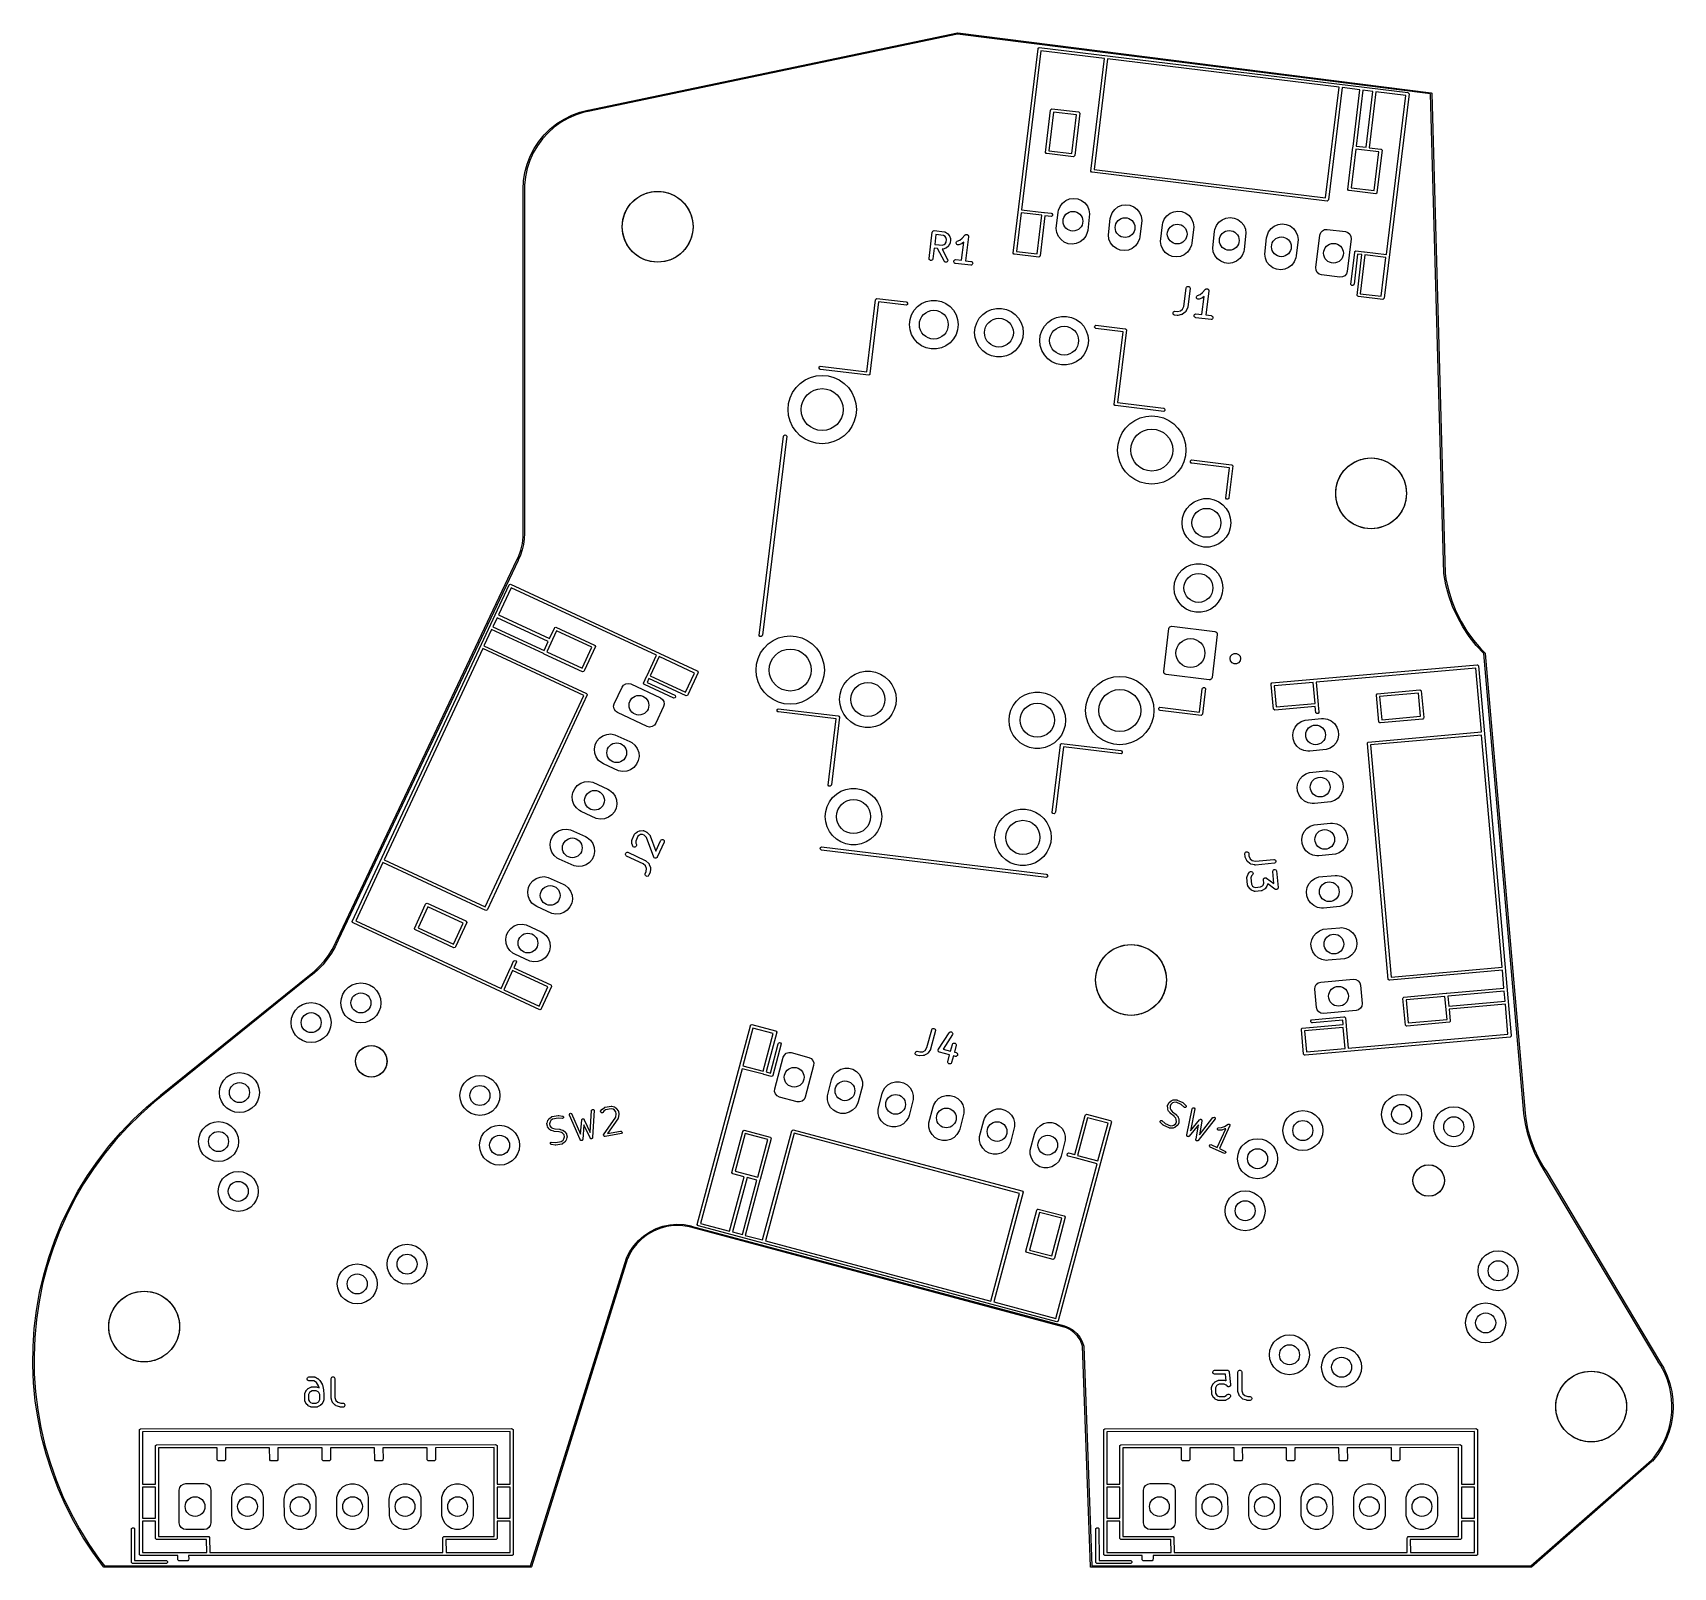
# Model space of a CAD drawing. Extents: x 3.63 to 6.09, y -4.55 to -2.25.
import ezdxf

# ---------------------------------------------------------------- set-up
doc = ezdxf.new("R2010")
doc.units = 0
doc.header["$MEASUREMENT"] = 0
doc.layers.add('BLACK', color=7, linetype='CONTINUOUS')

msp = doc.modelspace()

# ---------------------------------------------------------------- linework, layer by layer
at = {"layer": 'BLACK', "linetype": 'CONTINUOUS'}
for p, q in [((4.4659, -2.3652), (5.0198, -2.249)), ((5.0198, -2.251), (4.466, -2.3671)), ((5.0198, -2.249), (5.0202, -2.249)), ((5.0199, -2.251), (5.0198, -2.251)), ((5.729, -2.3408), (5.0199, -2.251)), ((5.0202, -2.249), (5.0203, -2.2491)), ((5.0203, -2.2491), (5.7301, -2.339)), ((5.1031, -2.5795), (5.1405, -2.273)), ((5.1448, -2.2759), (5.1156, -2.5145)), ((5.1405, -2.273), (5.1408, -2.2722)), ((5.1408, -2.2722), (5.1422, -2.2711)), ((5.1422, -2.2711), (5.6949, -2.3387)), ((5.2403, -2.2876), (5.1448, -2.2759)), ((5.2197, -2.4566), (5.2403, -2.2876)), ((5.2448, -2.2882), (5.2246, -2.4541)), ((5.592, -2.3307), (5.2448, -2.2882)), ((5.5718, -2.4966), (5.592, -2.3307)), ((5.5965, -2.3313), (5.576, -2.4995)), ((5.6233, -2.3345), (5.5965, -2.3313)), ((5.613, -2.4198), (5.6233, -2.3345)), ((5.6278, -2.3351), (5.6176, -2.4191)), ((5.6428, -2.3369), (5.6278, -2.3351)), ((5.6327, -2.4208), (5.6428, -2.3369)), ((5.6473, -2.3375), (5.6372, -2.4214)), ((5.692, -2.343), (5.6473, -2.3375)), ((5.6969, -2.3405), (5.6595, -2.647)), ((5.6629, -2.5815), (5.692, -2.343)), ((5.6949, -2.3387), (5.6958, -2.339)), ((5.6958, -2.339), (5.6969, -2.3405)), ((5.7491, -3.0598), (5.729, -2.3408)), ((5.7301, -2.339), (5.7303, -2.3391)), ((5.7303, -2.3391), (5.7304, -2.3391)), ((5.7304, -2.3391), (5.7304, -2.3391)), ((5.7304, -2.3391), (5.7305, -2.3391)), ((5.7305, -2.3391), (5.7307, -2.3394)), ((5.7307, -2.3394), (5.7309, -2.3396)), ((5.7309, -2.3396), (5.7309, -2.3397)), ((5.7309, -2.3397), (5.7309, -2.3397)), ((5.7309, -2.3397), (5.7309, -2.34)), ((5.7309, -2.34), (5.751, -3.0599)), ((4.4091, -2.3933), (4.4191, -2.3853)), ((4.4253, -2.3833), (4.4151, -2.3906)), ((4.4191, -2.3853), (4.4299, -2.3784)), ((4.4363, -2.3771), (4.4253, -2.3833)), ((4.4299, -2.3784), (4.4413, -2.3728)), ((4.4478, -2.3721), (4.4363, -2.3771)), ((4.4413, -2.3728), (4.4533, -2.3683)), ((4.4599, -2.3683), (4.4478, -2.3721)), ((4.4533, -2.3683), (4.4656, -2.3651)), ((4.466, -2.3671), (4.4599, -2.3683)), ((4.4656, -2.3651), (4.4656, -2.3651)), ((4.4656, -2.3651), (4.4659, -2.3652)), ((4.466, -2.3671), (4.466, -2.3671)), ((4.466, -2.3671), (4.466, -2.3671)), ((4.466, -2.3671), (4.466, -2.3671)), ((5.1518, -2.4284), (5.1594, -2.365)), ((5.1636, -2.3679), (5.1567, -2.4259)), ((5.1594, -2.365), (5.1597, -2.3641)), ((5.1597, -2.3641), (5.1611, -2.363)), ((5.1611, -2.363), (5.2011, -2.3677)), ((5.1982, -2.372), (5.1636, -2.3679)), ((5.1912, -2.43), (5.1982, -2.372)), ((5.2031, -2.3695), (5.1955, -2.4329)), ((5.2011, -2.3677), (5.202, -2.368)), ((5.202, -2.368), (5.2027, -2.3689)), ((5.2027, -2.3689), (5.2031, -2.3695)), ((4.3972, -2.4082), (4.3897, -2.4184)), ((4.3919, -2.4121), (4.4, -2.4022)), ((4.4057, -2.3989), (4.3972, -2.4082)), ((4.4, -2.4022), (4.4091, -2.3933)), ((4.4151, -2.3906), (4.4057, -2.3989)), ((4.3744, -2.4461), (4.379, -2.4342)), ((4.3834, -2.4292), (4.3782, -2.4407)), ((4.379, -2.4342), (4.3849, -2.4228)), ((4.3897, -2.4184), (4.3834, -2.4292)), ((4.3849, -2.4228), (4.3919, -2.4121)), ((5.1529, -2.4299), (5.1518, -2.4284)), ((5.1538, -2.4302), (5.1529, -2.4299)), ((5.1938, -2.4349), (5.1538, -2.4302)), ((5.1567, -2.4259), (5.1912, -2.43)), ((5.1952, -2.4338), (5.1938, -2.4349)), ((5.1955, -2.4329), (5.1952, -2.4338)), ((5.6051, -2.4841), (5.6127, -2.4207)), ((5.6169, -2.4236), (5.61, -2.4816)), ((5.6127, -2.4207), (5.613, -2.4198)), ((5.6515, -2.4276), (5.6169, -2.4236)), ((5.6176, -2.4191), (5.6327, -2.4208)), ((5.6372, -2.4214), (5.6544, -2.4234)), ((5.6445, -2.4857), (5.6515, -2.4276)), ((5.6564, -2.4251), (5.6488, -2.4886)), ((5.6544, -2.4234), (5.6553, -2.4237)), ((5.6553, -2.4237), (5.656, -2.4246)), ((5.656, -2.4246), (5.6564, -2.4251)), ((4.3691, -2.471), (4.3711, -2.4584)), ((4.3711, -2.4584), (4.3744, -2.4461)), ((4.3743, -2.4527), (4.3717, -2.465)), ((4.3782, -2.4407), (4.3743, -2.4527)), ((5.2208, -2.458), (5.2197, -2.4566)), ((5.2217, -2.4583), (5.2208, -2.458)), ((5.5743, -2.5015), (5.2217, -2.4583)), ((5.2246, -2.4541), (5.5718, -2.4966)), ((4.3684, -2.4838), (4.3691, -2.471)), ((4.3685, -2.9998), (4.3684, -2.4838)), ((4.3684, -2.4838), (4.3684, -2.4838)), ((4.3684, -2.4838), (4.3684, -2.4838)), ((4.3704, -2.4838), (4.3703, -2.484)), ((4.3703, -2.484), (4.3704, -3)), ((4.3717, -2.465), (4.3704, -2.4775)), ((4.3704, -2.4775), (4.3704, -2.4838)), ((5.6062, -2.4855), (5.6051, -2.4841)), ((5.61, -2.4816), (5.6445, -2.4857)), ((4.524, -2.5134), (4.5293, -2.5058)), ((4.5293, -2.5058), (4.5358, -2.4993)), ((4.5358, -2.4993), (4.5434, -2.494)), ((4.5434, -2.494), (4.5518, -2.4901)), ((4.5518, -2.4901), (4.5608, -2.4877)), ((4.5608, -2.4877), (4.57, -2.4869)), ((4.57, -2.4869), (4.5792, -2.4877)), ((4.5792, -2.4877), (4.5882, -2.4901)), ((4.5882, -2.4901), (4.5966, -2.494)), ((4.5966, -2.494), (4.6042, -2.4993)), ((4.6042, -2.4993), (4.6107, -2.5058)), ((4.6107, -2.5058), (4.616, -2.5134)), ((5.1736, -2.5094), (5.1773, -2.5044)), ((5.1773, -2.5044), (5.1822, -2.5006)), ((5.1822, -2.5006), (5.1879, -2.4982)), ((5.1879, -2.4982), (5.194, -2.4974)), ((5.194, -2.4974), (5.2001, -2.4981)), ((5.2001, -2.4981), (5.2058, -2.5004)), ((5.2058, -2.5004), (5.2107, -2.5042)), ((5.2107, -2.5042), (5.2145, -2.509)), ((5.2145, -2.509), (5.2169, -2.5147)), ((5.2603, -2.5102), (5.266, -2.5078)), ((5.266, -2.5078), (5.2721, -2.507)), ((5.2721, -2.507), (5.2782, -2.5077)), ((5.2782, -2.5077), (5.284, -2.51)), ((5.5757, -2.5003), (5.5743, -2.5015)), ((5.5743, -2.5015), (5.5743, -2.5015)), ((5.5743, -2.5015), (5.5743, -2.5015)), ((5.5743, -2.5015), (5.5743, -2.5015)), ((5.576, -2.4995), (5.5757, -2.5003)), ((5.6071, -2.4858), (5.6062, -2.4855)), ((5.6471, -2.4905), (5.6071, -2.4858)), ((5.6485, -2.4894), (5.6471, -2.4905)), ((5.6488, -2.4886), (5.6485, -2.4894)), ((4.5169, -2.54), (4.5177, -2.5308)), ((4.5177, -2.5308), (4.5201, -2.5218)), ((4.5201, -2.5218), (4.524, -2.5134)), ((4.616, -2.5134), (4.6199, -2.5218)), ((4.6199, -2.5218), (4.6223, -2.5308)), ((4.6223, -2.5308), (4.6231, -2.54)), ((5.1151, -2.519), (5.108, -2.577)), ((5.1464, -2.5227), (5.1151, -2.519)), ((5.1156, -2.5145), (5.1493, -2.5185)), ((5.1394, -2.5807), (5.1464, -2.5227)), ((5.1509, -2.5234), (5.1437, -2.5836)), ((5.1493, -2.5185), (5.15, -2.5187)), ((5.15, -2.5187), (5.1602, -2.5198)), ((5.1606, -2.5244), (5.1509, -2.5234)), ((5.1602, -2.5198), (5.1611, -2.5201)), ((5.162, -2.5233), (5.1606, -2.5244)), ((5.1611, -2.5201), (5.1622, -2.5215)), ((5.1622, -2.5215), (5.162, -2.5233)), ((5.1679, -2.5427), (5.1707, -2.5181)), ((5.1707, -2.5181), (5.1713, -2.5151)), ((5.1713, -2.5151), (5.1736, -2.5094)), ((5.2178, -2.5208), (5.215, -2.5454)), ((5.2169, -2.5147), (5.2178, -2.5208)), ((5.2461, -2.5523), (5.2489, -2.5277)), ((5.2489, -2.5277), (5.2495, -2.5247)), ((5.2495, -2.5247), (5.2518, -2.519)), ((5.2518, -2.519), (5.2555, -2.514)), ((5.2555, -2.514), (5.2603, -2.5102)), ((5.284, -2.51), (5.2889, -2.5137)), ((5.2889, -2.5137), (5.2927, -2.5186)), ((5.2927, -2.5186), (5.2951, -2.5243)), ((5.296, -2.5304), (5.2931, -2.555)), ((5.2951, -2.5243), (5.296, -2.5304)), ((5.3276, -2.5343), (5.3299, -2.5286)), ((5.3299, -2.5286), (5.3336, -2.5236)), ((5.3336, -2.5236), (5.3385, -2.5198)), ((5.3385, -2.5198), (5.3442, -2.5174)), ((5.3442, -2.5174), (5.3503, -2.5166)), ((5.3503, -2.5166), (5.3564, -2.5173)), ((5.3564, -2.5173), (5.3621, -2.5196)), ((5.3621, -2.5196), (5.367, -2.5233)), ((5.367, -2.5233), (5.3708, -2.5282)), ((5.3708, -2.5282), (5.3733, -2.5339)), ((5.4081, -2.5382), (5.4118, -2.5332)), ((5.4118, -2.5332), (5.4167, -2.5294)), ((5.4167, -2.5294), (5.4223, -2.527)), ((5.4223, -2.527), (5.4284, -2.5262)), ((5.4284, -2.5262), (5.4346, -2.5269)), ((5.4346, -2.5269), (5.4403, -2.5292)), ((5.4403, -2.5292), (5.4452, -2.5329)), ((5.4452, -2.5329), (5.449, -2.5378)), ((4.5177, -2.5492), (4.5169, -2.54)), ((4.5201, -2.5582), (4.5177, -2.5492)), ((4.524, -2.5666), (4.5201, -2.5582)), ((4.6199, -2.5582), (4.616, -2.5666)), ((4.6223, -2.5492), (4.6199, -2.5582)), ((4.6231, -2.54), (4.6223, -2.5492)), ((4.9771, -2.5878), (4.9819, -2.5481)), ((4.9819, -2.5481), (4.982, -2.5476)), ((4.982, -2.5476), (4.9826, -2.5466)), ((4.9826, -2.5466), (4.9835, -2.5459)), ((4.9835, -2.5459), (4.9846, -2.5456)), ((4.9846, -2.5456), (5, -2.5474)), ((4.9873, -2.5518), (4.9855, -2.5664)), ((4.9986, -2.5531), (4.9873, -2.5518)), ((5.0011, -2.5547), (4.9986, -2.5531)), ((5, -2.5474), (5.0006, -2.5475)), ((5.0006, -2.5475), (5.0007, -2.5476)), ((5.0007, -2.5476), (5.0008, -2.5476)), ((5.0008, -2.5476), (5.0013, -2.5479)), ((5.0022, -2.5561), (5.0011, -2.5547)), ((5.0013, -2.5479), (5.0016, -2.5481)), ((5.0016, -2.5481), (5.0017, -2.5481)), ((5.0017, -2.5481), (5.0048, -2.5502)), ((5.0032, -2.5589), (5.0022, -2.5561)), ((5.0048, -2.5502), (5.005, -2.5504)), ((5.005, -2.5504), (5.0051, -2.5504)), ((5.0051, -2.5504), (5.0051, -2.5505)), ((5.0051, -2.5505), (5.0053, -2.5506)), ((5.0053, -2.5506), (5.0054, -2.5508)), ((5.0054, -2.5508), (5.0071, -2.5529)), ((5.0071, -2.5529), (5.0073, -2.5532)), ((5.0073, -2.5532), (5.0073, -2.5532)), ((5.0073, -2.5532), (5.0074, -2.5533)), ((5.0074, -2.5533), (5.0074, -2.5534)), ((5.0074, -2.5534), (5.0075, -2.5538)), ((5.0075, -2.5538), (5.009, -2.5577)), ((5.009, -2.5577), (5.0091, -2.5583)), ((5.0091, -2.5583), (5.0091, -2.5584)), ((5.0091, -2.5584), (5.0092, -2.5585)), ((5.0233, -2.5602), (5.0269, -2.5573)), ((5.0269, -2.5573), (5.0309, -2.5525)), ((5.0309, -2.5525), (5.0314, -2.5521)), ((5.0309, -2.5525), (5.0309, -2.5525)), ((5.0309, -2.5525), (5.0309, -2.5525)), ((5.0309, -2.5525), (5.0309, -2.5525)), ((5.0314, -2.5521), (5.0316, -2.552)), ((5.0316, -2.552), (5.0319, -2.5518)), ((5.036, -2.5551), (5.0317, -2.591)), ((5.0319, -2.5518), (5.0321, -2.5517)), ((5.0321, -2.5517), (5.0324, -2.5516)), ((5.0324, -2.5516), (5.0327, -2.5516)), ((5.0327, -2.5516), (5.033, -2.5515)), ((5.033, -2.5515), (5.0332, -2.5515)), ((5.0332, -2.5515), (5.0335, -2.5515)), ((5.0335, -2.5515), (5.0338, -2.5516)), ((5.0338, -2.5516), (5.0341, -2.5516)), ((5.0341, -2.5516), (5.0344, -2.5518)), ((5.0344, -2.5518), (5.0346, -2.5519)), ((5.0346, -2.5519), (5.0349, -2.5521)), ((5.0349, -2.5521), (5.0351, -2.5522)), ((5.0351, -2.5522), (5.0353, -2.5524)), ((5.0353, -2.5524), (5.0355, -2.5526)), ((5.0355, -2.5526), (5.0356, -2.5529)), ((5.0356, -2.5529), (5.0358, -2.5531)), ((5.0358, -2.5531), (5.0359, -2.5534)), ((5.0359, -2.5534), (5.036, -2.5536)), ((5.036, -2.5536), (5.036, -2.5539)), ((5.036, -2.5539), (5.0361, -2.5542)), ((5.0361, -2.5548), (5.036, -2.5551)), ((5.0361, -2.5542), (5.0361, -2.5545)), ((5.0361, -2.5545), (5.0361, -2.5548)), ((5.1688, -2.5488), (5.1679, -2.5427)), ((5.1712, -2.5545), (5.1688, -2.5488)), ((5.175, -2.5593), (5.1712, -2.5545)), ((5.2121, -2.5541), (5.2084, -2.5591)), ((5.2144, -2.5484), (5.2121, -2.5541)), ((5.215, -2.5454), (5.2144, -2.5484)), ((5.2469, -2.5584), (5.2461, -2.5523)), ((5.2493, -2.5641), (5.2469, -2.5584)), ((5.2926, -2.558), (5.2903, -2.5637)), ((5.2931, -2.555), (5.2926, -2.558)), ((5.3242, -2.5619), (5.327, -2.5373)), ((5.327, -2.5373), (5.3276, -2.5343)), ((5.3741, -2.54), (5.3713, -2.5646)), ((5.3733, -2.5339), (5.3741, -2.54)), ((5.4024, -2.5715), (5.4052, -2.5469)), ((5.4052, -2.5469), (5.4058, -2.5439)), ((5.4058, -2.5439), (5.4081, -2.5382)), ((5.449, -2.5378), (5.4514, -2.5435)), ((5.4523, -2.5496), (5.4494, -2.5742)), ((5.4514, -2.5435), (5.4523, -2.5496)), ((5.4805, -2.5811), (5.4833, -2.5565)), ((5.4833, -2.5565), (5.4839, -2.5535)), ((5.4839, -2.5535), (5.4862, -2.5478)), ((5.4862, -2.5478), (5.4899, -2.5428)), ((5.4899, -2.5428), (5.4948, -2.539)), ((5.4948, -2.539), (5.5005, -2.5366)), ((5.5005, -2.5366), (5.5066, -2.5358)), ((5.5066, -2.5358), (5.5127, -2.5365)), ((5.5127, -2.5365), (5.5184, -2.5388)), ((5.5184, -2.5388), (5.5234, -2.5425)), ((5.5234, -2.5425), (5.5271, -2.5474)), ((5.5271, -2.5474), (5.5296, -2.5531)), ((5.5296, -2.5531), (5.5304, -2.5592)), ((5.5572, -2.6013), (5.5632, -2.5524)), ((5.5632, -2.5524), (5.5644, -2.5488)), ((5.5644, -2.5488), (5.5669, -2.5459)), ((5.5669, -2.5459), (5.5703, -2.5441)), ((5.5703, -2.5441), (5.5741, -2.5439)), ((5.5741, -2.5439), (5.6015, -2.5472)), ((5.6015, -2.5472), (5.6052, -2.5484)), ((5.6101, -2.5582), (5.6041, -2.607)), ((5.6052, -2.5484), (5.6081, -2.5509)), ((5.6081, -2.5509), (5.6098, -2.5544)), ((5.6098, -2.5544), (5.6101, -2.5582)), ((4.5293, -2.5742), (4.524, -2.5666)), ((4.5358, -2.5807), (4.5293, -2.5742)), ((4.5434, -2.586), (4.5358, -2.5807)), ((4.6042, -2.5807), (4.5966, -2.586)), ((4.6107, -2.5742), (4.6042, -2.5807)), ((4.616, -2.5666), (4.6107, -2.5742)), ((4.9848, -2.5722), (4.9829, -2.5879)), ((4.9897, -2.5728), (4.9848, -2.5722)), ((4.9855, -2.5664), (4.9918, -2.5672)), ((5, -2.5922), (4.9897, -2.5728)), ((4.9918, -2.5672), (4.9919, -2.5672)), ((4.9919, -2.5672), (4.992, -2.5672)), ((4.992, -2.5672), (4.9969, -2.5678)), ((4.9969, -2.5737), (4.9968, -2.5737)), ((4.9968, -2.5737), (5.0049, -2.5889)), ((4.9969, -2.5678), (4.9998, -2.5667)), ((4.9974, -2.5737), (4.9969, -2.5737)), ((4.9975, -2.5737), (4.9974, -2.5737)), ((4.9976, -2.5737), (4.9975, -2.5737)), ((4.9982, -2.5736), (4.9976, -2.5737)), ((5.0021, -2.5721), (4.9982, -2.5736)), ((4.9998, -2.5667), (5.0011, -2.5657)), ((5.0011, -2.5657), (5.0027, -2.5631)), ((5.0025, -2.572), (5.0021, -2.5721)), ((5.0026, -2.5719), (5.0025, -2.572)), ((5.0027, -2.5719), (5.0026, -2.5719)), ((5.0026, -2.5719), (5.0026, -2.5719)), ((5.0027, -2.5631), (5.0032, -2.5589)), ((5.0029, -2.5717), (5.0027, -2.5719)), ((5.005, -2.57), (5.0029, -2.5717)), ((5.0053, -2.5698), (5.005, -2.57)), ((5.0054, -2.5697), (5.0053, -2.5698)), ((5.0055, -2.5696), (5.0054, -2.5697)), ((5.0054, -2.5697), (5.0054, -2.5697)), ((5.0057, -2.5694), (5.0055, -2.5696)), ((5.0077, -2.5662), (5.0057, -2.5694)), ((5.0078, -2.5662), (5.0077, -2.5662)), ((5.008, -2.5659), (5.0078, -2.5662)), ((5.0083, -2.5654), (5.008, -2.5659)), ((5.0085, -2.5646), (5.0083, -2.5652)), ((5.0083, -2.5652), (5.0083, -2.5653)), ((5.0083, -2.5653), (5.0083, -2.5654)), ((5.009, -2.5595), (5.0085, -2.5646)), ((5.0091, -2.5594), (5.009, -2.5595)), ((5.0092, -2.5585), (5.0091, -2.559)), ((5.0091, -2.559), (5.0091, -2.5594)), ((5.0177, -2.5647), (5.0178, -2.5635)), ((5.0181, -2.5657), (5.0177, -2.5647)), ((5.0178, -2.5635), (5.0183, -2.5625)), ((5.0189, -2.5666), (5.0181, -2.5657)), ((5.0183, -2.5625), (5.0191, -2.5617)), ((5.0199, -2.5671), (5.0189, -2.5666)), ((5.0191, -2.5617), (5.0233, -2.5602)), ((5.0211, -2.5672), (5.0199, -2.5671)), ((5.0216, -2.567), (5.0211, -2.5672)), ((5.0256, -2.5656), (5.0216, -2.567)), ((5.0259, -2.5655), (5.0256, -2.5656)), ((5.0259, -2.5903), (5.0292, -2.563)), ((5.026, -2.5654), (5.0259, -2.5655)), ((5.0261, -2.5654), (5.026, -2.5654)), ((5.0262, -2.5653), (5.0261, -2.5654)), ((5.0264, -2.5652), (5.0262, -2.5653)), ((5.0292, -2.563), (5.0264, -2.5652)), ((5.1042, -2.581), (5.1031, -2.5795)), ((5.1051, -2.5813), (5.1042, -2.581)), ((5.1419, -2.5856), (5.1051, -2.5813)), ((5.108, -2.577), (5.1394, -2.5807)), ((5.1799, -2.5631), (5.175, -2.5593)), ((5.1856, -2.5654), (5.1799, -2.5631)), ((5.1917, -2.5661), (5.1856, -2.5654)), ((5.1979, -2.5653), (5.1917, -2.5661)), ((5.2035, -2.5628), (5.1979, -2.5653)), ((5.2084, -2.5591), (5.2035, -2.5628)), ((5.2531, -2.5689), (5.2493, -2.5641)), ((5.2581, -2.5726), (5.2531, -2.5689)), ((5.2638, -2.575), (5.2581, -2.5726)), ((5.2699, -2.5757), (5.2638, -2.575)), ((5.276, -2.5749), (5.2699, -2.5757)), ((5.2817, -2.5724), (5.276, -2.5749)), ((5.2865, -2.5686), (5.2817, -2.5724)), ((5.2903, -2.5637), (5.2865, -2.5686)), ((5.3251, -2.568), (5.3242, -2.5619)), ((5.3275, -2.5737), (5.3251, -2.568)), ((5.3313, -2.5785), (5.3275, -2.5737)), ((5.3362, -2.5822), (5.3313, -2.5785)), ((5.3419, -2.5846), (5.3362, -2.5822)), ((5.3598, -2.582), (5.3542, -2.5844)), ((5.3647, -2.5782), (5.3598, -2.582)), ((5.3684, -2.5733), (5.3647, -2.5782)), ((5.3707, -2.5676), (5.3684, -2.5733)), ((5.3713, -2.5646), (5.3707, -2.5676)), ((5.4032, -2.5776), (5.4024, -2.5715)), ((5.4056, -2.5833), (5.4032, -2.5776)), ((5.4466, -2.5829), (5.4429, -2.5878)), ((5.4489, -2.5772), (5.4466, -2.5829)), ((5.4494, -2.5742), (5.4489, -2.5772)), ((5.4814, -2.5872), (5.4805, -2.5811)), ((5.5304, -2.5592), (5.5276, -2.5838)), ((5.6098, -2.6265), (5.6156, -2.5781)), ((5.6198, -2.581), (5.6144, -2.6261)), ((5.6156, -2.5781), (5.6158, -2.5772)), ((5.6158, -2.5772), (5.6173, -2.5761)), ((5.6158, -2.5772), (5.6158, -2.5772)), ((5.6173, -2.5761), (5.6291, -2.5774)), ((5.6189, -2.6429), (5.6262, -2.5817)), ((5.6262, -2.5817), (5.6198, -2.581)), ((5.6307, -2.5823), (5.6238, -2.6404)), ((5.6291, -2.5774), (5.63, -2.5777)), ((5.63, -2.5777), (5.6629, -2.5815)), ((5.6623, -2.5861), (5.6307, -2.5823)), ((4.5518, -2.5899), (4.5434, -2.586)), ((4.5608, -2.5923), (4.5518, -2.5899)), ((4.57, -2.5931), (4.5608, -2.5923)), ((4.5792, -2.5923), (4.57, -2.5931)), ((4.5882, -2.5899), (4.5792, -2.5923)), ((4.5966, -2.586), (4.5882, -2.5899)), ((4.9774, -2.5889), (4.9771, -2.5878)), ((4.9781, -2.5898), (4.9774, -2.5889)), ((4.9791, -2.5904), (4.9781, -2.5898)), ((4.9802, -2.5905), (4.9791, -2.5904)), ((4.9813, -2.5902), (4.9802, -2.5905)), ((4.9822, -2.5895), (4.9813, -2.5902)), ((4.9828, -2.5885), (4.9822, -2.5895)), ((4.9829, -2.5879), (4.9828, -2.5885)), ((5.0009, -2.5929), (5, -2.5922)), ((5.002, -2.5933), (5.0009, -2.5929)), ((5.0032, -2.5931), (5.002, -2.5933)), ((5.0042, -2.5926), (5.0032, -2.5931)), ((5.0049, -2.5917), (5.0042, -2.5926)), ((5.0049, -2.5889), (5.0052, -2.5895)), ((5.0053, -2.5906), (5.0049, -2.5917)), ((5.0052, -2.5895), (5.0053, -2.5906)), ((5.0143, -2.5924), (5.0144, -2.5912)), ((5.0146, -2.5935), (5.0143, -2.5924)), ((5.0144, -2.5912), (5.015, -2.5902)), ((5.0153, -2.5944), (5.0146, -2.5935)), ((5.015, -2.5902), (5.0159, -2.5895)), ((5.0163, -2.5949), (5.0153, -2.5944)), ((5.0159, -2.5895), (5.017, -2.5892)), ((5.0169, -2.5951), (5.0163, -2.5949)), ((5.0398, -2.5978), (5.0169, -2.5951)), ((5.017, -2.5892), (5.0259, -2.5903)), ((5.0317, -2.591), (5.0399, -2.592)), ((5.0409, -2.5975), (5.0398, -2.5978)), ((5.0399, -2.592), (5.0405, -2.5921)), ((5.0405, -2.5921), (5.0415, -2.5927)), ((5.0418, -2.5968), (5.0409, -2.5975)), ((5.0415, -2.5927), (5.0422, -2.5936)), ((5.0424, -2.5958), (5.0418, -2.5968)), ((5.0422, -2.5936), (5.0425, -2.5947)), ((5.0425, -2.5947), (5.0424, -2.5958)), ((5.1434, -2.5845), (5.1419, -2.5856)), ((5.1419, -2.5856), (5.1419, -2.5856)), ((5.1419, -2.5856), (5.1419, -2.5856)), ((5.1419, -2.5856), (5.1419, -2.5856)), ((5.1437, -2.5836), (5.1434, -2.5845)), ((5.3481, -2.5853), (5.3419, -2.5846)), ((5.3542, -2.5844), (5.3481, -2.5853)), ((5.4094, -2.5881), (5.4056, -2.5833)), ((5.4144, -2.5918), (5.4094, -2.5881)), ((5.4201, -2.5942), (5.4144, -2.5918)), ((5.4262, -2.5949), (5.4201, -2.5942)), ((5.4323, -2.594), (5.4262, -2.5949)), ((5.438, -2.5916), (5.4323, -2.594)), ((5.4429, -2.5878), (5.438, -2.5916)), ((5.4838, -2.5929), (5.4814, -2.5872)), ((5.4876, -2.5977), (5.4838, -2.5929)), ((5.4925, -2.6014), (5.4876, -2.5977)), ((5.4982, -2.6037), (5.4925, -2.6014)), ((5.5044, -2.6045), (5.4982, -2.6037)), ((5.5105, -2.6036), (5.5044, -2.6045)), ((5.5161, -2.6012), (5.5105, -2.6036)), ((5.521, -2.5974), (5.5161, -2.6012)), ((5.5247, -2.5925), (5.521, -2.5974)), ((5.527, -2.5868), (5.5247, -2.5925)), ((5.5276, -2.5838), (5.527, -2.5868)), ((5.5575, -2.6051), (5.5572, -2.6013)), ((5.5592, -2.6085), (5.5575, -2.6051)), ((5.6041, -2.607), (5.6029, -2.6107)), ((5.6552, -2.6441), (5.6623, -2.5861)), ((5.3594, -2.6594), (5.3627, -2.6321)), ((5.3627, -2.6321), (5.3628, -2.6316)), ((5.3628, -2.6316), (5.3634, -2.6306)), ((5.3634, -2.6306), (5.3643, -2.6298)), ((5.3643, -2.6298), (5.3654, -2.6295)), ((5.3654, -2.6295), (5.3665, -2.6297)), ((5.3665, -2.6297), (5.3675, -2.6302)), ((5.3675, -2.6302), (5.3682, -2.6312)), ((5.3682, -2.6312), (5.3685, -2.6323)), ((5.5621, -2.611), (5.5592, -2.6085)), ((5.5658, -2.6122), (5.5621, -2.611)), ((5.5931, -2.6156), (5.5658, -2.6122)), ((5.5969, -2.6153), (5.5931, -2.6156)), ((5.6004, -2.6136), (5.5969, -2.6153)), ((5.6029, -2.6107), (5.6004, -2.6136)), ((5.6109, -2.6279), (5.6098, -2.6265)), ((5.6127, -2.6281), (5.6109, -2.6279)), ((5.6141, -2.627), (5.6127, -2.6281)), ((5.6144, -2.6261), (5.6141, -2.627)), ((4.8839, -2.7575), (4.897, -2.6496)), ((4.9015, -2.6526), (4.8884, -2.7606)), ((4.897, -2.6496), (4.8973, -2.6487)), ((4.8973, -2.6487), (4.8988, -2.6475)), ((4.8988, -2.6475), (4.9428, -2.6527)), ((4.9431, -2.6576), (4.9015, -2.6526)), ((4.9428, -2.6527), (4.9437, -2.653)), ((4.9446, -2.6564), (4.9431, -2.6576)), ((4.9437, -2.653), (4.9449, -2.6545)), ((4.9449, -2.6545), (4.9446, -2.6564)), ((4.9598, -2.6597), (4.9659, -2.6553)), ((4.9659, -2.6553), (4.9729, -2.6522)), ((4.9729, -2.6522), (4.9804, -2.6506)), ((4.9804, -2.6506), (4.988, -2.6506)), ((4.988, -2.6506), (4.9955, -2.6522)), ((4.9955, -2.6522), (5.0024, -2.6553)), ((5.0024, -2.6553), (5.0086, -2.6597)), ((5.3685, -2.6323), (5.3651, -2.6608)), ((5.3781, -2.645), (5.3786, -2.6439)), ((5.3781, -2.6461), (5.3781, -2.645)), ((5.3784, -2.6472), (5.3781, -2.6461)), ((5.3792, -2.6481), (5.3784, -2.6472)), ((5.3786, -2.6439), (5.3795, -2.6432)), ((5.3803, -2.6486), (5.3792, -2.6481)), ((5.3795, -2.6432), (5.3836, -2.6416)), ((5.3814, -2.6486), (5.3803, -2.6486)), ((5.382, -2.6485), (5.3814, -2.6486)), ((5.3859, -2.647), (5.382, -2.6485)), ((5.3836, -2.6416), (5.3872, -2.6387)), ((5.3863, -2.6469), (5.3859, -2.647)), ((5.3862, -2.6717), (5.3895, -2.6444)), ((5.3864, -2.6469), (5.3863, -2.6469)), ((5.3865, -2.6468), (5.3864, -2.6468)), ((5.3864, -2.6468), (5.3864, -2.6469)), ((5.3867, -2.6466), (5.3865, -2.6468)), ((5.3895, -2.6444), (5.3867, -2.6466)), ((5.3872, -2.6387), (5.3913, -2.634)), ((5.3913, -2.634), (5.3917, -2.6336)), ((5.3913, -2.634), (5.3913, -2.634)), ((5.3913, -2.634), (5.3913, -2.634)), ((5.3913, -2.634), (5.3913, -2.634)), ((5.3917, -2.6336), (5.392, -2.6335)), ((5.392, -2.6335), (5.3922, -2.6333)), ((5.3964, -2.6365), (5.392, -2.6724)), ((5.3922, -2.6333), (5.3925, -2.6332)), ((5.3925, -2.6332), (5.3927, -2.6331)), ((5.3927, -2.6331), (5.393, -2.633)), ((5.393, -2.633), (5.3933, -2.633)), ((5.3933, -2.633), (5.3936, -2.633)), ((5.3936, -2.633), (5.3939, -2.633)), ((5.3939, -2.633), (5.3941, -2.6331)), ((5.3941, -2.6331), (5.3944, -2.6331)), ((5.3944, -2.6331), (5.3947, -2.6332)), ((5.3947, -2.6332), (5.395, -2.6333)), ((5.395, -2.6333), (5.3952, -2.6335)), ((5.3952, -2.6335), (5.3954, -2.6337)), ((5.3954, -2.6337), (5.3956, -2.6339)), ((5.3956, -2.6339), (5.3958, -2.6341)), ((5.3958, -2.6341), (5.396, -2.6343)), ((5.396, -2.6343), (5.3961, -2.6346)), ((5.3961, -2.6346), (5.3962, -2.6349)), ((5.3962, -2.6349), (5.3964, -2.6351)), ((5.3964, -2.6351), (5.3964, -2.6354)), ((5.3964, -2.6354), (5.3965, -2.6357)), ((5.3965, -2.6357), (5.3964, -2.636)), ((5.3964, -2.636), (5.3964, -2.6363)), ((5.3964, -2.6363), (5.3964, -2.6365)), ((5.62, -2.6443), (5.6189, -2.6429)), ((5.6209, -2.6446), (5.62, -2.6443)), ((5.6578, -2.6489), (5.6209, -2.6446)), ((5.6238, -2.6404), (5.6552, -2.6441)), ((5.6592, -2.6478), (5.6578, -2.6489)), ((5.6578, -2.6489), (5.6578, -2.6489)), ((5.6578, -2.6489), (5.6578, -2.6489)), ((5.6578, -2.6489), (5.6578, -2.6489)), ((5.6595, -2.647), (5.6592, -2.6478)), ((4.9477, -2.6869), (4.9485, -2.6793)), ((4.9485, -2.6793), (4.9509, -2.672)), ((4.9509, -2.672), (4.9547, -2.6654)), ((4.9547, -2.6654), (4.9598, -2.6597)), ((5.0086, -2.6597), (5.0137, -2.6654)), ((5.0137, -2.6654), (5.0175, -2.672)), ((5.0175, -2.672), (5.0199, -2.6793)), ((5.0199, -2.6793), (5.0207, -2.6869)), ((5.0485, -2.684), (5.0524, -2.6774)), ((5.0524, -2.6774), (5.0575, -2.6717)), ((5.0575, -2.6717), (5.0636, -2.6673)), ((5.0636, -2.6673), (5.0706, -2.6642)), ((5.0706, -2.6642), (5.0781, -2.6626)), ((5.0781, -2.6626), (5.0857, -2.6626)), ((5.0857, -2.6626), (5.0932, -2.6642)), ((5.0932, -2.6642), (5.1001, -2.6673)), ((5.1001, -2.6673), (5.1063, -2.6717)), ((5.1063, -2.6717), (5.1114, -2.6774)), ((5.1114, -2.6774), (5.1152, -2.684)), ((5.1552, -2.6837), (5.1613, -2.6792)), ((5.1613, -2.6792), (5.1683, -2.6761)), ((5.1683, -2.6761), (5.1758, -2.6746)), ((5.1758, -2.6746), (5.1834, -2.6746)), ((5.1834, -2.6746), (5.1909, -2.6761)), ((5.1909, -2.6761), (5.1978, -2.6792)), ((5.1978, -2.6792), (5.204, -2.6837)), ((5.343, -2.6699), (5.3431, -2.6688)), ((5.3433, -2.6711), (5.343, -2.6699)), ((5.3431, -2.6688), (5.3437, -2.6678)), ((5.344, -2.672), (5.3433, -2.6711)), ((5.3437, -2.6678), (5.3446, -2.6671)), ((5.345, -2.6725), (5.344, -2.672)), ((5.3446, -2.6671), (5.3457, -2.6668)), ((5.3456, -2.6727), (5.345, -2.6725)), ((5.3493, -2.6731), (5.3456, -2.6727)), ((5.3457, -2.6668), (5.3497, -2.6672)), ((5.3496, -2.6731), (5.3493, -2.6731)), ((5.3498, -2.6731), (5.3496, -2.6731)), ((5.3497, -2.6672), (5.3543, -2.6662)), ((5.3499, -2.6731), (5.3498, -2.6731)), ((5.3502, -2.6731), (5.3499, -2.6731)), ((5.3499, -2.6731), (5.3499, -2.6731)), ((5.3556, -2.6719), (5.3502, -2.6731)), ((5.3543, -2.6662), (5.3573, -2.6638)), ((5.3557, -2.672), (5.3556, -2.6719)), ((5.3561, -2.6718), (5.3557, -2.672)), ((5.3566, -2.6717), (5.3561, -2.6718)), ((5.3567, -2.6717), (5.3566, -2.6717)), ((5.3568, -2.6716), (5.3567, -2.6717)), ((5.3573, -2.6713), (5.3568, -2.6716)), ((5.3573, -2.6638), (5.3594, -2.6594)), ((5.3611, -2.6683), (5.3573, -2.6713)), ((5.3614, -2.668), (5.3611, -2.6683)), ((5.3611, -2.6683), (5.3611, -2.6683)), ((5.3619, -2.6677), (5.3614, -2.668)), ((5.362, -2.6675), (5.3619, -2.6676)), ((5.3619, -2.6676), (5.3619, -2.6677)), ((5.3623, -2.667), (5.362, -2.6675)), ((5.3648, -2.6617), (5.3623, -2.667)), ((5.365, -2.6613), (5.3648, -2.6617)), ((5.3651, -2.6608), (5.365, -2.661)), ((5.365, -2.661), (5.365, -2.6611)), ((5.365, -2.6611), (5.365, -2.6612)), ((5.365, -2.6612), (5.365, -2.6613)), ((5.3746, -2.6738), (5.3747, -2.6727)), ((5.3749, -2.6749), (5.3746, -2.6738)), ((5.3747, -2.6727), (5.3753, -2.6717)), ((5.3756, -2.6758), (5.3749, -2.6749)), ((5.3753, -2.6717), (5.3762, -2.671)), ((5.3766, -2.6764), (5.3756, -2.6758)), ((5.3762, -2.671), (5.3773, -2.6707)), ((5.3772, -2.6765), (5.3766, -2.6764)), ((5.4001, -2.6793), (5.3772, -2.6765)), ((5.3773, -2.6707), (5.3862, -2.6717)), ((5.392, -2.6724), (5.4002, -2.6734)), ((5.4012, -2.679), (5.4001, -2.6793)), ((5.4002, -2.6734), (5.4008, -2.6736)), ((5.4008, -2.6736), (5.4018, -2.6741)), ((5.4021, -2.6783), (5.4012, -2.679)), ((5.4018, -2.6741), (5.4025, -2.675)), ((5.4027, -2.6773), (5.4021, -2.6783)), ((5.4025, -2.675), (5.4028, -2.6761)), ((5.4028, -2.6761), (5.4027, -2.6773)), ((4.9485, -2.6945), (4.9477, -2.6869)), ((4.9509, -2.7017), (4.9485, -2.6945)), ((4.9547, -2.7083), (4.9509, -2.7017)), ((5.0175, -2.7017), (5.0137, -2.7083)), ((5.0199, -2.6945), (5.0175, -2.7017)), ((5.0207, -2.6869), (5.0199, -2.6945)), ((5.0454, -2.6989), (5.0462, -2.6913)), ((5.0462, -2.7064), (5.0454, -2.6989)), ((5.0462, -2.6913), (5.0485, -2.684)), ((5.1152, -2.684), (5.1176, -2.6913)), ((5.1176, -2.6913), (5.1184, -2.6989)), ((5.1184, -2.6989), (5.1176, -2.7064)), ((5.1431, -2.7109), (5.1439, -2.7033)), ((5.1439, -2.7033), (5.1462, -2.696)), ((5.1462, -2.696), (5.1501, -2.6894)), ((5.1501, -2.6894), (5.1552, -2.6837)), ((5.204, -2.6837), (5.2091, -2.6894)), ((5.2091, -2.6894), (5.2129, -2.696)), ((5.2129, -2.696), (5.2153, -2.7033)), ((5.2153, -2.7033), (5.2161, -2.7109)), ((5.2253, -2.6909), (5.2256, -2.689)), ((5.2265, -2.6924), (5.2253, -2.6909)), ((5.2256, -2.689), (5.2271, -2.6878)), ((5.2274, -2.6927), (5.2265, -2.6924)), ((5.2271, -2.6878), (5.271, -2.693)), ((5.268, -2.6975), (5.2274, -2.6927)), ((5.2548, -2.8065), (5.268, -2.6975)), ((5.2731, -2.6948), (5.2599, -2.8039)), ((5.271, -2.693), (5.2719, -2.6933)), ((5.2719, -2.6933), (5.2731, -2.6948)), ((4.9598, -2.714), (4.9547, -2.7083)), ((4.9659, -2.7185), (4.9598, -2.714)), ((4.9729, -2.7216), (4.9659, -2.7185)), ((4.9804, -2.7232), (4.9729, -2.7216)), ((4.988, -2.7232), (4.9804, -2.7232)), ((4.9955, -2.7216), (4.988, -2.7232)), ((5.0024, -2.7185), (4.9955, -2.7216)), ((5.0086, -2.714), (5.0024, -2.7185)), ((5.0137, -2.7083), (5.0086, -2.714)), ((5.0485, -2.7137), (5.0462, -2.7064)), ((5.0524, -2.7203), (5.0485, -2.7137)), ((5.0575, -2.726), (5.0524, -2.7203)), ((5.0636, -2.7305), (5.0575, -2.726)), ((5.0706, -2.7336), (5.0636, -2.7305)), ((5.1001, -2.7305), (5.0932, -2.7336)), ((5.1063, -2.726), (5.1001, -2.7305)), ((5.1114, -2.7203), (5.1063, -2.726)), ((5.1152, -2.7137), (5.1114, -2.7203)), ((5.1176, -2.7064), (5.1152, -2.7137)), ((5.1439, -2.7184), (5.1431, -2.7109)), ((5.1462, -2.7257), (5.1439, -2.7184)), ((5.1501, -2.7323), (5.1462, -2.7257)), ((5.2129, -2.7257), (5.2091, -2.7323)), ((5.2153, -2.7184), (5.2129, -2.7257)), ((5.2161, -2.7109), (5.2153, -2.7184)), ((4.8122, -2.7522), (4.8124, -2.7503)), ((4.8134, -2.7537), (4.8122, -2.7522)), ((4.8124, -2.7503), (4.814, -2.7491)), ((4.8143, -2.754), (4.8134, -2.7537)), ((4.814, -2.7491), (4.8839, -2.7575)), ((4.8866, -2.7627), (4.8143, -2.754)), ((5.0781, -2.7352), (5.0706, -2.7336)), ((5.0857, -2.7352), (5.0781, -2.7352)), ((5.0932, -2.7336), (5.0857, -2.7352)), ((5.1552, -2.738), (5.1501, -2.7323)), ((5.1613, -2.7425), (5.1552, -2.738)), ((5.1683, -2.7456), (5.1613, -2.7425)), ((5.1758, -2.7472), (5.1683, -2.7456)), ((5.1834, -2.7472), (5.1758, -2.7472)), ((5.1909, -2.7456), (5.1834, -2.7472)), ((5.1978, -2.7425), (5.1909, -2.7456)), ((5.204, -2.738), (5.1978, -2.7425)), ((5.2091, -2.7323), (5.204, -2.738)), ((4.7776, -2.7813), (4.7839, -2.775)), ((4.7839, -2.775), (4.7912, -2.7699)), ((4.7912, -2.7699), (4.7993, -2.7661)), ((4.7993, -2.7661), (4.8079, -2.7638)), ((4.8079, -2.7638), (4.8168, -2.763)), ((4.8168, -2.763), (4.8257, -2.7638)), ((4.8257, -2.7638), (4.8344, -2.7661)), ((4.8344, -2.7661), (4.8425, -2.7699)), ((4.8425, -2.7699), (4.8498, -2.775)), ((4.8498, -2.775), (4.8561, -2.7813)), ((4.8881, -2.7615), (4.8866, -2.7627)), ((4.8884, -2.7606), (4.8881, -2.7615)), ((4.7663, -2.8054), (4.7687, -2.7967)), ((4.7687, -2.7967), (4.7724, -2.7886)), ((4.7724, -2.7886), (4.7776, -2.7813)), ((4.8561, -2.7813), (4.8612, -2.7886)), ((4.8612, -2.7886), (4.865, -2.7967)), ((4.865, -2.7967), (4.8673, -2.8054)), ((5.2599, -2.8039), (5.3288, -2.8121)), ((4.7656, -2.8143), (4.7663, -2.8054)), ((4.7663, -2.8232), (4.7656, -2.8143)), ((4.7687, -2.8318), (4.7663, -2.8232)), ((4.8673, -2.8232), (4.865, -2.8318)), ((4.8673, -2.8054), (4.8681, -2.8143)), ((4.8681, -2.8143), (4.8673, -2.8232)), ((5.2559, -2.808), (5.2548, -2.8065)), ((5.2569, -2.8083), (5.2559, -2.808)), ((5.3291, -2.817), (5.2569, -2.8083)), ((5.2855, -2.8306), (5.2936, -2.8268)), ((5.2936, -2.8268), (5.3022, -2.8245)), ((5.3022, -2.8245), (5.3111, -2.8237)), ((5.3111, -2.8237), (5.3201, -2.8245)), ((5.3201, -2.8245), (5.3287, -2.8268)), ((5.3287, -2.8268), (5.3368, -2.8306)), ((5.3288, -2.8121), (5.3297, -2.8124)), ((5.3307, -2.8158), (5.3291, -2.817)), ((5.3297, -2.8124), (5.3309, -2.814)), ((5.3309, -2.814), (5.3307, -2.8158)), ((4.7588, -2.8543), (4.7591, -2.8534)), ((4.7591, -2.8534), (4.7606, -2.8522)), ((4.7606, -2.8522), (4.7625, -2.8525)), ((4.7625, -2.8525), (4.7637, -2.854)), ((4.7724, -2.8399), (4.7687, -2.8318)), ((4.7776, -2.8472), (4.7724, -2.8399)), ((4.7839, -2.8535), (4.7776, -2.8472)), ((4.7912, -2.8587), (4.7839, -2.8535)), ((4.8498, -2.8535), (4.8425, -2.8587)), ((4.8561, -2.8472), (4.8498, -2.8535)), ((4.8612, -2.8399), (4.8561, -2.8472)), ((4.865, -2.8318), (4.8612, -2.8399)), ((5.263, -2.8574), (5.2668, -2.8493)), ((5.2668, -2.8493), (5.2719, -2.842)), ((5.2719, -2.842), (5.2782, -2.8357)), ((5.2782, -2.8357), (5.2855, -2.8306)), ((5.3368, -2.8306), (5.3441, -2.8357)), ((5.3441, -2.8357), (5.3504, -2.842)), ((5.3504, -2.842), (5.3555, -2.8493)), ((5.3555, -2.8493), (5.3593, -2.8574)), ((4.7223, -3.1531), (4.7588, -2.8543)), ((4.7637, -2.854), (4.7272, -3.1527)), ((4.7993, -2.8624), (4.7912, -2.8587)), ((4.8079, -2.8648), (4.7993, -2.8624)), ((4.8168, -2.8655), (4.8079, -2.8648)), ((4.8257, -2.8648), (4.8168, -2.8655)), ((4.8344, -2.8624), (4.8257, -2.8648)), ((4.8425, -2.8587), (4.8344, -2.8624)), ((5.2599, -2.875), (5.2607, -2.8661)), ((5.2607, -2.8839), (5.2599, -2.875)), ((5.2607, -2.8661), (5.263, -2.8574)), ((5.3593, -2.8574), (5.3616, -2.8661)), ((5.3616, -2.8661), (5.3624, -2.875)), ((5.3624, -2.875), (5.3616, -2.8839)), ((5.263, -2.8925), (5.2607, -2.8839)), ((5.2668, -2.9006), (5.263, -2.8925)), ((5.2719, -2.9079), (5.2668, -2.9006)), ((5.3555, -2.9006), (5.3504, -2.9079)), ((5.3593, -2.8925), (5.3555, -2.9006)), ((5.3616, -2.8839), (5.3593, -2.8925)), ((5.3691, -2.893), (5.3693, -2.8911)), ((5.3703, -2.8945), (5.3691, -2.893)), ((5.3693, -2.8911), (5.3708, -2.8899)), ((5.3712, -2.8948), (5.3703, -2.8945)), ((5.3708, -2.8899), (5.4304, -2.897)), ((5.4274, -2.9015), (5.3712, -2.8948)), ((5.4219, -2.947), (5.4274, -2.9015)), ((5.4325, -2.8988), (5.4268, -2.9467)), ((5.4304, -2.897), (5.4313, -2.8973)), ((5.4313, -2.8973), (5.4313, -2.8973)), ((5.4313, -2.8973), (5.4325, -2.8988)), ((5.5993, -2.9058), (5.6058, -2.8993)), ((5.6058, -2.8993), (5.6134, -2.894)), ((5.6134, -2.894), (5.6218, -2.8901)), ((5.6218, -2.8901), (5.6308, -2.8877)), ((5.6308, -2.8877), (5.64, -2.8869)), ((5.64, -2.8869), (5.6492, -2.8877)), ((5.6492, -2.8877), (5.6582, -2.8901)), ((5.6582, -2.8901), (5.6666, -2.894)), ((5.6666, -2.894), (5.6742, -2.8993)), ((5.6742, -2.8993), (5.6807, -2.9058)), ((5.2782, -2.9142), (5.2719, -2.9079)), ((5.2855, -2.9194), (5.2782, -2.9142)), ((5.2936, -2.9231), (5.2855, -2.9194)), ((5.3022, -2.9254), (5.2936, -2.9231)), ((5.3111, -2.9262), (5.3022, -2.9254)), ((5.3201, -2.9254), (5.3111, -2.9262)), ((5.3287, -2.9231), (5.3201, -2.9254)), ((5.3368, -2.9194), (5.3287, -2.9231)), ((5.3441, -2.9142), (5.3368, -2.9194)), ((5.3504, -2.9079), (5.3441, -2.9142)), ((5.5877, -2.9308), (5.5901, -2.9218)), ((5.5901, -2.9218), (5.594, -2.9134)), ((5.594, -2.9134), (5.5993, -2.9058)), ((5.6807, -2.9058), (5.686, -2.9134)), ((5.686, -2.9134), (5.6899, -2.9218)), ((5.6899, -2.9218), (5.6923, -2.9308)), ((5.3749, -2.9526), (5.3819, -2.9495)), ((5.3819, -2.9495), (5.3893, -2.9479)), ((5.3893, -2.9479), (5.3969, -2.9479)), ((5.3969, -2.9479), (5.4044, -2.9495)), ((5.4044, -2.9495), (5.4114, -2.9526)), ((5.4231, -2.9486), (5.4219, -2.947)), ((5.425, -2.9488), (5.4231, -2.9486)), ((5.4265, -2.9476), (5.425, -2.9488)), ((5.4268, -2.9467), (5.4265, -2.9476)), ((5.5869, -2.94), (5.5877, -2.9308)), ((5.5877, -2.9492), (5.5869, -2.94)), ((5.5901, -2.9582), (5.5877, -2.9492)), ((5.6923, -2.9492), (5.6899, -2.9582)), ((5.6923, -2.9308), (5.6931, -2.94)), ((5.6931, -2.94), (5.6923, -2.9492)), ((5.3566, -2.9842), (5.3574, -2.9766)), ((5.3574, -2.9766), (5.3598, -2.9694)), ((5.3598, -2.9694), (5.3636, -2.9627)), ((5.3636, -2.9627), (5.3687, -2.9571)), ((5.3687, -2.9571), (5.3749, -2.9526)), ((5.4114, -2.9526), (5.4176, -2.9571)), ((5.4176, -2.9571), (5.4227, -2.9627)), ((5.4227, -2.9627), (5.4265, -2.9694)), ((5.4265, -2.9694), (5.4288, -2.9766)), ((5.4288, -2.9766), (5.4296, -2.9842)), ((5.594, -2.9666), (5.5901, -2.9582)), ((5.5993, -2.9742), (5.594, -2.9666)), ((5.6058, -2.9807), (5.5993, -2.9742)), ((5.6807, -2.9742), (5.6742, -2.9807)), ((5.686, -2.9666), (5.6807, -2.9742)), ((5.6899, -2.9582), (5.686, -2.9666)), ((4.3685, -3), (4.3685, -2.9998)), ((4.3685, -3.0051), (4.3685, -3)), ((4.3704, -3), (4.37, -3.0084)), ((4.3704, -3), (4.3704, -3)), ((4.3704, -3), (4.3704, -3)), ((5.3574, -2.9918), (5.3566, -2.9842)), ((5.3598, -2.999), (5.3574, -2.9918)), ((5.3636, -3.0056), (5.3598, -2.999)), ((5.4265, -2.999), (5.4227, -3.0056)), ((5.4288, -2.9918), (5.4265, -2.999)), ((5.4296, -2.9842), (5.4288, -2.9918)), ((5.6134, -2.986), (5.6058, -2.9807)), ((5.6218, -2.9899), (5.6134, -2.986)), ((5.6308, -2.9923), (5.6218, -2.9899)), ((5.64, -2.9931), (5.6308, -2.9923)), ((5.6492, -2.9923), (5.64, -2.9931)), ((5.6582, -2.9899), (5.6492, -2.9923)), ((5.6666, -2.986), (5.6582, -2.9899)), ((5.6742, -2.9807), (5.6666, -2.986)), ((4.3614, -3.035), (4.3649, -3.0253)), ((4.367, -3.0248), (4.3643, -3.0328)), ((4.3649, -3.0253), (4.3673, -3.0153)), ((4.3689, -3.0167), (4.367, -3.0248)), ((4.3673, -3.0153), (4.3685, -3.0051)), ((4.37, -3.0084), (4.3689, -3.0167)), ((5.3687, -3.0113), (5.3636, -3.0056)), ((5.3749, -3.0158), (5.3687, -3.0113)), ((5.3819, -3.0189), (5.3749, -3.0158)), ((5.3893, -3.0205), (5.3819, -3.0189)), ((5.3969, -3.0205), (5.3893, -3.0205)), ((5.4044, -3.0189), (5.3969, -3.0205)), ((5.4114, -3.0158), (5.4044, -3.0189)), ((5.4176, -3.0113), (5.4114, -3.0158)), ((5.4227, -3.0056), (5.4176, -3.0113)), ((4.0893, -3.6094), (4.3591, -3.0396)), ((4.3607, -3.0406), (4.0909, -3.6104)), ((4.3591, -3.0396), (4.3614, -3.035)), ((4.3591, -3.0396), (4.3591, -3.0396)), ((4.3591, -3.0396), (4.3591, -3.0396)), ((4.3609, -3.0404), (4.3607, -3.0406)), ((4.3643, -3.0328), (4.3609, -3.0404)), ((5.3567, -3.0548), (5.3629, -3.0503)), ((5.3629, -3.0503), (5.3699, -3.0472)), ((5.3699, -3.0472), (5.3773, -3.0456)), ((5.3773, -3.0456), (5.385, -3.0456)), ((5.385, -3.0456), (5.3924, -3.0472)), ((5.3924, -3.0472), (5.3994, -3.0503)), ((5.3994, -3.0503), (5.4056, -3.0548)), ((5.3446, -3.0819), (5.3454, -3.0743)), ((5.3454, -3.0743), (5.3478, -3.067)), ((5.3478, -3.067), (5.3516, -3.0604)), ((5.3516, -3.0604), (5.3567, -3.0548)), ((5.4056, -3.0548), (5.4107, -3.0604)), ((5.4107, -3.0604), (5.4145, -3.067)), ((5.4145, -3.067), (5.4168, -3.0743)), ((5.4168, -3.0743), (5.4176, -3.0819)), ((5.749, -3.0601), (5.7491, -3.0598)), ((5.7521, -3.077), (5.749, -3.0601)), ((5.751, -3.0599), (5.7522, -3.0683)), ((5.7522, -3.0683), (5.7559, -3.0848)), ((4.112, -3.5821), (4.3472, -3.0774)), ((4.3503, -3.0815), (4.3313, -3.1223)), ((4.3472, -3.0774), (4.3477, -3.0767)), ((4.3477, -3.0767), (4.3494, -3.0761)), ((4.3477, -3.0767), (4.3477, -3.0767)), ((4.3494, -3.0761), (4.6293, -3.2064)), ((4.5682, -3.1829), (4.3503, -3.0815)), ((5.3454, -3.0895), (5.3446, -3.0819)), ((5.3478, -3.0967), (5.3454, -3.0895)), ((5.3516, -3.1033), (5.3478, -3.0967)), ((5.4145, -3.0967), (5.4107, -3.1033)), ((5.4168, -3.0895), (5.4145, -3.0967)), ((5.4176, -3.0819), (5.4168, -3.0895)), ((5.7566, -3.0935), (5.7521, -3.077)), ((5.7559, -3.0848), (5.761, -3.1011)), ((5.7623, -3.1097), (5.7566, -3.0935)), ((4.3313, -3.1223), (4.4079, -3.1579)), ((5.3567, -3.109), (5.3516, -3.1033)), ((5.3629, -3.1135), (5.3567, -3.109)), ((5.3699, -3.1166), (5.3629, -3.1135)), ((5.3773, -3.1182), (5.3699, -3.1166)), ((5.385, -3.1182), (5.3773, -3.1182)), ((5.3924, -3.1166), (5.385, -3.1182)), ((5.3994, -3.1135), (5.3924, -3.1166)), ((5.4056, -3.109), (5.3994, -3.1135)), ((5.4107, -3.1033), (5.4056, -3.109)), ((5.761, -3.1011), (5.7673, -3.1168)), ((5.7694, -3.1253), (5.7623, -3.1097)), ((5.7673, -3.1168), (5.7749, -3.132)), ((4.321, -3.1443), (4.3096, -3.1687)), ((4.3989, -3.1804), (4.321, -3.1443)), ((4.3293, -3.1265), (4.3229, -3.1402)), ((4.3229, -3.1402), (4.3997, -3.1758)), ((4.406, -3.162), (4.3293, -3.1265)), ((4.4183, -3.1462), (4.4037, -3.1778)), ((4.4079, -3.1579), (4.4152, -3.1421)), ((4.4152, -3.1421), (4.4157, -3.1414)), ((4.4157, -3.1414), (4.4174, -3.1408)), ((4.4174, -3.1408), (4.4754, -3.1676)), ((4.4713, -3.1708), (4.4183, -3.1462)), ((5.329, -3.2074), (5.3369, -3.1429)), ((5.3369, -3.1429), (5.3374, -3.1414)), ((5.3374, -3.1414), (5.3384, -3.1402)), ((5.3384, -3.1402), (5.3398, -3.1395)), ((5.3398, -3.1395), (5.3414, -3.1394)), ((5.3414, -3.1394), (5.4058, -3.1473)), ((5.4058, -3.1473), (5.4073, -3.1478)), ((5.4073, -3.1478), (5.4085, -3.1488)), ((5.4085, -3.1488), (5.4092, -3.1502)), ((5.7777, -3.1403), (5.7694, -3.1253)), ((5.7749, -3.132), (5.7837, -3.1466)), ((5.7871, -3.1546), (5.7777, -3.1403)), ((5.7837, -3.1466), (5.7937, -3.1604)), ((4.3077, -3.1728), (4.16, -3.4899)), ((4.4592, -3.2433), (4.3077, -3.1728)), ((4.3096, -3.1687), (4.4633, -3.2402)), ((4.3997, -3.1758), (4.406, -3.162)), ((4.4568, -3.2024), (4.4713, -3.1708)), ((4.4767, -3.1699), (4.4599, -3.2064)), ((4.4754, -3.1676), (4.4761, -3.1682)), ((4.4761, -3.1682), (4.4767, -3.1699)), ((4.7235, -3.1546), (4.7223, -3.1531)), ((4.7254, -3.1548), (4.7235, -3.1546)), ((4.7245, -3.1794), (4.7296, -3.1721)), ((4.7269, -3.1536), (4.7254, -3.1548)), ((4.7272, -3.1527), (4.7269, -3.1536)), ((4.7296, -3.1721), (4.7359, -3.1658)), ((4.7359, -3.1658), (4.7432, -3.1606)), ((4.7432, -3.1606), (4.7513, -3.1569)), ((4.7513, -3.1569), (4.7599, -3.1546)), ((4.7599, -3.1546), (4.7689, -3.1538)), ((4.7689, -3.1538), (4.7778, -3.1546)), ((4.7778, -3.1546), (4.7864, -3.1569)), ((4.7864, -3.1569), (4.7945, -3.1606)), ((4.7945, -3.1606), (4.8018, -3.1658)), ((4.8018, -3.1658), (4.8081, -3.1721)), ((4.8081, -3.1721), (4.8132, -3.1794)), ((5.4093, -3.1518), (5.4014, -3.2163)), ((5.4092, -3.1502), (5.4093, -3.1518)), ((5.7977, -3.1681), (5.7871, -3.1546)), ((5.7937, -3.1604), (5.8047, -3.1733)), ((5.809, -3.1804), (5.7977, -3.1681)), ((5.8047, -3.1733), (5.8107, -3.1793)), ((4.3997, -3.181), (4.3989, -3.1804)), ((4.4576, -3.2078), (4.3997, -3.181)), ((4.4037, -3.1778), (4.4568, -3.2024)), ((4.5543, -3.213), (4.5682, -3.1829)), ((4.5723, -3.1849), (4.559, -3.2138)), ((4.6253, -3.2095), (4.5723, -3.1849)), ((4.7176, -3.205), (4.7184, -3.1961)), ((4.7184, -3.1961), (4.7207, -3.1875)), ((4.7207, -3.1875), (4.7245, -3.1794)), ((4.8132, -3.1794), (4.817, -3.1875)), ((4.817, -3.1875), (4.8193, -3.1961)), ((4.8193, -3.1961), (4.8201, -3.205)), ((5.4285, -3.1878), (5.4293, -3.1844)), ((5.4293, -3.1912), (5.4285, -3.1878)), ((5.4293, -3.1844), (5.4314, -3.1817)), ((5.4314, -3.194), (5.4293, -3.1912)), ((5.4314, -3.1817), (5.4346, -3.1802)), ((5.4346, -3.1955), (5.4314, -3.194)), ((5.4346, -3.1802), (5.4381, -3.1802)), ((5.4381, -3.1955), (5.4346, -3.1955)), ((5.4381, -3.1802), (5.4413, -3.1817)), ((5.4413, -3.194), (5.4381, -3.1955)), ((5.4413, -3.1817), (5.4434, -3.1844)), ((5.4434, -3.1912), (5.4413, -3.194)), ((5.4434, -3.1844), (5.4442, -3.1878)), ((5.4442, -3.1878), (5.4434, -3.1912)), ((5.4913, -3.2244), (5.7989, -3.1973)), ((5.7989, -3.1973), (5.7998, -3.1974)), ((5.7998, -3.1974), (5.8012, -3.1986)), ((5.8691, -3.8699), (5.809, -3.1804)), ((5.8107, -3.1793), (5.8108, -3.1795)), ((5.8108, -3.1795), (5.8109, -3.1795)), ((5.8109, -3.1795), (5.8109, -3.1797)), ((5.8109, -3.1797), (5.811, -3.1798)), ((5.811, -3.1798), (5.8109, -3.1801)), ((5.8109, -3.1801), (5.871, -3.8699)), ((4.4593, -3.2072), (4.4576, -3.2078)), ((4.4599, -3.2064), (4.4593, -3.2072)), ((4.5489, -3.2246), (4.5538, -3.2137)), ((4.5538, -3.2137), (4.5543, -3.213)), ((4.557, -3.2178), (4.5543, -3.2237)), ((4.6129, -3.2437), (4.557, -3.2178)), ((4.559, -3.2138), (4.612, -3.2383)), ((4.612, -3.2383), (4.6253, -3.2095)), ((4.6307, -3.2086), (4.6152, -3.2424)), ((4.6293, -3.2064), (4.6301, -3.2069)), ((4.6301, -3.2069), (4.6303, -3.2075)), ((4.6303, -3.2075), (4.6307, -3.2086)), ((4.7184, -3.2139), (4.7176, -3.205)), ((4.7207, -3.2226), (4.7184, -3.2139)), ((4.7245, -3.2307), (4.7207, -3.2226)), ((4.817, -3.2226), (4.8132, -3.2307)), ((4.8193, -3.2139), (4.817, -3.2226)), ((4.8201, -3.205), (4.8193, -3.2139)), ((4.8494, -3.2268), (4.8541, -3.2205)), ((4.8541, -3.2205), (4.8599, -3.2153)), ((4.8599, -3.2153), (4.8665, -3.2111)), ((4.8665, -3.2111), (4.8738, -3.2083)), ((4.8738, -3.2083), (4.8815, -3.2069)), ((4.8815, -3.2069), (4.8893, -3.2069)), ((4.8893, -3.2069), (4.897, -3.2083)), ((4.897, -3.2083), (4.9043, -3.2111)), ((4.9043, -3.2111), (4.911, -3.2153)), ((4.911, -3.2153), (4.9167, -3.2205)), ((4.9167, -3.2205), (4.9215, -3.2268)), ((5.2302, -3.2265), (5.2375, -3.2213)), ((5.2375, -3.2213), (5.2456, -3.2176)), ((5.2456, -3.2176), (5.2543, -3.2152)), ((5.2543, -3.2152), (5.2632, -3.2145)), ((5.2632, -3.2145), (5.2721, -3.2152)), ((5.2721, -3.2152), (5.2807, -3.2176)), ((5.2807, -3.2176), (5.2888, -3.2213)), ((5.2888, -3.2213), (5.2961, -3.2265)), ((5.3291, -3.2089), (5.329, -3.2074)), ((5.3298, -3.2103), (5.3291, -3.2089)), ((5.331, -3.2114), (5.3298, -3.2103)), ((5.3325, -3.2118), (5.331, -3.2114)), ((5.3969, -3.2198), (5.3325, -3.2118)), ((5.3985, -3.2196), (5.3969, -3.2198)), ((5.3999, -3.2189), (5.3985, -3.2196)), ((5.4009, -3.2178), (5.3999, -3.2189)), ((5.4014, -3.2163), (5.4009, -3.2178)), ((5.797, -3.2021), (5.5576, -3.2232)), ((5.8054, -3.2979), (5.797, -3.2021)), ((5.8012, -3.1986), (5.8499, -3.7533)), ((4.3115, -3.5604), (4.4592, -3.2433)), ((4.4646, -3.2424), (4.3147, -3.5644)), ((4.4633, -3.2402), (4.464, -3.2407)), ((4.464, -3.2407), (4.4646, -3.2424)), ((4.5049, -3.2557), (4.5166, -3.2307)), ((4.5166, -3.2307), (4.5188, -3.2276)), ((4.5188, -3.2276), (4.5221, -3.2256)), ((4.5221, -3.2256), (4.5259, -3.225)), ((4.5259, -3.225), (4.5296, -3.2259)), ((4.5296, -3.2259), (4.5742, -3.2467)), ((4.5495, -3.2263), (4.5489, -3.2246)), ((4.5503, -3.2269), (4.5495, -3.2263)), ((4.5945, -3.2473), (4.5503, -3.2269)), ((4.5543, -3.2237), (4.5956, -3.2428)), ((4.5742, -3.2467), (4.5773, -3.249)), ((4.5962, -3.2467), (4.5945, -3.2473)), ((4.5956, -3.2428), (4.5964, -3.2434)), ((4.597, -3.2451), (4.5962, -3.2467)), ((4.5964, -3.2434), (4.597, -3.2451)), ((4.6146, -3.2431), (4.6129, -3.2437)), ((4.6152, -3.2424), (4.6146, -3.2431)), ((4.7296, -3.238), (4.7245, -3.2307)), ((4.7359, -3.2443), (4.7296, -3.238)), ((4.7432, -3.2494), (4.7359, -3.2443)), ((4.8018, -3.2443), (4.7945, -3.2494)), ((4.8081, -3.238), (4.8018, -3.2443)), ((4.8132, -3.2307), (4.8081, -3.238)), ((4.843, -3.2491), (4.8437, -3.2413)), ((4.8437, -3.2413), (4.8459, -3.2338)), ((4.8459, -3.2338), (4.8494, -3.2268)), ((4.9215, -3.2268), (4.925, -3.2338)), ((4.925, -3.2338), (4.9271, -3.2413)), ((4.9271, -3.2413), (4.9278, -3.2491)), ((5.1081, -3.2517), (5.1139, -3.2464)), ((5.1139, -3.2464), (5.1205, -3.2423)), ((5.1205, -3.2423), (5.1278, -3.2395)), ((5.1278, -3.2395), (5.1355, -3.2381)), ((5.1355, -3.2381), (5.1433, -3.2381)), ((5.1433, -3.2381), (5.151, -3.2395)), ((5.151, -3.2395), (5.1583, -3.2423)), ((5.1583, -3.2423), (5.165, -3.2464)), ((5.165, -3.2464), (5.1707, -3.2517)), ((5.215, -3.2482), (5.2188, -3.2401)), ((5.2188, -3.2401), (5.2239, -3.2328)), ((5.2239, -3.2328), (5.2302, -3.2265)), ((5.2961, -3.2265), (5.3024, -3.2328)), ((5.3024, -3.2328), (5.3076, -3.2401)), ((5.3076, -3.2401), (5.3113, -3.2482)), ((5.3825, -3.268), (5.3866, -3.2333)), ((5.3866, -3.2333), (5.3869, -3.2324)), ((5.3869, -3.2324), (5.3884, -3.2312)), ((5.3915, -3.2329), (5.387, -3.271)), ((5.3884, -3.2312), (5.3903, -3.2314)), ((5.3903, -3.2314), (5.3915, -3.2329)), ((5.4901, -3.2267), (5.4902, -3.2258)), ((5.4935, -3.2637), (5.4901, -3.2267)), ((5.4902, -3.2258), (5.4913, -3.2244)), ((5.553, -3.2236), (5.4948, -3.2287)), ((5.4948, -3.2287), (5.4977, -3.2602)), ((5.5559, -3.255), (5.553, -3.2236)), ((5.5576, -3.2232), (5.5607, -3.2569)), ((5.648, -3.2429), (5.6481, -3.242)), ((5.6517, -3.2831), (5.648, -3.2429)), ((5.6481, -3.242), (5.6493, -3.2406)), ((5.6493, -3.2406), (5.7129, -3.2349)), ((5.7109, -3.2396), (5.6527, -3.2449)), ((5.6527, -3.2449), (5.6559, -3.2796)), ((5.7141, -3.2743), (5.7109, -3.2396)), ((5.7129, -3.2349), (5.7138, -3.235)), ((5.7138, -3.235), (5.714, -3.2352)), ((5.714, -3.2352), (5.7152, -3.2362)), ((5.7152, -3.2362), (5.7189, -3.2763)), ((4.504, -3.2594), (4.5049, -3.2557)), ((4.5046, -3.2632), (4.504, -3.2594)), ((4.5066, -3.2665), (4.5046, -3.2632)), ((4.5097, -3.2688), (4.5066, -3.2665)), ((4.5543, -3.2896), (4.5097, -3.2688)), ((4.579, -3.2598), (4.5674, -3.2848)), ((4.5773, -3.249), (4.5793, -3.2523)), ((4.5799, -3.2561), (4.579, -3.2598)), ((4.5793, -3.2523), (4.5799, -3.2561)), ((4.7513, -3.2532), (4.7432, -3.2494)), ((4.7491, -3.266), (4.7493, -3.2642)), ((4.7503, -3.2676), (4.7491, -3.266)), ((4.7493, -3.2642), (4.7509, -3.263)), ((4.7512, -3.2679), (4.7503, -3.2676)), ((4.7509, -3.263), (4.8407, -3.2738)), ((4.8377, -3.2783), (4.7512, -3.2679)), ((4.7599, -3.2555), (4.7513, -3.2532)), ((4.7689, -3.2563), (4.7599, -3.2555)), ((4.7778, -3.2555), (4.7689, -3.2563)), ((4.7864, -3.2532), (4.7778, -3.2555)), ((4.7945, -3.2494), (4.7864, -3.2532)), ((4.8437, -3.2569), (4.843, -3.2491)), ((4.8459, -3.2644), (4.8437, -3.2569)), ((4.8494, -3.2714), (4.8459, -3.2644)), ((4.8541, -3.2777), (4.8494, -3.2714)), ((4.9215, -3.2714), (4.9167, -3.2777)), ((4.925, -3.2644), (4.9215, -3.2714)), ((4.9271, -3.2569), (4.925, -3.2644)), ((4.9278, -3.2491), (4.9271, -3.2569)), ((5.0977, -3.2725), (5.0999, -3.265)), ((5.0999, -3.265), (5.1034, -3.258)), ((5.1034, -3.258), (5.1081, -3.2517)), ((5.1707, -3.2517), (5.1755, -3.258)), ((5.1755, -3.258), (5.1789, -3.265)), ((5.1789, -3.265), (5.1811, -3.2725)), ((5.2119, -3.2657), (5.2127, -3.2568)), ((5.2127, -3.2746), (5.2119, -3.2657)), ((5.2127, -3.2568), (5.215, -3.2482)), ((5.3113, -3.2482), (5.3137, -3.2568)), ((5.3137, -3.2568), (5.3144, -3.2657)), ((5.3144, -3.2657), (5.3137, -3.2746)), ((5.3216, -3.2639), (5.3218, -3.262)), ((5.3227, -3.2655), (5.3216, -3.2639)), ((5.3218, -3.262), (5.3233, -3.2609)), ((5.3237, -3.2658), (5.3227, -3.2655)), ((5.3233, -3.2609), (5.3825, -3.268)), ((5.3852, -3.2731), (5.3237, -3.2658)), ((5.387, -3.271), (5.3867, -3.2719)), ((5.4949, -3.2649), (5.4935, -3.2637)), ((5.4958, -3.265), (5.4949, -3.2649)), ((5.5562, -3.2595), (5.4958, -3.265)), ((5.4977, -3.2602), (5.5559, -3.255)), ((5.5572, -3.2692), (5.5562, -3.2595)), ((5.5586, -3.2703), (5.5572, -3.2692)), ((5.5604, -3.2702), (5.5586, -3.2703)), ((5.5615, -3.2688), (5.5604, -3.2702)), ((5.5607, -3.2569), (5.5606, -3.2577)), ((5.5606, -3.2577), (5.5616, -3.2679)), ((5.5616, -3.2679), (5.5615, -3.2688)), ((4.558, -3.2905), (4.5543, -3.2896)), ((4.5618, -3.2899), (4.558, -3.2905)), ((4.5651, -3.2879), (4.5618, -3.2899)), ((4.5674, -3.2848), (4.5651, -3.2879)), ((4.8257, -3.3776), (4.8377, -3.2783)), ((4.8428, -3.2757), (4.8306, -3.3772)), ((4.8407, -3.2738), (4.8417, -3.2741)), ((4.8417, -3.2741), (4.8417, -3.2741)), ((4.8417, -3.2741), (4.8417, -3.2741)), ((4.8417, -3.2741), (4.8428, -3.2756)), ((4.8428, -3.2756), (4.8428, -3.2757)), ((4.8599, -3.2829), (4.8541, -3.2777)), ((4.8665, -3.2871), (4.8599, -3.2829)), ((4.8738, -3.2899), (4.8665, -3.2871)), ((4.8815, -3.2913), (4.8738, -3.2899)), ((4.8893, -3.2913), (4.8815, -3.2913)), ((4.897, -3.2899), (4.8893, -3.2913)), ((4.9043, -3.2871), (4.897, -3.2899)), ((4.911, -3.2829), (4.9043, -3.2871)), ((4.9167, -3.2777), (4.911, -3.2829)), ((5.097, -3.2803), (5.0977, -3.2725)), ((5.0977, -3.2881), (5.097, -3.2803)), ((5.0999, -3.2956), (5.0977, -3.2881)), ((5.1034, -3.3026), (5.0999, -3.2956)), ((5.1789, -3.2956), (5.1755, -3.3026)), ((5.1811, -3.2881), (5.1789, -3.2956)), ((5.1811, -3.2725), (5.1818, -3.2803)), ((5.1818, -3.2803), (5.1811, -3.2881)), ((5.215, -3.2833), (5.2127, -3.2746)), ((5.2188, -3.2914), (5.215, -3.2833)), ((5.2239, -3.2987), (5.2188, -3.2914)), ((5.3076, -3.2914), (5.3024, -3.2987)), ((5.3113, -3.2833), (5.3076, -3.2914)), ((5.3137, -3.2746), (5.3113, -3.2833)), ((5.3867, -3.2719), (5.3852, -3.2731)), ((5.5224, -3.3022), (5.5234, -3.2961)), ((5.5234, -3.2961), (5.526, -3.2906)), ((5.526, -3.2906), (5.53, -3.2858)), ((5.53, -3.2858), (5.5351, -3.2823)), ((5.5351, -3.2823), (5.5409, -3.2802)), ((5.5409, -3.2802), (5.5655, -3.2778)), ((5.5655, -3.2778), (5.5686, -3.2778)), ((5.5686, -3.2778), (5.5746, -3.2788)), ((5.5746, -3.2788), (5.5802, -3.2814)), ((5.5802, -3.2814), (5.585, -3.2854)), ((5.585, -3.2854), (5.5885, -3.2905)), ((5.5885, -3.2905), (5.5906, -3.2962)), ((5.5906, -3.2962), (5.5911, -3.3024)), ((5.6531, -3.2842), (5.6517, -3.2831)), ((5.654, -3.2843), (5.6531, -3.2842)), ((5.7176, -3.2786), (5.654, -3.2843)), ((5.6559, -3.2796), (5.7141, -3.2743)), ((5.7188, -3.2772), (5.7176, -3.2786)), ((5.7189, -3.2763), (5.7188, -3.2772)), ((4.4753, -3.3235), (4.4763, -3.3174)), ((4.4763, -3.3174), (4.4789, -3.3118)), ((4.4789, -3.3118), (4.4829, -3.3071)), ((4.4829, -3.3071), (4.488, -3.3036)), ((4.488, -3.3036), (4.4938, -3.3015)), ((4.4938, -3.3015), (4.4999, -3.3009)), ((4.4999, -3.3009), (4.506, -3.302)), ((4.506, -3.302), (4.5285, -3.3123)), ((4.5285, -3.3123), (4.5312, -3.3138)), ((4.5312, -3.3138), (4.5359, -3.3177)), ((4.5359, -3.3177), (4.5394, -3.3228)), ((5.1081, -3.3088), (5.1034, -3.3026)), ((5.1139, -3.3141), (5.1081, -3.3088)), ((5.1205, -3.3182), (5.1139, -3.3141)), ((5.1278, -3.3211), (5.1205, -3.3182)), ((5.1583, -3.3182), (5.151, -3.3211)), ((5.165, -3.3141), (5.1583, -3.3182)), ((5.1617, -3.4189), (5.174, -3.3173)), ((5.1707, -3.3088), (5.165, -3.3141)), ((5.1785, -3.3203), (5.1666, -3.4185)), ((5.1755, -3.3026), (5.1707, -3.3088)), ((5.174, -3.3173), (5.1743, -3.3163)), ((5.1743, -3.3163), (5.1758, -3.3152)), ((5.1758, -3.3152), (5.2647, -3.3259)), ((5.1758, -3.3152), (5.1758, -3.3152)), ((5.2651, -3.3308), (5.1785, -3.3203)), ((5.2302, -3.305), (5.2239, -3.2987)), ((5.2375, -3.3101), (5.2302, -3.305)), ((5.2456, -3.3139), (5.2375, -3.3101)), ((5.2543, -3.3162), (5.2456, -3.3139)), ((5.2632, -3.317), (5.2543, -3.3162)), ((5.2721, -3.3162), (5.2632, -3.317)), ((5.2807, -3.3139), (5.2721, -3.3162)), ((5.2888, -3.3101), (5.2807, -3.3139)), ((5.2961, -3.305), (5.2888, -3.3101)), ((5.3024, -3.2987), (5.2961, -3.305)), ((5.5229, -3.3084), (5.5224, -3.3022)), ((5.525, -3.3142), (5.5229, -3.3084)), ((5.5286, -3.3192), (5.525, -3.3142)), ((5.5333, -3.3232), (5.5286, -3.3192)), ((5.5835, -3.3188), (5.5784, -3.3223)), ((5.5875, -3.3141), (5.5835, -3.3188)), ((5.5901, -3.3085), (5.5875, -3.3141)), ((5.5911, -3.3024), (5.5901, -3.3085)), ((5.6346, -3.3153), (5.6347, -3.3143)), ((5.6657, -3.6691), (5.6346, -3.3153)), ((5.6347, -3.3143), (5.6358, -3.313)), ((5.6358, -3.313), (5.8054, -3.2979)), ((5.8058, -3.3025), (5.6393, -3.3172)), ((5.6393, -3.3172), (5.67, -3.6657)), ((5.8364, -3.6509), (5.8058, -3.3025)), ((4.4758, -3.3297), (4.4753, -3.3235)), ((4.4779, -3.3354), (4.4758, -3.3297)), ((4.4815, -3.3405), (4.4779, -3.3354)), ((4.4862, -3.3445), (4.4815, -3.3405)), ((4.4889, -3.3459), (4.4862, -3.3445)), ((4.541, -3.3408), (4.5384, -3.3464)), ((4.5394, -3.3228), (4.5416, -3.3286)), ((4.5421, -3.3347), (4.541, -3.3408)), ((4.5416, -3.3286), (4.5421, -3.3347)), ((5.1355, -3.3225), (5.1278, -3.3211)), ((5.1433, -3.3225), (5.1355, -3.3225)), ((5.151, -3.3211), (5.1433, -3.3225)), ((5.2647, -3.3259), (5.2656, -3.3262)), ((5.2666, -3.3296), (5.2651, -3.3308)), ((5.2656, -3.3262), (5.2668, -3.3277)), ((5.2668, -3.3277), (5.2666, -3.3296)), ((5.5389, -3.3258), (5.5333, -3.3232)), ((5.5449, -3.3268), (5.5389, -3.3258)), ((5.548, -3.3268), (5.5449, -3.3268)), ((5.5727, -3.3244), (5.548, -3.3268)), ((5.5784, -3.3223), (5.5727, -3.3244)), ((4.5114, -3.3562), (4.4889, -3.3459)), ((4.5175, -3.3573), (4.5114, -3.3562)), ((4.5236, -3.3568), (4.5175, -3.3573)), ((4.5294, -3.3546), (4.5236, -3.3568)), ((4.5345, -3.3511), (4.5294, -3.3546)), ((4.5384, -3.3464), (4.5345, -3.3511)), ((5.5303, -3.3746), (5.5329, -3.369)), ((5.5329, -3.369), (5.5369, -3.3643)), ((5.5369, -3.3643), (5.5419, -3.3607)), ((5.5419, -3.3607), (5.5477, -3.3586)), ((5.5477, -3.3586), (5.5723, -3.3563)), ((5.5723, -3.3563), (5.5754, -3.3562)), ((5.5754, -3.3562), (5.5815, -3.3573)), ((5.5815, -3.3573), (5.5871, -3.3599)), ((5.5871, -3.3599), (5.5918, -3.3638)), ((5.5918, -3.3638), (5.5954, -3.3689)), ((5.5954, -3.3689), (5.5975, -3.3747)), ((4.442, -3.3949), (4.4431, -3.3888)), ((4.4431, -3.3888), (4.4457, -3.3832)), ((4.4457, -3.3832), (4.4496, -3.3785)), ((4.4496, -3.3785), (4.4547, -3.3749)), ((4.4547, -3.3749), (4.4605, -3.3728)), ((4.4605, -3.3728), (4.4666, -3.3723)), ((4.4666, -3.3723), (4.4727, -3.3734)), ((4.4727, -3.3734), (4.4952, -3.3836)), ((4.4952, -3.3836), (4.4979, -3.3851)), ((4.4979, -3.3851), (4.5026, -3.3891)), ((4.5026, -3.3891), (4.5062, -3.3941)), ((4.5062, -3.3941), (4.5083, -3.3999)), ((4.8268, -3.3791), (4.8257, -3.3776)), ((4.8287, -3.3793), (4.8268, -3.3791)), ((4.8302, -3.3782), (4.8287, -3.3793)), ((4.8306, -3.3772), (4.8302, -3.3782)), ((4.8325, -3.3964), (4.8383, -3.3911)), ((4.8383, -3.3911), (4.8449, -3.387)), ((4.8449, -3.387), (4.8522, -3.3842)), ((4.8522, -3.3842), (4.8599, -3.3827)), ((4.8599, -3.3827), (4.8677, -3.3827)), ((4.8677, -3.3827), (4.8754, -3.3842)), ((4.8754, -3.3842), (4.8827, -3.387)), ((4.8827, -3.387), (4.8894, -3.3911)), ((4.8894, -3.3911), (4.8952, -3.3964)), ((5.5292, -3.3807), (5.5303, -3.3746)), ((5.5298, -3.3868), (5.5292, -3.3807)), ((5.5319, -3.3926), (5.5298, -3.3868)), ((5.5354, -3.3976), (5.5319, -3.3926)), ((5.5943, -3.3925), (5.5904, -3.3972)), ((5.5969, -3.3869), (5.5943, -3.3925)), ((5.598, -3.3808), (5.5969, -3.3869)), ((5.5975, -3.3747), (5.598, -3.3808)), ((4.4425, -3.401), (4.442, -3.3949)), ((4.4446, -3.4068), (4.4425, -3.401)), ((4.4482, -3.4119), (4.4446, -3.4068)), ((4.4529, -3.4158), (4.4482, -3.4119)), ((4.4556, -3.4173), (4.4529, -3.4158)), ((4.4781, -3.4276), (4.4556, -3.4173)), ((4.5051, -3.4177), (4.5012, -3.4225)), ((4.5077, -3.4122), (4.5051, -3.4177)), ((4.5088, -3.4061), (4.5077, -3.4122)), ((4.5083, -3.3999), (4.5088, -3.4061)), ((4.8214, -3.4249), (4.8221, -3.4172)), ((4.8221, -3.4172), (4.8243, -3.4096)), ((4.8243, -3.4096), (4.8278, -3.4026)), ((4.8278, -3.4026), (4.8325, -3.3964)), ((4.8952, -3.3964), (4.8999, -3.4026)), ((4.8999, -3.4026), (4.9034, -3.4096)), ((4.9034, -3.4096), (4.9055, -3.4172)), ((4.9055, -3.4172), (4.9062, -3.4249)), ((5.0923, -3.4223), (5.0989, -3.4182)), ((5.0989, -3.4182), (5.1062, -3.4153)), ((5.1062, -3.4153), (5.1139, -3.4139)), ((5.1139, -3.4139), (5.1217, -3.4139)), ((5.1217, -3.4139), (5.1294, -3.4153)), ((5.1294, -3.4153), (5.1367, -3.4182)), ((5.1367, -3.4182), (5.1434, -3.4223)), ((5.1629, -3.4204), (5.1617, -3.4189)), ((5.1663, -3.4194), (5.1648, -3.4206)), ((5.1666, -3.4185), (5.1663, -3.4194)), ((5.5401, -3.4016), (5.5354, -3.3976)), ((5.5457, -3.4042), (5.5401, -3.4016)), ((5.5518, -3.4053), (5.5457, -3.4042)), ((5.5549, -3.4052), (5.5518, -3.4053)), ((5.5795, -3.4029), (5.5549, -3.4052)), ((5.5853, -3.4008), (5.5795, -3.4029)), ((5.5904, -3.3972), (5.5853, -3.4008)), ((4.4272, -3.4442), (4.4333, -3.4437)), ((4.4333, -3.4437), (4.4394, -3.4447)), ((4.4842, -3.4287), (4.4781, -3.4276)), ((4.4903, -3.4281), (4.4842, -3.4287)), ((4.4961, -3.426), (4.4903, -3.4281)), ((4.5012, -3.4225), (4.4961, -3.426)), ((4.8221, -3.4327), (4.8214, -3.4249)), ((4.8243, -3.4403), (4.8221, -3.4327)), ((4.8278, -3.4473), (4.8243, -3.4403)), ((4.9034, -3.4403), (4.8999, -3.4473)), ((4.9055, -3.4327), (4.9034, -3.4403)), ((4.9062, -3.4249), (4.9055, -3.4327)), ((5.0761, -3.4483), (5.0783, -3.4408)), ((5.0783, -3.4408), (5.0818, -3.4338)), ((5.0818, -3.4338), (5.0865, -3.4276)), ((5.0865, -3.4276), (5.0923, -3.4223)), ((5.1434, -3.4223), (5.1492, -3.4276)), ((5.1492, -3.4276), (5.1539, -3.4338)), ((5.1539, -3.4338), (5.1574, -3.4408)), ((5.1574, -3.4408), (5.1595, -3.4483)), ((5.1648, -3.4206), (5.1629, -3.4204)), ((5.5398, -3.4474), (5.5437, -3.4427)), ((5.5437, -3.4427), (5.5488, -3.4392)), ((5.5488, -3.4392), (5.5546, -3.4371)), ((5.5546, -3.4371), (5.5792, -3.4347)), ((5.5792, -3.4347), (5.5823, -3.4346)), ((5.5823, -3.4346), (5.5884, -3.4357)), ((5.5884, -3.4357), (5.594, -3.4383)), ((5.594, -3.4383), (5.5987, -3.4423)), ((5.5987, -3.4423), (5.6022, -3.4473)), ((4.4087, -3.4662), (4.4098, -3.4602)), ((4.4093, -3.4724), (4.4087, -3.4662)), ((4.4098, -3.4602), (4.4124, -3.4546)), ((4.4124, -3.4546), (4.4164, -3.4498)), ((4.4164, -3.4498), (4.4214, -3.4463)), ((4.4214, -3.4463), (4.4272, -3.4442)), ((4.4394, -3.4447), (4.4619, -3.455)), ((4.4619, -3.455), (4.4646, -3.4565)), ((4.4646, -3.4565), (4.4694, -3.4605)), ((4.4694, -3.4605), (4.4729, -3.4655)), ((4.4729, -3.4655), (4.475, -3.4713)), ((4.5313, -3.4611), (4.5314, -3.4605)), ((4.5315, -3.4653), (4.5313, -3.4611)), ((4.5314, -3.4603), (4.5316, -3.4598)), ((4.5314, -3.4604), (4.5314, -3.4603)), ((4.5314, -3.4605), (4.5314, -3.4604)), ((4.5315, -3.4657), (4.5315, -3.4653)), ((4.5315, -3.4658), (4.5315, -3.4657)), ((4.5315, -3.4659), (4.5315, -3.4658)), ((4.5316, -3.4662), (4.5315, -3.4659)), ((4.5315, -3.4659), (4.5315, -3.4659)), ((4.5316, -3.4598), (4.5318, -3.4594)), ((4.5328, -3.4692), (4.5316, -3.4662)), ((4.5318, -3.4594), (4.5355, -3.4513)), ((4.5318, -3.4594), (4.5318, -3.4594)), ((4.5355, -3.4513), (4.5358, -3.4508)), ((4.5358, -3.4508), (4.5359, -3.4507)), ((4.5359, -3.4507), (4.536, -3.4506)), ((4.536, -3.4506), (4.5364, -3.4503)), ((4.5364, -3.4503), (4.5367, -3.45)), ((4.5367, -3.45), (4.5368, -3.45)), ((4.5368, -3.45), (4.5397, -3.4476)), ((4.5405, -3.4545), (4.5372, -3.4617)), ((4.5372, -3.4617), (4.5373, -3.4648)), ((4.5373, -3.4648), (4.5381, -3.4667)), ((4.5382, -3.4684), (4.5377, -3.4694)), ((4.5381, -3.4667), (4.5382, -3.4673)), ((4.5382, -3.4673), (4.5382, -3.4684)), ((4.5397, -3.4476), (4.5399, -3.4474)), ((4.5399, -3.4474), (4.54, -3.4474)), ((4.54, -3.4474), (4.5402, -3.4473)), ((4.54, -3.4474), (4.54, -3.4474)), ((4.5402, -3.4473), (4.5405, -3.4472)), ((4.5405, -3.4472), (4.543, -3.4462)), ((4.5429, -3.4526), (4.5405, -3.4545)), ((4.5445, -3.4519), (4.5429, -3.4526)), ((4.543, -3.4462), (4.5433, -3.4462)), ((4.5433, -3.4462), (4.5433, -3.4461)), ((4.5433, -3.4461), (4.5434, -3.4461)), ((4.5434, -3.4461), (4.5436, -3.4461)), ((4.5436, -3.4461), (4.5439, -3.4461)), ((4.5439, -3.4461), (4.5481, -3.4459)), ((4.5475, -3.4518), (4.5445, -3.4519)), ((4.5498, -3.4529), (4.5475, -3.4518)), ((4.5481, -3.4459), (4.5487, -3.446)), ((4.5487, -3.446), (4.5488, -3.446)), ((4.5488, -3.446), (4.5489, -3.446)), ((4.5489, -3.446), (4.5494, -3.4463)), ((4.5494, -3.4463), (4.5498, -3.4464)), ((4.5498, -3.4464), (4.5498, -3.4464)), ((4.5498, -3.4464), (4.5528, -3.4478)), ((4.5533, -3.4561), (4.5498, -3.4529)), ((4.5528, -3.4478), (4.5531, -3.448)), ((4.5531, -3.448), (4.5532, -3.448)), ((4.5532, -3.448), (4.5532, -3.448)), ((4.5532, -3.448), (4.5533, -3.4481)), ((4.5533, -3.4481), (4.5536, -3.4484)), ((4.5642, -3.486), (4.5533, -3.4561)), ((4.5536, -3.4484), (4.5579, -3.4524)), ((4.5579, -3.4524), (4.5583, -3.4529)), ((4.5583, -3.4529), (4.5583, -3.4529)), ((4.5583, -3.4529), (4.5584, -3.453)), ((4.5584, -3.453), (4.5586, -3.4535)), ((4.5586, -3.4535), (4.5588, -3.4539)), ((4.5588, -3.4539), (4.5588, -3.454)), ((4.5588, -3.454), (4.5671, -3.4768)), ((4.5671, -3.4768), (4.5744, -3.4611)), ((4.5799, -3.4631), (4.5695, -3.4857)), ((4.5744, -3.4611), (4.5747, -3.4606)), ((4.5747, -3.4606), (4.5755, -3.4598)), ((4.5755, -3.4598), (4.5766, -3.4594)), ((4.5766, -3.4594), (4.5778, -3.4595)), ((4.5778, -3.4595), (4.5788, -3.46)), ((4.5788, -3.46), (4.5796, -3.4608)), ((4.5796, -3.4608), (4.58, -3.4619)), ((4.58, -3.4619), (4.5799, -3.4631)), ((4.8325, -3.4535), (4.8278, -3.4473)), ((4.8383, -3.4588), (4.8325, -3.4535)), ((4.8449, -3.4629), (4.8383, -3.4588)), ((4.8522, -3.4657), (4.8449, -3.4629)), ((4.8599, -3.4672), (4.8522, -3.4657)), ((4.8677, -3.4672), (4.8599, -3.4672)), ((4.8754, -3.4657), (4.8677, -3.4672)), ((4.8827, -3.4629), (4.8754, -3.4657)), ((4.8894, -3.4588), (4.8827, -3.4629)), ((4.8952, -3.4535), (4.8894, -3.4588)), ((4.8999, -3.4473), (4.8952, -3.4535)), ((5.0754, -3.4561), (5.0761, -3.4483)), ((5.0761, -3.4639), (5.0754, -3.4561)), ((5.0783, -3.4714), (5.0761, -3.4639)), ((5.1595, -3.4639), (5.1574, -3.4714)), ((5.1595, -3.4483), (5.1602, -3.4561)), ((5.1602, -3.4561), (5.1595, -3.4639)), ((5.5361, -3.4591), (5.5372, -3.453)), ((5.5366, -3.4652), (5.5361, -3.4591)), ((5.5387, -3.471), (5.5366, -3.4652)), ((5.5372, -3.453), (5.5398, -3.4474)), ((5.6038, -3.4653), (5.6012, -3.4709)), ((5.6022, -3.4473), (5.6043, -3.4531)), ((5.6049, -3.4593), (5.6038, -3.4653)), ((5.6043, -3.4531), (5.6049, -3.4593)), ((4.16, -3.4899), (4.3115, -3.5604)), ((4.4114, -3.4782), (4.4093, -3.4724)), ((4.4149, -3.4832), (4.4114, -3.4782)), ((4.4196, -3.4872), (4.4149, -3.4832)), ((4.4223, -3.4887), (4.4196, -3.4872)), ((4.4448, -3.4989), (4.4223, -3.4887)), ((4.4719, -3.4891), (4.4679, -3.4938)), ((4.4745, -3.4835), (4.4719, -3.4891)), ((4.4755, -3.4774), (4.4745, -3.4835)), ((4.475, -3.4713), (4.4755, -3.4774)), ((4.5218, -3.4819), (4.5219, -3.4807)), ((4.5222, -3.4829), (4.5218, -3.4819)), ((4.5219, -3.4807), (4.5224, -3.4797)), ((4.523, -3.4838), (4.5222, -3.4829)), ((4.5224, -3.4797), (4.5232, -3.4789)), ((4.5235, -3.4841), (4.523, -3.4838)), ((4.5232, -3.4789), (4.5243, -3.4785)), ((4.5484, -3.4957), (4.5235, -3.4841)), ((4.5243, -3.4785), (4.5255, -3.4785)), ((4.5255, -3.4785), (4.5515, -3.4906)), ((4.5335, -3.4701), (4.5328, -3.4692)), ((4.5346, -3.4706), (4.5335, -3.4701)), ((4.5357, -3.4706), (4.5346, -3.4706)), ((4.5368, -3.4702), (4.5357, -3.4706)), ((4.5377, -3.4694), (4.5368, -3.4702)), ((4.5515, -3.4906), (4.5517, -3.4908)), ((4.5517, -3.4908), (4.5518, -3.4908)), ((4.5518, -3.4908), (4.5519, -3.4908)), ((4.5519, -3.4908), (4.552, -3.4909)), ((4.552, -3.4909), (4.5523, -3.4912)), ((4.5523, -3.4912), (4.5566, -3.4952)), ((4.5643, -3.486), (4.5642, -3.486)), ((4.565, -3.4868), (4.5643, -3.486)), ((4.5643, -3.486), (4.5643, -3.486)), ((4.5661, -3.4873), (4.565, -3.4868)), ((4.5672, -3.4874), (4.5661, -3.4873)), ((4.5683, -3.487), (4.5672, -3.4874)), ((4.5692, -3.4862), (4.5683, -3.487)), ((4.5695, -3.4857), (4.5692, -3.4862)), ((4.5692, -3.4862), (4.5692, -3.4862)), ((4.8139, -3.4733), (4.8141, -3.4714)), ((4.8151, -3.4748), (4.8139, -3.4733)), ((4.8141, -3.4714), (4.8156, -3.4702)), ((4.816, -3.4751), (4.8151, -3.4748)), ((4.8156, -3.4702), (5.1527, -3.5114)), ((5.153, -3.5163), (4.816, -3.4751)), ((5.0818, -3.4785), (5.0783, -3.4714)), ((5.0865, -3.4847), (5.0818, -3.4785)), ((5.0923, -3.49), (5.0865, -3.4847)), ((5.0989, -3.4941), (5.0923, -3.49)), ((5.1434, -3.49), (5.1367, -3.4941)), ((5.1492, -3.4847), (5.1434, -3.49)), ((5.1539, -3.4785), (5.1492, -3.4847)), ((5.1574, -3.4714), (5.1539, -3.4785)), ((5.4507, -3.4804), (5.451, -3.4793)), ((5.4507, -3.481), (5.4507, -3.4804)), ((5.451, -3.4847), (5.4507, -3.481)), ((5.451, -3.4793), (5.4518, -3.4784)), ((5.4511, -3.4851), (5.451, -3.4847)), ((5.4511, -3.4852), (5.4511, -3.4851)), ((5.4511, -3.4853), (5.4511, -3.4852)), ((5.4512, -3.4856), (5.4511, -3.4853)), ((5.4511, -3.4853), (5.4511, -3.4853)), ((5.4535, -3.4906), (5.4512, -3.4856)), ((5.4518, -3.4784), (5.4528, -3.4779)), ((5.4528, -3.4779), (5.4539, -3.4778)), ((5.4535, -3.4907), (5.4535, -3.4906)), ((5.4536, -3.4911), (5.4535, -3.4907)), ((5.4539, -3.4916), (5.4536, -3.4911)), ((5.4539, -3.4778), (5.455, -3.4781)), ((5.454, -3.4917), (5.4539, -3.4916)), ((5.4539, -3.4916), (5.4539, -3.4916)), ((5.4544, -3.4921), (5.454, -3.4917)), ((5.4582, -3.4952), (5.4544, -3.4921)), ((5.455, -3.4781), (5.4559, -3.4789)), ((5.4559, -3.4789), (5.4564, -3.4799)), ((5.4564, -3.4799), (5.4568, -3.4838)), ((5.4568, -3.4838), (5.4588, -3.4881)), ((5.4588, -3.4881), (5.4618, -3.4906)), ((5.4618, -3.4906), (5.4665, -3.4917)), ((5.4665, -3.4917), (5.4939, -3.4893)), ((5.4939, -3.4893), (5.4945, -3.4893)), ((5.4945, -3.4893), (5.4956, -3.4896)), ((5.4956, -3.4896), (5.4964, -3.4904)), ((5.4964, -3.4904), (5.497, -3.4914)), ((5.4971, -3.4925), (5.4967, -3.4936)), ((5.497, -3.4914), (5.4971, -3.4925)), ((5.5423, -3.4761), (5.5387, -3.471)), ((5.547, -3.4801), (5.5423, -3.4761)), ((5.5526, -3.4827), (5.547, -3.4801)), ((5.5587, -3.4837), (5.5526, -3.4827)), ((5.5618, -3.4837), (5.5587, -3.4837)), ((5.5864, -3.4813), (5.5618, -3.4837)), ((5.5922, -3.4792), (5.5864, -3.4813)), ((5.5972, -3.4757), (5.5922, -3.4792)), ((5.6012, -3.4709), (5.5972, -3.4757)), ((4.1581, -3.494), (4.1174, -3.5813)), ((4.3124, -3.5658), (4.1581, -3.494)), ((4.3831, -3.5212), (4.3881, -3.5177)), ((4.3881, -3.5177), (4.3939, -3.5156)), ((4.3939, -3.5156), (4.4001, -3.515)), ((4.4001, -3.515), (4.4061, -3.5161)), ((4.4061, -3.5161), (4.4286, -3.5264)), ((4.4509, -3.5), (4.4448, -3.4989)), ((4.4571, -3.4995), (4.4509, -3.5)), ((4.4628, -3.4974), (4.4571, -3.4995)), ((4.4679, -3.4938), (4.4628, -3.4974)), ((4.552, -3.4989), (4.5484, -3.4957)), ((4.5512, -3.5109), (4.5529, -3.5073)), ((4.5512, -3.5121), (4.5512, -3.5109)), ((4.5516, -3.5132), (4.5512, -3.5121)), ((4.5524, -3.514), (4.5516, -3.5132)), ((4.5534, -3.5026), (4.552, -3.4989)), ((4.5534, -3.5145), (4.5524, -3.514)), ((4.5529, -3.5073), (4.5534, -3.5026)), ((4.5545, -3.5146), (4.5534, -3.5145)), ((4.5556, -3.5142), (4.5545, -3.5146)), ((4.5565, -3.5134), (4.5556, -3.5142)), ((4.5568, -3.5129), (4.5565, -3.5134)), ((4.5566, -3.4952), (4.557, -3.4957)), ((4.5583, -3.5095), (4.5568, -3.5129)), ((4.557, -3.4957), (4.557, -3.4958)), ((4.557, -3.4958), (4.5571, -3.4958)), ((4.5571, -3.4958), (4.5573, -3.4964)), ((4.5573, -3.4964), (4.5574, -3.4967)), ((4.5574, -3.4967), (4.5574, -3.4968)), ((4.5574, -3.4968), (4.5591, -3.5013)), ((4.5585, -3.5091), (4.5583, -3.5095)), ((4.5586, -3.5089), (4.5585, -3.509)), ((4.5585, -3.509), (4.5585, -3.5091)), ((4.5592, -3.5031), (4.5586, -3.5086)), ((4.5586, -3.5086), (4.5586, -3.5089)), ((4.5586, -3.5089), (4.5586, -3.5089)), ((4.5591, -3.5013), (4.5593, -3.5019)), ((4.5593, -3.5021), (4.5592, -3.5026)), ((4.5592, -3.5026), (4.5592, -3.5031)), ((4.5592, -3.5031), (4.5592, -3.5031)), ((4.5593, -3.5019), (4.5593, -3.502)), ((4.5593, -3.502), (4.5593, -3.5021)), ((5.1062, -3.4969), (5.0989, -3.4941)), ((5.1139, -3.4983), (5.1062, -3.4969)), ((5.1217, -3.4983), (5.1139, -3.4983)), ((5.1294, -3.4969), (5.1217, -3.4983)), ((5.1367, -3.4941), (5.1294, -3.4969)), ((5.1527, -3.5114), (5.1536, -3.5117)), ((5.1545, -3.5152), (5.153, -3.5163)), ((5.1536, -3.5117), (5.1548, -3.5133)), ((5.1548, -3.5133), (5.1545, -3.5152)), ((5.4538, -3.5157), (5.454, -3.5151)), ((5.4538, -3.5158), (5.4538, -3.5157)), ((5.4538, -3.5159), (5.4538, -3.5158)), ((5.4538, -3.5164), (5.4538, -3.5159)), ((5.4548, -3.5272), (5.4538, -3.5164)), ((5.454, -3.5151), (5.4541, -3.5148)), ((5.4541, -3.5148), (5.4542, -3.5147)), ((5.4542, -3.5147), (5.4555, -3.5112)), ((5.4555, -3.5112), (5.4556, -3.5109)), ((5.4556, -3.5109), (5.4557, -3.5109)), ((5.4557, -3.5108), (5.4558, -3.5107)), ((5.4557, -3.5109), (5.4557, -3.5108)), ((5.4558, -3.5107), (5.456, -3.5104)), ((5.456, -3.5104), (5.4577, -3.5084)), ((5.4577, -3.5084), (5.4581, -3.508)), ((5.4581, -3.508), (5.4591, -3.5074)), ((5.4582, -3.4953), (5.4582, -3.4952)), ((5.4585, -3.4955), (5.4582, -3.4953)), ((5.4589, -3.4959), (5.4585, -3.4955)), ((5.459, -3.4959), (5.4589, -3.4959)), ((5.4591, -3.496), (5.459, -3.4959)), ((5.4597, -3.4962), (5.4591, -3.496)), ((5.4591, -3.5074), (5.4603, -3.5073)), ((5.4654, -3.4975), (5.4597, -3.4962)), ((5.4607, -3.5139), (5.4597, -3.5167)), ((5.4597, -3.5167), (5.4606, -3.5265)), ((5.4603, -3.5073), (5.4614, -3.5077)), ((5.4625, -3.5117), (5.4607, -3.5139)), ((5.4614, -3.5077), (5.4623, -3.5084)), ((5.4623, -3.5084), (5.4628, -3.5094)), ((5.4629, -3.5106), (5.4625, -3.5117)), ((5.4628, -3.5094), (5.4629, -3.5106)), ((5.4658, -3.4976), (5.4654, -3.4975)), ((5.4659, -3.4976), (5.4658, -3.4976)), ((5.466, -3.4976), (5.4659, -3.4976)), ((5.4661, -3.4976), (5.466, -3.4976)), ((5.4664, -3.4976), (5.4661, -3.4976)), ((5.495, -3.495), (5.4664, -3.4976)), ((5.4792, -3.5179), (5.4795, -3.5175)), ((5.4795, -3.5175), (5.4796, -3.5174)), ((5.4796, -3.5174), (5.4801, -3.5171)), ((5.4796, -3.5174), (5.4796, -3.5174)), ((5.4801, -3.5171), (5.4805, -3.5169)), ((5.4805, -3.5169), (5.4806, -3.5169)), ((5.4806, -3.5169), (5.4807, -3.5168)), ((5.4807, -3.5168), (5.4811, -3.5168)), ((5.4811, -3.5168), (5.4816, -3.5167)), ((5.4816, -3.5167), (5.4817, -3.5167)), ((5.4817, -3.5167), (5.4818, -3.5167)), ((5.4818, -3.5167), (5.4823, -3.5169)), ((5.4823, -3.5169), (5.4827, -3.517)), ((5.4827, -3.517), (5.4828, -3.517)), ((5.4828, -3.517), (5.4829, -3.5171)), ((5.4829, -3.5171), (5.4833, -3.5174)), ((5.4833, -3.5174), (5.4941, -3.5253)), ((5.4925, -3.5068), (5.4929, -3.5057)), ((5.4925, -3.5074), (5.4925, -3.5068)), ((5.4941, -3.5253), (5.4925, -3.5074)), ((5.4929, -3.5057), (5.4936, -3.5049)), ((5.4936, -3.5049), (5.4946, -3.5043)), ((5.4946, -3.5043), (5.4958, -3.5042)), ((5.496, -3.4945), (5.495, -3.495)), ((5.4958, -3.5042), (5.4969, -3.5046)), ((5.4967, -3.4936), (5.496, -3.4945)), ((5.4969, -3.5046), (5.4977, -3.5053)), ((5.4977, -3.5053), (5.4983, -3.5063)), ((5.4983, -3.5063), (5.5005, -3.5312)), ((5.5506, -3.5212), (5.5556, -3.5176)), ((5.5556, -3.5176), (5.5614, -3.5155)), ((5.5614, -3.5155), (5.5861, -3.5132)), ((5.5861, -3.5132), (5.5892, -3.5131)), ((5.5892, -3.5131), (5.5952, -3.5142)), ((5.5952, -3.5142), (5.6008, -3.5168)), ((5.6008, -3.5168), (5.6055, -3.5207)), ((4.3754, -3.5376), (4.3765, -3.5315)), ((4.376, -3.5437), (4.3754, -3.5376)), ((4.3765, -3.5315), (4.3791, -3.5259)), ((4.3791, -3.5259), (4.3831, -3.5212)), ((4.4286, -3.5264), (4.4314, -3.5279)), ((4.4314, -3.5279), (4.4361, -3.5318)), ((4.4361, -3.5318), (4.4396, -3.5369)), ((4.4396, -3.5369), (4.4417, -3.5427)), ((5.4547, -3.5273), (5.4548, -3.5272)), ((5.4548, -3.5277), (5.4547, -3.5273)), ((5.4549, -3.5282), (5.4548, -3.5277)), ((5.4549, -3.5283), (5.4549, -3.5282)), ((5.4549, -3.5284), (5.4549, -3.5283)), ((5.4552, -3.5289), (5.4549, -3.5284)), ((5.4574, -3.5325), (5.4552, -3.5289)), ((5.4576, -3.5328), (5.4574, -3.5325)), ((5.4577, -3.5329), (5.4576, -3.5328)), ((5.4577, -3.533), (5.4577, -3.5329)), ((5.4578, -3.533), (5.4577, -3.533)), ((5.458, -3.5332), (5.4578, -3.533)), ((5.4601, -3.5349), (5.458, -3.5332)), ((5.4603, -3.5352), (5.4601, -3.5349)), ((5.4604, -3.5352), (5.4603, -3.5352)), ((5.4605, -3.5353), (5.4604, -3.5352)), ((5.4606, -3.5353), (5.4605, -3.5353)), ((5.4606, -3.5265), (5.4622, -3.5291)), ((5.4608, -3.5354), (5.4606, -3.5353)), ((5.4643, -3.5368), (5.4608, -3.5354)), ((5.4622, -3.5291), (5.4635, -3.5302)), ((5.4635, -3.5302), (5.4663, -3.5312)), ((5.4644, -3.5368), (5.4643, -3.5368)), ((5.4648, -3.5369), (5.4644, -3.5368)), ((5.4653, -3.5371), (5.4648, -3.5369)), ((5.4654, -3.5371), (5.4653, -3.5371)), ((5.4655, -3.5371), (5.4654, -3.5371)), ((5.4661, -3.5372), (5.4655, -3.5371)), ((5.475, -3.5363), (5.4661, -3.5372)), ((5.4663, -3.5312), (5.4743, -3.5305)), ((5.4743, -3.5305), (5.4769, -3.5289)), ((5.4755, -3.5363), (5.475, -3.5363)), ((5.475, -3.5363), (5.475, -3.5363)), ((5.476, -3.5362), (5.4755, -3.5363)), ((5.4761, -3.5362), (5.476, -3.5362)), ((5.4762, -3.5362), (5.4761, -3.5362)), ((5.4767, -3.5359), (5.4762, -3.5362)), ((5.4802, -3.5337), (5.4767, -3.5359)), ((5.4769, -3.5289), (5.4779, -3.5276)), ((5.4779, -3.5276), (5.479, -3.5248)), ((5.4785, -3.5193), (5.4787, -3.5189)), ((5.4785, -3.5195), (5.4785, -3.5193)), ((5.4785, -3.5196), (5.4785, -3.5195)), ((5.4785, -3.5195), (5.4785, -3.5195)), ((5.4785, -3.5199), (5.4785, -3.5196)), ((5.479, -3.5248), (5.4785, -3.5199)), ((5.4787, -3.5189), (5.4788, -3.5184)), ((5.4788, -3.5184), (5.4789, -3.5183)), ((5.4789, -3.5182), (5.4792, -3.5179)), ((5.4789, -3.5183), (5.4789, -3.5182)), ((5.4806, -3.5335), (5.4802, -3.5337)), ((5.4807, -3.5334), (5.4806, -3.5335)), ((5.4808, -3.5333), (5.4807, -3.5334)), ((5.4807, -3.5334), (5.4807, -3.5334)), ((5.481, -3.5331), (5.4808, -3.5333)), ((5.4827, -3.531), (5.481, -3.5331)), ((5.4829, -3.5308), (5.4827, -3.531)), ((5.483, -3.5306), (5.4829, -3.5308)), ((5.4832, -3.5303), (5.483, -3.5305)), ((5.483, -3.5305), (5.483, -3.5306)), ((5.483, -3.5306), (5.483, -3.5306)), ((5.4845, -3.5267), (5.4832, -3.5303)), ((5.4846, -3.5267), (5.4845, -3.5267)), ((5.4847, -3.5263), (5.4846, -3.5267)), ((5.4849, -3.5258), (5.4847, -3.5263)), ((5.4958, -3.5337), (5.4849, -3.5258)), ((5.4849, -3.5258), (5.4849, -3.5258)), ((5.4961, -3.534), (5.4958, -3.5337)), ((5.4962, -3.5341), (5.4961, -3.534)), ((5.4963, -3.5341), (5.4962, -3.5341)), ((5.4968, -3.5342), (5.4963, -3.5341)), ((5.4972, -3.5344), (5.4968, -3.5342)), ((5.4973, -3.5344), (5.4972, -3.5344)), ((5.4974, -3.5344), (5.4973, -3.5344)), ((5.4979, -3.5343), (5.4974, -3.5344)), ((5.4984, -3.5343), (5.4979, -3.5343)), ((5.4985, -3.5342), (5.4984, -3.5343)), ((5.4986, -3.5342), (5.4985, -3.5342)), ((5.499, -3.534), (5.4986, -3.5342)), ((5.4994, -3.5337), (5.499, -3.534)), ((5.4995, -3.5337), (5.4994, -3.5337)), ((5.4996, -3.5336), (5.4995, -3.5337)), ((5.4998, -3.5332), (5.4996, -3.5336)), ((5.5002, -3.5329), (5.4998, -3.5332)), ((5.5004, -3.5322), (5.5002, -3.5327)), ((5.5002, -3.5327), (5.5002, -3.5328)), ((5.5002, -3.5328), (5.5002, -3.5329)), ((5.5005, -3.5318), (5.5004, -3.5322)), ((5.5005, -3.5312), (5.5005, -3.5315)), ((5.5005, -3.5315), (5.5005, -3.5316)), ((5.5005, -3.5316), (5.5005, -3.5316)), ((5.5005, -3.5316), (5.5005, -3.5318)), ((5.543, -3.5375), (5.544, -3.5315)), ((5.5435, -3.5437), (5.543, -3.5375)), ((5.544, -3.5315), (5.5466, -3.5259)), ((5.5466, -3.5259), (5.5506, -3.5212)), ((5.6055, -3.5207), (5.6091, -3.5258)), ((5.6091, -3.5258), (5.6112, -3.5316)), ((5.6117, -3.5377), (5.6107, -3.5438)), ((5.6112, -3.5316), (5.6117, -3.5377)), ((4.2053, -3.5926), (4.2221, -3.5561)), ((4.2253, -3.5601), (4.2107, -3.5917)), ((4.2221, -3.5561), (4.2227, -3.5553)), ((4.2227, -3.5553), (4.2244, -3.5547)), ((4.2244, -3.5547), (4.2824, -3.5815)), ((4.2783, -3.5847), (4.2253, -3.5601)), ((4.3141, -3.5652), (4.3124, -3.5658)), ((4.3147, -3.5644), (4.3141, -3.5652)), ((4.3781, -3.5495), (4.376, -3.5437)), ((4.3816, -3.5546), (4.3781, -3.5495)), ((4.3863, -3.5585), (4.3816, -3.5546)), ((4.3891, -3.56), (4.3863, -3.5585)), ((4.4116, -3.5703), (4.3891, -3.56)), ((4.4346, -3.5652), (4.4296, -3.5687)), ((4.4386, -3.5605), (4.4346, -3.5652)), ((4.4412, -3.5549), (4.4386, -3.5605)), ((4.4423, -3.5488), (4.4412, -3.5549)), ((4.4417, -3.5427), (4.4423, -3.5488)), ((5.5456, -3.5495), (5.5435, -3.5437)), ((5.5491, -3.5545), (5.5456, -3.5495)), ((5.5539, -3.5585), (5.5491, -3.5545)), ((5.5595, -3.5611), (5.5539, -3.5585)), ((5.5655, -3.5622), (5.5595, -3.5611)), ((5.5686, -3.5621), (5.5655, -3.5622)), ((5.5932, -3.5597), (5.5686, -3.5621)), ((5.599, -3.5576), (5.5932, -3.5597)), ((5.6041, -3.5541), (5.599, -3.5576)), ((5.608, -3.5494), (5.6041, -3.5541)), ((5.6107, -3.5438), (5.608, -3.5494)), ((4.1126, -3.5838), (4.112, -3.5821)), ((4.1134, -3.5844), (4.1126, -3.5838)), ((4.3933, -3.7147), (4.1134, -3.5844)), ((4.1174, -3.5813), (4.3353, -3.6827)), ((4.2637, -3.6163), (4.2783, -3.5847)), ((4.2837, -3.5838), (4.2669, -3.6204)), ((4.2824, -3.5815), (4.2831, -3.5821)), ((4.2831, -3.5821), (4.2837, -3.5838)), ((4.3498, -3.5926), (4.3549, -3.589)), ((4.3549, -3.589), (4.3606, -3.5869)), ((4.3606, -3.5869), (4.3668, -3.5864)), ((4.3668, -3.5864), (4.3729, -3.5875)), ((4.3729, -3.5875), (4.3954, -3.5977)), ((4.4176, -3.5714), (4.4116, -3.5703)), ((4.4238, -3.5708), (4.4176, -3.5714)), ((4.4296, -3.5687), (4.4238, -3.5708)), ((5.5683, -3.5939), (5.5929, -3.5916)), ((5.5929, -3.5916), (5.596, -3.5915)), ((5.596, -3.5915), (5.6021, -3.5926)), ((4.0821, -3.6242), (4.087, -3.6146)), ((4.0909, -3.6104), (4.0863, -3.6203)), ((4.087, -3.6146), (4.0891, -3.6096)), ((4.0891, -3.6096), (4.0893, -3.6094)), ((4.0909, -3.6104), (4.0909, -3.6104)), ((4.2059, -3.5943), (4.2053, -3.5926)), ((4.2067, -3.5949), (4.2059, -3.5943)), ((4.2646, -3.6217), (4.2067, -3.5949)), ((4.2107, -3.5917), (4.2637, -3.6163)), ((4.3422, -3.609), (4.3432, -3.6029)), ((4.3427, -3.6151), (4.3422, -3.609)), ((4.3448, -3.6209), (4.3427, -3.6151)), ((4.3432, -3.6029), (4.3458, -3.5973)), ((4.3458, -3.5973), (4.3498, -3.5926)), ((4.3954, -3.5977), (4.3981, -3.5992)), ((4.3981, -3.5992), (4.4028, -3.6032)), ((4.4028, -3.6032), (4.4063, -3.6082)), ((4.4063, -3.6082), (4.4084, -3.614)), ((4.4084, -3.614), (4.409, -3.6202)), ((5.5498, -3.616), (5.5509, -3.6099)), ((5.5504, -3.6221), (5.5498, -3.616)), ((5.5509, -3.6099), (5.5535, -3.6043)), ((5.5535, -3.6043), (5.5575, -3.5996)), ((5.5575, -3.5996), (5.5625, -3.5961)), ((5.5625, -3.5961), (5.5683, -3.5939)), ((5.6021, -3.5926), (5.6077, -3.5952)), ((5.6077, -3.5952), (5.6124, -3.5992)), ((5.6124, -3.5992), (5.6159, -3.6042)), ((5.6159, -3.6042), (5.6181, -3.61)), ((5.6186, -3.6162), (5.6175, -3.6222)), ((5.6181, -3.61), (5.6186, -3.6162)), ((4.0746, -3.6388), (4.0677, -3.6472)), ((4.0698, -3.6419), (4.0763, -3.6333)), ((4.0808, -3.6298), (4.0746, -3.6388)), ((4.0763, -3.6333), (4.0821, -3.6242)), ((4.0863, -3.6203), (4.0808, -3.6298)), ((4.2663, -3.6211), (4.2646, -3.6217)), ((4.2646, -3.6217), (4.2646, -3.6217)), ((4.2646, -3.6217), (4.2646, -3.6217)), ((4.2669, -3.6204), (4.2663, -3.6211)), ((4.3483, -3.6259), (4.3448, -3.6209)), ((4.3531, -3.6299), (4.3483, -3.6259)), ((4.3558, -3.6314), (4.3531, -3.6299)), ((4.3547, -3.6412), (4.3564, -3.6406)), ((4.3783, -3.6417), (4.3558, -3.6314)), ((4.3564, -3.6406), (4.358, -3.6413)), ((4.3963, -3.6401), (4.3905, -3.6422)), ((4.4013, -3.6366), (4.3963, -3.6401)), ((4.4053, -3.6318), (4.4013, -3.6366)), ((4.4079, -3.6262), (4.4053, -3.6318)), ((4.409, -3.6202), (4.4079, -3.6262)), ((5.234, -3.6434), (5.2393, -3.6358)), ((5.2393, -3.6358), (5.2458, -3.6293)), ((5.2458, -3.6293), (5.2534, -3.624)), ((5.2534, -3.624), (5.2618, -3.6201)), ((5.2618, -3.6201), (5.2708, -3.6177)), ((5.2708, -3.6177), (5.28, -3.6169)), ((5.28, -3.6169), (5.2892, -3.6177)), ((5.2892, -3.6177), (5.2982, -3.6201)), ((5.2982, -3.6201), (5.3066, -3.624)), ((5.3066, -3.624), (5.3142, -3.6293)), ((5.3142, -3.6293), (5.3207, -3.6358)), ((5.3207, -3.6358), (5.326, -3.6434)), ((5.5525, -3.6279), (5.5504, -3.6221)), ((5.556, -3.633), (5.5525, -3.6279)), ((5.5607, -3.6369), (5.556, -3.633)), ((5.5663, -3.6395), (5.5607, -3.6369)), ((5.5724, -3.6406), (5.5663, -3.6395)), ((5.5755, -3.6405), (5.5724, -3.6406)), ((5.6001, -3.6382), (5.5755, -3.6405)), ((5.6059, -3.6361), (5.6001, -3.6382)), ((5.6109, -3.6325), (5.6059, -3.6361)), ((5.6149, -3.6278), (5.6109, -3.6325)), ((5.6175, -3.6222), (5.6149, -3.6278)), ((3.8247, -3.843), (4.0506, -3.6607)), ((4.0516, -3.6624), (3.8257, -3.8446)), ((4.0506, -3.6607), (4.0548, -3.6574)), ((4.0506, -3.6607), (4.0506, -3.6607)), ((4.0506, -3.6607), (4.0506, -3.6607)), ((4.0518, -3.6623), (4.0516, -3.6624)), ((4.0601, -3.6551), (4.0518, -3.6623)), ((4.0548, -3.6574), (4.0626, -3.65)), ((4.0677, -3.6472), (4.0601, -3.6551)), ((4.0626, -3.65), (4.0698, -3.6419)), ((4.3353, -3.6827), (4.3495, -3.6519)), ((4.3526, -3.656), (4.3394, -3.6846)), ((4.3495, -3.6519), (4.3499, -3.6513)), ((4.3499, -3.6513), (4.3541, -3.6419)), ((4.4056, -3.6805), (4.3526, -3.656)), ((4.3541, -3.6419), (4.3547, -3.6412)), ((4.3586, -3.643), (4.3546, -3.6519)), ((4.3546, -3.6519), (4.4097, -3.6774)), ((4.358, -3.6413), (4.3586, -3.643)), ((4.3844, -3.6427), (4.3783, -3.6417)), ((4.3905, -3.6422), (4.3844, -3.6427)), ((5.2269, -3.67), (5.2277, -3.6608)), ((5.2277, -3.6608), (5.2301, -3.6518)), ((5.2301, -3.6518), (5.234, -3.6434)), ((5.326, -3.6434), (5.3299, -3.6518)), ((5.3299, -3.6518), (5.3323, -3.6608)), ((5.3323, -3.6608), (5.3331, -3.67)), ((5.8368, -3.6554), (5.668, -3.6704)), ((5.67, -3.6657), (5.8364, -3.6509)), ((5.8391, -3.6823), (5.8368, -3.6554)), ((4.0981, -3.6914), (4.1016, -3.6857)), ((4.1016, -3.6857), (4.1064, -3.681)), ((4.1064, -3.681), (4.1121, -3.6774)), ((4.1121, -3.6774), (4.1184, -3.6752)), ((4.1184, -3.6752), (4.1251, -3.6744)), ((4.1251, -3.6744), (4.1318, -3.6752)), ((4.1318, -3.6752), (4.1381, -3.6774)), ((4.1381, -3.6774), (4.1438, -3.681)), ((4.1438, -3.681), (4.1486, -3.6857)), ((4.1486, -3.6857), (4.1521, -3.6914)), ((4.3394, -3.6846), (4.3924, -3.7093)), ((4.3924, -3.7093), (4.4056, -3.6805)), ((4.4111, -3.6796), (4.3955, -3.7134)), ((4.4097, -3.6774), (4.4104, -3.6779)), ((4.4104, -3.6779), (4.4104, -3.6779)), ((4.4104, -3.6779), (4.4111, -3.6796)), ((5.2277, -3.6792), (5.2269, -3.67)), ((5.2301, -3.6882), (5.2277, -3.6792)), ((5.234, -3.6966), (5.2301, -3.6882)), ((5.3299, -3.6882), (5.326, -3.6966)), ((5.3323, -3.6792), (5.3299, -3.6882)), ((5.3331, -3.67), (5.3323, -3.6792)), ((5.5555, -3.6838), (5.556, -3.68)), ((5.558, -3.7112), (5.5555, -3.6838)), ((5.556, -3.68), (5.5578, -3.6766)), ((5.5578, -3.6766), (5.5608, -3.6742)), ((5.5608, -3.6742), (5.5645, -3.6731)), ((5.5645, -3.6731), (5.6135, -3.6688)), ((5.6135, -3.6688), (5.6173, -3.6692)), ((5.6173, -3.6692), (5.6207, -3.6711)), ((5.6207, -3.6711), (5.6231, -3.6741)), ((5.6231, -3.6741), (5.6242, -3.6778)), ((5.6242, -3.6778), (5.6266, -3.7052)), ((5.6671, -3.6703), (5.6657, -3.6691)), ((5.668, -3.6704), (5.6671, -3.6703)), ((5.6671, -3.6703), (5.6671, -3.6703)), ((5.6891, -3.6956), (5.7527, -3.6899)), ((5.7527, -3.6899), (5.7536, -3.69)), ((5.7536, -3.69), (5.8391, -3.6823)), ((5.8395, -3.6868), (5.7553, -3.6944)), ((5.8409, -3.7019), (5.8395, -3.6868)), ((4.0269, -3.7153), (4.0316, -3.7105)), ((4.0316, -3.7105), (4.0373, -3.707)), ((4.0373, -3.707), (4.0437, -3.7047)), ((4.0437, -3.7047), (4.0504, -3.704)), ((4.0504, -3.704), (4.057, -3.7047)), ((4.057, -3.7047), (4.0634, -3.707)), ((4.0634, -3.707), (4.0691, -3.7105)), ((4.0691, -3.7105), (4.0738, -3.7153)), ((4.0951, -3.7044), (4.0958, -3.6977)), ((4.0958, -3.7111), (4.0951, -3.7044)), ((4.0958, -3.6977), (4.0981, -3.6914)), ((4.0981, -3.7174), (4.0958, -3.7111)), ((4.1521, -3.6914), (4.1543, -3.6977)), ((4.1543, -3.7111), (4.1521, -3.7174)), ((4.1543, -3.6977), (4.1551, -3.7044)), ((4.1551, -3.7044), (4.1543, -3.7111)), ((4.395, -3.7141), (4.3933, -3.7147)), ((4.3955, -3.7134), (4.395, -3.7141)), ((5.2393, -3.7042), (5.234, -3.6966)), ((5.2458, -3.7107), (5.2393, -3.7042)), ((5.2534, -3.716), (5.2458, -3.7107)), ((5.3142, -3.7107), (5.3066, -3.716)), ((5.3207, -3.7042), (5.3142, -3.7107)), ((5.326, -3.6966), (5.3207, -3.7042)), ((5.559, -3.7149), (5.558, -3.7112)), ((5.6243, -3.7124), (5.6213, -3.7148)), ((5.6262, -3.7091), (5.6243, -3.7124)), ((5.6266, -3.7052), (5.6262, -3.7091)), ((5.6878, -3.6979), (5.6879, -3.697)), ((5.6915, -3.738), (5.6878, -3.6979)), ((5.6879, -3.697), (5.6891, -3.6956)), ((5.7507, -3.6946), (5.6925, -3.6999)), ((5.6925, -3.6999), (5.6957, -3.7345)), ((5.7539, -3.7293), (5.7507, -3.6946)), ((5.7553, -3.6944), (5.7567, -3.7094)), ((5.7567, -3.7094), (5.8409, -3.7019)), ((5.8413, -3.7064), (5.7571, -3.714)), ((5.7571, -3.714), (5.7587, -3.7312)), ((5.8452, -3.7513), (5.8413, -3.7064)), ((4.0204, -3.734), (4.0211, -3.7273)), ((4.0211, -3.7407), (4.0204, -3.734)), ((4.0211, -3.7273), (4.0233, -3.721)), ((4.0233, -3.721), (4.0269, -3.7153)), ((4.0738, -3.7153), (4.0774, -3.721)), ((4.0774, -3.721), (4.0796, -3.7273)), ((4.0796, -3.7273), (4.0804, -3.734)), ((4.0804, -3.734), (4.0796, -3.7407)), ((4.1016, -3.7231), (4.0981, -3.7174)), ((4.1064, -3.7279), (4.1016, -3.7231)), ((4.1121, -3.7314), (4.1064, -3.7279)), ((4.1184, -3.7337), (4.1121, -3.7314)), ((4.1251, -3.7344), (4.1184, -3.7337)), ((4.1318, -3.7337), (4.1251, -3.7344)), ((4.1381, -3.7314), (4.1318, -3.7337)), ((4.1438, -3.7279), (4.1381, -3.7314)), ((4.1486, -3.7231), (4.1438, -3.7279)), ((4.1521, -3.7174), (4.1486, -3.7231)), ((4.6293, -4.0371), (4.7091, -3.7388)), ((4.7091, -3.7388), (4.7095, -3.7379)), ((4.7095, -3.7379), (4.7102, -3.7375)), ((4.7095, -3.7379), (4.7095, -3.7379)), ((4.7095, -3.7379), (4.7095, -3.7379)), ((4.7102, -3.7375), (4.7111, -3.737)), ((4.7111, -3.737), (4.7111, -3.737)), ((4.7111, -3.737), (4.747, -3.7465)), ((5.2618, -3.7199), (5.2534, -3.716)), ((5.2708, -3.7223), (5.2618, -3.7199)), ((5.28, -3.7231), (5.2708, -3.7223)), ((5.2892, -3.7223), (5.28, -3.7231)), ((5.2982, -3.7199), (5.2892, -3.7223)), ((5.3066, -3.716), (5.2982, -3.7199)), ((5.5366, -3.7421), (5.598, -3.7366)), ((5.5496, -3.7312), (5.5508, -3.7298)), ((5.5498, -3.733), (5.5496, -3.7312)), ((5.5511, -3.7342), (5.5498, -3.733)), ((5.5508, -3.7298), (5.5993, -3.7254)), ((5.5521, -3.7343), (5.5511, -3.7342)), ((5.5974, -3.7301), (5.5521, -3.7343)), ((5.5614, -3.7179), (5.559, -3.7149)), ((5.5648, -3.7198), (5.5614, -3.7179)), ((5.5686, -3.7202), (5.5648, -3.7198)), ((5.6176, -3.7159), (5.5686, -3.7202)), ((5.598, -3.7366), (5.5974, -3.7301)), ((5.5993, -3.7254), (5.6002, -3.7255)), ((5.6002, -3.7255), (5.6016, -3.7267)), ((5.6016, -3.7267), (5.6028, -3.7385)), ((5.6028, -3.7385), (5.6027, -3.7394)), ((5.6213, -3.7148), (5.6176, -3.7159)), ((5.6929, -3.7392), (5.6915, -3.738)), ((5.6938, -3.7393), (5.6929, -3.7392)), ((5.7574, -3.7335), (5.6938, -3.7393)), ((5.6957, -3.7345), (5.7539, -3.7293)), ((5.7586, -3.7321), (5.7574, -3.7335)), ((5.7574, -3.7335), (5.7574, -3.7335)), ((5.7587, -3.7312), (5.7586, -3.7321)), ((4.0233, -3.747), (4.0211, -3.7407)), ((4.0269, -3.7527), (4.0233, -3.747)), ((4.0316, -3.7574), (4.0269, -3.7527)), ((4.0373, -3.761), (4.0316, -3.7574)), ((4.0437, -3.7632), (4.0373, -3.761)), ((4.0504, -3.764), (4.0437, -3.7632)), ((4.057, -3.7632), (4.0504, -3.764)), ((4.0634, -3.761), (4.057, -3.7632)), ((4.0691, -3.7574), (4.0634, -3.761)), ((4.0738, -3.7527), (4.0691, -3.7574)), ((4.0774, -3.747), (4.0738, -3.7527)), ((4.0796, -3.7407), (4.0774, -3.747)), ((4.7129, -3.7422), (4.6978, -3.7987)), ((4.7435, -3.7503), (4.7129, -3.7422)), ((4.7285, -3.8068), (4.7435, -3.7503)), ((4.7487, -3.7484), (4.7329, -3.808)), ((4.747, -3.7465), (4.7478, -3.7469)), ((4.7478, -3.7469), (4.7478, -3.7469)), ((4.7478, -3.7469), (4.7487, -3.7484)), ((4.9739, -3.7715), (4.981, -3.745)), ((4.9868, -3.7459), (4.9794, -3.7737)), ((4.981, -3.745), (4.9812, -3.7444)), ((4.9812, -3.7444), (4.9819, -3.7435)), ((4.9819, -3.7435), (4.9829, -3.7429)), ((4.9829, -3.7429), (4.984, -3.7428)), ((4.984, -3.7428), (4.9851, -3.7431)), ((4.9851, -3.7431), (4.986, -3.7438)), ((4.986, -3.7438), (4.9866, -3.7448)), ((4.9866, -3.7448), (4.9868, -3.7459)), ((4.991, -3.7738), (5.0072, -3.7491)), ((5.0124, -3.7518), (4.998, -3.7737)), ((5.0072, -3.7491), (5.0076, -3.7486)), ((5.0076, -3.7486), (5.0085, -3.748)), ((5.0085, -3.748), (5.0096, -3.7478)), ((5.0096, -3.7478), (5.0108, -3.748)), ((5.0108, -3.748), (5.0117, -3.7486)), ((5.0117, -3.7486), (5.0124, -3.7496)), ((5.0124, -3.7496), (5.0126, -3.7507)), ((5.0126, -3.7507), (5.0124, -3.7518)), ((5.5354, -3.7444), (5.5355, -3.7435)), ((5.5388, -3.7814), (5.5354, -3.7444)), ((5.5355, -3.7435), (5.5366, -3.7421)), ((5.5983, -3.7411), (5.5401, -3.7464)), ((5.5401, -3.7464), (5.543, -3.7779)), ((5.8487, -3.7556), (5.5411, -3.7827)), ((5.6012, -3.7728), (5.5983, -3.7411)), ((5.6027, -3.7394), (5.6058, -3.7724)), ((5.6058, -3.7724), (5.8452, -3.7513)), ((5.8498, -3.7542), (5.8487, -3.7556)), ((5.8499, -3.7533), (5.8498, -3.7542)), ((4.1169, -3.792), (4.1177, -3.7859)), ((4.1177, -3.7859), (4.1201, -3.7802)), ((4.1201, -3.7802), (4.1238, -3.7753)), ((4.1238, -3.7753), (4.1287, -3.7716)), ((4.1287, -3.7716), (4.1344, -3.7692)), ((4.1344, -3.7692), (4.1405, -3.7684)), ((4.1405, -3.7684), (4.1467, -3.7692)), ((4.1467, -3.7692), (4.1524, -3.7716)), ((4.1524, -3.7716), (4.1572, -3.7753)), ((4.1572, -3.7753), (4.161, -3.7802)), ((4.161, -3.7802), (4.1634, -3.7859)), ((4.1634, -3.7859), (4.1642, -3.792)), ((4.7392, -3.8096), (4.7508, -3.7656)), ((4.7554, -3.7659), (4.743, -3.8131)), ((4.7456, -3.8335), (4.7584, -3.786)), ((4.7508, -3.7656), (4.7512, -3.7648)), ((4.7512, -3.7648), (4.7528, -3.7639)), ((4.7528, -3.7639), (4.7545, -3.7644)), ((4.7545, -3.7644), (4.7554, -3.7659)), ((4.7584, -3.786), (4.7601, -3.7826)), ((4.7601, -3.7826), (4.763, -3.78)), ((4.763, -3.78), (4.7666, -3.7788)), ((4.7666, -3.7788), (4.7704, -3.779)), ((4.7704, -3.779), (4.797, -3.7862)), ((4.797, -3.7862), (4.8005, -3.7879)), ((4.8005, -3.7879), (4.803, -3.7908)), ((4.9562, -3.7797), (4.9565, -3.7786)), ((4.9564, -3.7808), (4.9562, -3.7797)), ((4.9569, -3.7818), (4.9564, -3.7808)), ((4.9565, -3.7786), (4.9572, -3.7777)), ((4.9578, -3.7825), (4.9569, -3.7818)), ((4.9572, -3.7777), (4.9582, -3.7771)), ((4.9584, -3.7827), (4.9578, -3.7825)), ((4.9582, -3.7771), (4.9593, -3.7769)), ((4.962, -3.7837), (4.9584, -3.7827)), ((4.9593, -3.7769), (4.9632, -3.7779)), ((4.9624, -3.7838), (4.962, -3.7837)), ((4.9625, -3.7838), (4.9624, -3.7838)), ((4.9626, -3.7838), (4.9625, -3.7838)), ((4.9627, -3.7838), (4.9626, -3.7838)), ((4.9629, -3.7838), (4.9627, -3.7838)), ((4.9684, -3.7834), (4.9629, -3.7838)), ((4.9632, -3.7779), (4.9679, -3.7776)), ((4.9679, -3.7776), (4.9713, -3.7756)), ((4.9685, -3.7834), (4.9684, -3.7834)), ((4.9689, -3.7834), (4.9685, -3.7834)), ((4.9694, -3.7833), (4.9689, -3.7834)), ((4.9695, -3.7833), (4.9694, -3.7833)), ((4.9696, -3.7833), (4.9695, -3.7833)), ((4.9702, -3.783), (4.9696, -3.7833)), ((4.9744, -3.7806), (4.9702, -3.783)), ((4.9713, -3.7756), (4.9739, -3.7715)), ((4.9748, -3.7803), (4.9744, -3.7806)), ((4.9744, -3.7806), (4.9744, -3.7806)), ((4.9752, -3.7801), (4.9748, -3.7803)), ((4.9753, -3.78), (4.9752, -3.7801)), ((4.9754, -3.7799), (4.9753, -3.78)), ((4.9757, -3.7795), (4.9754, -3.7799)), ((4.979, -3.7745), (4.9757, -3.7795)), ((4.9792, -3.7742), (4.979, -3.7745)), ((4.9793, -3.774), (4.9792, -3.7741)), ((4.9792, -3.7741), (4.9792, -3.7742)), ((4.9794, -3.7737), (4.9793, -3.7739)), ((4.9793, -3.7739), (4.9793, -3.774)), ((4.9904, -3.7753), (4.9905, -3.7748)), ((4.9904, -3.7754), (4.9904, -3.7753)), ((4.9904, -3.7755), (4.9904, -3.7754)), ((4.9905, -3.7759), (4.9904, -3.7755)), ((4.9905, -3.7748), (4.9906, -3.7743)), ((4.9905, -3.7764), (4.9905, -3.7759)), ((4.9906, -3.7765), (4.9905, -3.7764)), ((4.9906, -3.7743), (4.9907, -3.7742)), ((4.9906, -3.7766), (4.9906, -3.7765)), ((4.9909, -3.777), (4.9906, -3.7766)), ((4.9907, -3.7741), (4.991, -3.7738)), ((4.9907, -3.7742), (4.9907, -3.7741)), ((4.9911, -3.7774), (4.9909, -3.777)), ((4.9912, -3.7775), (4.9911, -3.7774)), ((4.9913, -3.7775), (4.9912, -3.7775)), ((4.9917, -3.7778), (4.9913, -3.7775)), ((4.992, -3.7781), (4.9917, -3.7778)), ((4.9922, -3.7781), (4.992, -3.7781)), ((4.9922, -3.7782), (4.9922, -3.7781)), ((4.9923, -3.7782), (4.9922, -3.7782)), ((4.9926, -3.7783), (4.9923, -3.7782)), ((5.0079, -3.7824), (4.9926, -3.7783)), ((4.998, -3.7737), (5.0094, -3.7767)), ((5.0051, -3.7928), (5.0079, -3.7824)), ((5.0094, -3.7767), (5.012, -3.7669)), ((5.0135, -3.7839), (5.0109, -3.7937)), ((5.012, -3.7669), (5.0122, -3.7663)), ((5.0122, -3.7663), (5.0129, -3.7654)), ((5.0129, -3.7654), (5.0139, -3.7648)), ((5.0167, -3.7847), (5.0135, -3.7839)), ((5.0139, -3.7648), (5.015, -3.7647)), ((5.015, -3.7647), (5.0161, -3.765)), ((5.0178, -3.7678), (5.015, -3.7782)), ((5.015, -3.7782), (5.0176, -3.7789)), ((5.0161, -3.765), (5.0171, -3.7657)), ((5.0178, -3.7846), (5.0167, -3.7847)), ((5.0171, -3.7657), (5.0176, -3.7667)), ((5.0176, -3.7667), (5.0178, -3.7678)), ((5.0176, -3.7789), (5.0182, -3.7791)), ((5.0188, -3.784), (5.0178, -3.7846)), ((5.0182, -3.7791), (5.0191, -3.7798)), ((5.0195, -3.7831), (5.0188, -3.784)), ((5.0191, -3.7798), (5.0197, -3.7808)), ((5.0198, -3.7819), (5.0195, -3.7831)), ((5.0197, -3.7808), (5.0198, -3.7819)), ((5.5402, -3.7826), (5.5388, -3.7814)), ((5.5411, -3.7827), (5.5402, -3.7826)), ((5.5402, -3.7826), (5.5402, -3.7826)), ((5.543, -3.7779), (5.6012, -3.7728)), ((3.9242, -3.8154), (3.9299, -3.8119)), ((3.9299, -3.8119), (3.9362, -3.8096)), ((3.9362, -3.8096), (3.9429, -3.8089)), ((3.9429, -3.8089), (3.9496, -3.8096)), ((3.9496, -3.8096), (3.9559, -3.8119)), ((3.9559, -3.8119), (3.9616, -3.8154)), ((4.1177, -3.7982), (4.1169, -3.792)), ((4.1201, -3.8039), (4.1177, -3.7982)), ((4.1238, -3.8087), (4.1201, -3.8039)), ((4.1287, -3.8125), (4.1238, -3.8087)), ((4.1344, -3.8149), (4.1287, -3.8125)), ((4.1524, -3.8125), (4.1467, -3.8149)), ((4.1572, -3.8087), (4.1524, -3.8125)), ((4.161, -3.8039), (4.1572, -3.8087)), ((4.1634, -3.7982), (4.161, -3.8039)), ((4.1642, -3.792), (4.1634, -3.7982)), ((4.6966, -3.8031), (4.6345, -4.0353)), ((4.7286, -3.8115), (4.6966, -3.8031)), ((4.6978, -3.7987), (4.7285, -3.8068)), ((4.7294, -3.8119), (4.7286, -3.8115)), ((4.741, -3.8148), (4.7294, -3.8119)), ((4.7329, -3.808), (4.7392, -3.8096)), ((4.804, -3.7982), (4.7913, -3.8458)), ((4.803, -3.7908), (4.8043, -3.7944)), ((4.8043, -3.7944), (4.804, -3.7982)), ((4.8319, -3.8168), (4.8349, -3.8114)), ((4.8349, -3.8114), (4.8393, -3.8071)), ((4.8393, -3.8071), (4.8446, -3.804)), ((4.8446, -3.804), (4.8506, -3.8024)), ((4.8506, -3.8024), (4.8568, -3.8024)), ((4.8568, -3.8024), (4.8627, -3.804)), ((4.8627, -3.804), (4.8681, -3.8071)), ((4.8681, -3.8071), (4.8724, -3.8114)), ((4.8724, -3.8114), (4.8755, -3.8168)), ((5.0052, -3.7939), (5.0051, -3.7928)), ((5.0058, -3.7949), (5.0052, -3.7939)), ((5.0067, -3.7956), (5.0058, -3.7949)), ((5.0079, -3.7959), (5.0067, -3.7956)), ((5.009, -3.7958), (5.0079, -3.7959)), ((5.01, -3.7952), (5.009, -3.7958)), ((5.0107, -3.7943), (5.01, -3.7952)), ((5.0109, -3.7937), (5.0107, -3.7943)), ((3.9129, -3.8389), (3.9137, -3.8322)), ((3.9137, -3.8322), (3.9159, -3.8259)), ((3.9159, -3.8259), (3.9195, -3.8202)), ((3.9195, -3.8202), (3.9242, -3.8154)), ((3.9616, -3.8154), (3.9664, -3.8202)), ((3.9664, -3.8202), (3.97, -3.8259)), ((3.97, -3.8259), (3.9722, -3.8322)), ((3.9722, -3.8322), (3.9729, -3.8389)), ((4.1405, -3.8157), (4.1344, -3.8149)), ((4.1467, -3.8149), (4.1405, -3.8157)), ((4.2735, -3.8433), (4.2742, -3.8366)), ((4.2742, -3.8366), (4.2765, -3.8303)), ((4.2765, -3.8303), (4.28, -3.8246)), ((4.28, -3.8246), (4.2848, -3.8198)), ((4.2848, -3.8198), (4.2905, -3.8162)), ((4.2905, -3.8162), (4.2968, -3.814)), ((4.2968, -3.814), (4.3035, -3.8133)), ((4.3035, -3.8133), (4.3102, -3.814)), ((4.3102, -3.814), (4.3165, -3.8162)), ((4.3165, -3.8162), (4.3222, -3.8198)), ((4.3222, -3.8198), (4.3269, -3.8246)), ((4.3269, -3.8246), (4.3305, -3.8303)), ((4.3305, -3.8303), (4.3327, -3.8366)), ((4.3327, -3.8366), (4.3335, -3.8433)), ((4.7426, -3.8139), (4.741, -3.8148)), ((4.743, -3.8131), (4.7426, -3.8139)), ((4.7426, -3.8139), (4.7426, -3.8139)), ((4.7454, -3.8374), (4.7456, -3.8335)), ((4.7466, -3.841), (4.7454, -3.8374)), ((4.8247, -3.8436), (4.8309, -3.8197)), ((4.8309, -3.8197), (4.8319, -3.8168)), ((4.8771, -3.8289), (4.8709, -3.8528)), ((4.8755, -3.8168), (4.8771, -3.8227)), ((4.8771, -3.8227), (4.8771, -3.8289)), ((4.9069, -3.8401), (4.9079, -3.8371)), ((4.9079, -3.8371), (4.911, -3.8318)), ((4.911, -3.8318), (4.9154, -3.8274)), ((4.9154, -3.8274), (4.9207, -3.8244)), ((4.9207, -3.8244), (4.9267, -3.8228)), ((4.9267, -3.8228), (4.9328, -3.8228)), ((4.9328, -3.8228), (4.9388, -3.8244)), ((4.9388, -3.8244), (4.9441, -3.8274)), ((4.9441, -3.8274), (4.9485, -3.8318)), ((4.9485, -3.8318), (4.9516, -3.8371)), ((4.9516, -3.8371), (4.9532, -3.8431)), ((3.7837, -3.8792), (3.8036, -3.8606)), ((3.8151, -3.8531), (3.7948, -3.8711)), ((3.8036, -3.8606), (3.8245, -3.8431)), ((3.8257, -3.8446), (3.8151, -3.8531)), ((3.8245, -3.8431), (3.8247, -3.843)), ((3.8245, -3.8431), (3.8245, -3.8431)), ((3.8257, -3.8446), (3.8257, -3.8446)), ((3.8257, -3.8446), (3.8257, -3.8446)), ((3.9137, -3.8456), (3.9129, -3.8389)), ((3.9159, -3.8519), (3.9137, -3.8456)), ((3.9195, -3.8576), (3.9159, -3.8519)), ((3.9242, -3.8623), (3.9195, -3.8576)), ((3.9664, -3.8576), (3.9616, -3.8623)), ((3.97, -3.8519), (3.9664, -3.8576)), ((3.9722, -3.8456), (3.97, -3.8519)), ((3.9729, -3.8389), (3.9722, -3.8456)), ((4.2742, -3.8499), (4.2735, -3.8433)), ((4.2765, -3.8563), (4.2742, -3.8499)), ((4.28, -3.862), (4.2765, -3.8563)), ((4.2848, -3.8667), (4.28, -3.862)), ((4.3269, -3.862), (4.3222, -3.8667)), ((4.3305, -3.8563), (4.3269, -3.862)), ((4.3327, -3.8499), (4.3305, -3.8563)), ((4.3335, -3.8433), (4.3327, -3.8499)), ((4.4872, -3.8636), (4.4902, -3.8612)), ((4.4902, -3.8612), (4.4903, -3.8612)), ((4.4903, -3.8612), (4.4903, -3.8611)), ((4.4903, -3.8611), (4.4904, -3.8611)), ((4.4904, -3.8611), (4.4909, -3.8609)), ((4.4909, -3.8609), (4.4913, -3.8609)), ((4.4913, -3.8609), (4.5003, -3.8592)), ((4.5003, -3.8592), (4.5004, -3.8592)), ((4.5004, -3.8592), (4.5004, -3.8592)), ((4.5004, -3.8592), (4.5005, -3.8592)), ((4.5005, -3.8592), (4.501, -3.8592)), ((4.501, -3.8592), (4.5013, -3.8594)), ((4.5013, -3.8594), (4.5052, -3.8605)), ((4.5052, -3.8605), (4.5059, -3.8608)), ((4.5059, -3.8608), (4.506, -3.861)), ((4.506, -3.861), (4.5078, -3.8622)), ((4.5078, -3.8622), (4.5078, -3.8622)), ((4.5078, -3.8622), (4.5078, -3.8622)), ((4.5078, -3.8622), (4.5079, -3.8623)), ((4.7492, -3.8439), (4.7466, -3.841)), ((4.7526, -3.8456), (4.7492, -3.8439)), ((4.7792, -3.8527), (4.7526, -3.8456)), ((4.783, -3.853), (4.7792, -3.8527)), ((4.7867, -3.8517), (4.783, -3.853)), ((4.7896, -3.8492), (4.7867, -3.8517)), ((4.7913, -3.8458), (4.7896, -3.8492)), ((4.8247, -3.8498), (4.8247, -3.8436)), ((4.8263, -3.8558), (4.8247, -3.8498)), ((4.8293, -3.8611), (4.8263, -3.8558)), ((4.8337, -3.8655), (4.8293, -3.8611)), ((4.8668, -3.8611), (4.8625, -3.8655)), ((4.8699, -3.8558), (4.8668, -3.8611)), ((4.8709, -3.8528), (4.8699, -3.8558)), ((4.9007, -3.864), (4.9069, -3.8401)), ((4.9532, -3.8493), (4.947, -3.8732)), ((4.9532, -3.8431), (4.9532, -3.8493)), ((4.9768, -3.8844), (4.983, -3.8604)), ((4.983, -3.8604), (4.984, -3.8575)), ((4.984, -3.8575), (4.9871, -3.8522)), ((4.9871, -3.8522), (4.9914, -3.8478)), ((4.9914, -3.8478), (4.9968, -3.8447)), ((4.9968, -3.8447), (5.0027, -3.8431)), ((5.0027, -3.8431), (5.0089, -3.8431)), ((5.0089, -3.8431), (5.0148, -3.8447)), ((5.0148, -3.8447), (5.0202, -3.8478)), ((5.0202, -3.8478), (5.0245, -3.8522)), ((5.0245, -3.8522), (5.0276, -3.8575)), ((5.0276, -3.8575), (5.0292, -3.8635)), ((5.3347, -3.8586), (5.3348, -3.8585)), ((5.3347, -3.8587), (5.3347, -3.8586)), ((5.3347, -3.8586), (5.3347, -3.8586)), ((5.335, -3.8625), (5.3347, -3.8587)), ((5.3348, -3.8585), (5.3349, -3.8579)), ((5.3349, -3.8579), (5.3351, -3.8577)), ((5.3351, -3.8577), (5.3365, -3.8544)), ((5.3365, -3.8544), (5.3366, -3.8543)), ((5.3366, -3.8542), (5.337, -3.8538)), ((5.3366, -3.8543), (5.3366, -3.8542)), ((5.3366, -3.8543), (5.3366, -3.8543)), ((5.337, -3.8538), (5.3373, -3.8537)), ((5.3373, -3.8537), (5.3403, -3.8511)), ((5.3397, -3.8566), (5.3386, -3.8593)), ((5.3386, -3.8593), (5.3388, -3.8628)), ((5.3422, -3.8545), (5.3397, -3.8566)), ((5.3403, -3.8511), (5.341, -3.8508)), ((5.341, -3.8508), (5.3412, -3.8508)), ((5.3412, -3.8508), (5.3433, -3.8499)), ((5.3441, -3.8537), (5.3422, -3.8545)), ((5.3422, -3.8545), (5.3422, -3.8545)), ((5.3433, -3.8499), (5.3433, -3.8499)), ((5.3433, -3.8499), (5.3433, -3.8499)), ((5.3433, -3.8499), (5.3434, -3.8499)), ((5.3434, -3.8499), (5.3441, -3.8498)), ((5.3441, -3.8498), (5.3444, -3.8499)), ((5.3476, -3.8535), (5.3441, -3.8537)), ((5.3444, -3.8499), (5.3482, -3.8497)), ((5.3554, -3.857), (5.3476, -3.8535)), ((5.3482, -3.8497), (5.3483, -3.8497)), ((5.3483, -3.8497), (5.3483, -3.8497)), ((5.3483, -3.8497), (5.3484, -3.8497)), ((5.3484, -3.8497), (5.349, -3.8498)), ((5.349, -3.8498), (5.3493, -3.8501)), ((5.3493, -3.8501), (5.3576, -3.8538)), ((5.3603, -3.8615), (5.3554, -3.857)), ((5.3554, -3.857), (5.3554, -3.857)), ((5.3576, -3.8538), (5.3582, -3.8543)), ((5.3582, -3.8543), (5.3583, -3.8545)), ((5.3583, -3.8545), (5.3624, -3.8582)), ((5.3619, -3.8615), (5.3603, -3.8615)), ((5.3629, -3.8604), (5.3619, -3.8615)), ((5.3624, -3.8582), (5.3628, -3.8589)), ((5.3628, -3.8589), (5.3629, -3.8604)), ((5.3721, -3.8624), (5.3734, -3.8616)), ((5.3734, -3.8616), (5.3748, -3.8619)), ((5.3748, -3.8619), (5.3757, -3.8631)), ((5.6566, -3.8649), (5.6588, -3.8585)), ((5.6588, -3.8585), (5.6623, -3.8529)), ((5.6623, -3.8529), (5.6671, -3.8481)), ((5.6671, -3.8481), (5.6728, -3.8445)), ((5.6728, -3.8445), (5.6791, -3.8423)), ((5.6791, -3.8423), (5.6858, -3.8416)), ((5.6858, -3.8416), (5.6925, -3.8423)), ((5.6925, -3.8423), (5.6988, -3.8445)), ((5.6988, -3.8445), (5.7045, -3.8481)), ((5.7045, -3.8481), (5.7093, -3.8529)), ((5.7093, -3.8529), (5.7128, -3.8585)), ((5.7128, -3.8585), (5.7151, -3.8649)), ((5.751, -3.8632), (5.7573, -3.861)), ((5.7573, -3.861), (5.764, -3.8602)), ((5.764, -3.8602), (5.7707, -3.861)), ((5.7707, -3.861), (5.777, -3.8632)), ((3.7649, -3.8989), (3.7837, -3.8792)), ((3.7948, -3.8711), (3.7755, -3.8901)), ((3.8928, -3.8889), (3.8985, -3.8854)), ((3.8985, -3.8854), (3.9048, -3.8831)), ((3.9048, -3.8831), (3.9115, -3.8824)), ((3.9115, -3.8824), (3.9182, -3.8831)), ((3.9182, -3.8831), (3.9245, -3.8854)), ((3.9299, -3.8659), (3.9242, -3.8623)), ((3.9245, -3.8854), (3.9302, -3.8889)), ((3.9362, -3.8681), (3.9299, -3.8659)), ((3.9429, -3.8689), (3.9362, -3.8681)), ((3.9496, -3.8681), (3.9429, -3.8689)), ((3.9559, -3.8659), (3.9496, -3.8681)), ((3.9616, -3.8623), (3.9559, -3.8659)), ((4.2905, -3.8703), (4.2848, -3.8667)), ((4.2968, -3.8725), (4.2905, -3.8703)), ((4.3035, -3.8733), (4.2968, -3.8725)), ((4.3102, -3.8725), (4.3035, -3.8733)), ((4.3165, -3.8703), (4.3102, -3.8725)), ((4.3222, -3.8667), (4.3165, -3.8703)), ((4.4039, -3.8857), (4.404, -3.8856)), ((4.404, -3.8857), (4.4039, -3.8857)), ((4.404, -3.885), (4.4042, -3.8847)), ((4.404, -3.8856), (4.404, -3.885)), ((4.404, -3.8858), (4.404, -3.8857)), ((4.4047, -3.8893), (4.404, -3.8858)), ((4.4042, -3.8847), (4.4052, -3.8809)), ((4.4052, -3.8809), (4.4056, -3.8802)), ((4.4056, -3.8802), (4.4058, -3.8801)), ((4.4058, -3.8801), (4.4069, -3.8783)), ((4.4069, -3.8783), (4.407, -3.8781)), ((4.4069, -3.8783), (4.4069, -3.8783)), ((4.4069, -3.8783), (4.4069, -3.8783)), ((4.407, -3.8781), (4.4076, -3.8776)), ((4.4076, -3.8776), (4.4078, -3.8776)), ((4.4078, -3.8776), (4.4108, -3.8752)), ((4.4087, -3.8826), (4.4078, -3.8858)), ((4.4078, -3.8858), (4.4084, -3.8886)), ((4.4098, -3.8808), (4.4087, -3.8826)), ((4.4087, -3.8826), (4.4087, -3.8826)), ((4.4126, -3.8787), (4.4098, -3.8808)), ((4.4108, -3.8752), (4.4109, -3.8752)), ((4.4109, -3.8752), (4.4109, -3.8751)), ((4.4109, -3.8751), (4.411, -3.8751)), ((4.411, -3.8751), (4.4115, -3.8749)), ((4.4115, -3.8749), (4.4119, -3.8749)), ((4.4119, -3.8749), (4.4209, -3.8732)), ((4.4209, -3.8771), (4.4126, -3.8787)), ((4.4209, -3.8732), (4.4216, -3.8732)), ((4.4276, -3.8779), (4.4209, -3.8771)), ((4.4209, -3.8771), (4.4209, -3.8771)), ((4.4216, -3.8732), (4.4219, -3.8734)), ((4.4219, -3.8734), (4.4274, -3.8741)), ((4.4274, -3.8741), (4.4281, -3.8743)), ((4.4288, -3.877), (4.4276, -3.8779)), ((4.4281, -3.8743), (4.429, -3.8755)), ((4.429, -3.8755), (4.4288, -3.877)), ((4.4377, -3.8719), (4.4383, -3.8705)), ((4.4379, -3.8727), (4.4377, -3.8719)), ((4.4539, -3.9093), (4.4379, -3.8727)), ((4.4383, -3.8705), (4.4396, -3.8699)), ((4.4396, -3.8699), (4.441, -3.8705)), ((4.441, -3.8705), (4.4545, -3.9014)), ((4.4545, -3.9014), (4.4563, -3.8799)), ((4.4563, -3.8799), (4.4565, -3.8791)), ((4.4565, -3.8791), (4.4567, -3.879)), ((4.4567, -3.879), (4.4568, -3.8787)), ((4.4568, -3.8787), (4.4573, -3.8785)), ((4.4573, -3.8785), (4.4576, -3.8782)), ((4.4576, -3.8782), (4.4579, -3.8782)), ((4.4579, -3.8782), (4.4582, -3.8781)), ((4.4582, -3.8781), (4.4586, -3.8782)), ((4.4586, -3.8782), (4.4592, -3.8783)), ((4.4592, -3.8783), (4.4593, -3.8785)), ((4.4593, -3.8785), (4.4596, -3.8786)), ((4.4596, -3.8786), (4.4598, -3.8791)), ((4.4598, -3.8791), (4.4601, -3.8794)), ((4.4601, -3.8794), (4.4601, -3.8797)), ((4.4601, -3.8797), (4.4691, -3.8988)), ((4.4691, -3.8988), (4.4709, -3.8659)), ((4.4709, -3.8659), (4.4711, -3.8652)), ((4.4711, -3.8652), (4.4723, -3.8642)), ((4.4723, -3.8642), (4.4738, -3.8643)), ((4.4748, -3.8654), (4.4725, -3.9065)), ((4.4738, -3.8643), (4.4748, -3.8654)), ((4.4846, -3.867), (4.4863, -3.8643)), ((4.4848, -3.8685), (4.4846, -3.867)), ((4.4861, -3.8694), (4.4848, -3.8685)), ((4.4875, -3.8691), (4.4861, -3.8694)), ((4.4863, -3.8643), (4.4864, -3.8641)), ((4.4863, -3.8643), (4.4863, -3.8643)), ((4.4863, -3.8643), (4.4863, -3.8643)), ((4.4864, -3.8641), (4.4869, -3.8636)), ((4.4869, -3.8636), (4.4872, -3.8636)), ((4.4881, -3.8686), (4.4875, -3.8691)), ((4.4892, -3.8668), (4.4881, -3.8686)), ((4.4889, -3.9024), (4.5073, -3.8758)), ((4.4919, -3.8647), (4.4892, -3.8668)), ((4.5002, -3.8631), (4.4919, -3.8647)), ((4.5104, -3.8781), (4.495, -3.9002)), ((4.5035, -3.8639), (4.5002, -3.8631)), ((4.5035, -3.864), (4.5035, -3.8639)), ((4.5052, -3.8651), (4.5035, -3.864)), ((4.5074, -3.8678), (4.5052, -3.8651)), ((4.5073, -3.8758), (4.508, -3.8706)), ((4.508, -3.8706), (4.5074, -3.8678)), ((4.5079, -3.8623), (4.5085, -3.8628)), ((4.508, -3.8706), (4.508, -3.8706)), ((4.5085, -3.8628), (4.5085, -3.8631)), ((4.5085, -3.8631), (4.5109, -3.8661)), ((4.5108, -3.8778), (4.5104, -3.8781)), ((4.5109, -3.8773), (4.5108, -3.8778)), ((4.5109, -3.8661), (4.5109, -3.8661)), ((4.5109, -3.8661), (4.5109, -3.8662)), ((4.5109, -3.8662), (4.511, -3.8663)), ((4.511, -3.8772), (4.5109, -3.8773)), ((4.511, -3.8663), (4.5112, -3.8668)), ((4.5117, -3.8716), (4.511, -3.8771)), ((4.511, -3.8771), (4.511, -3.8772)), ((4.511, -3.8772), (4.511, -3.8772)), ((4.5112, -3.8668), (4.5111, -3.8671)), ((4.5111, -3.8671), (4.5119, -3.8706)), ((4.5119, -3.8714), (4.5117, -3.8716)), ((4.5119, -3.8706), (4.5119, -3.8714)), ((4.839, -3.8685), (4.8337, -3.8655)), ((4.845, -3.8701), (4.839, -3.8685)), ((4.8512, -3.8701), (4.845, -3.8701)), ((4.8571, -3.8685), (4.8512, -3.8701)), ((4.8625, -3.8655), (4.8571, -3.8685)), ((4.9007, -3.8702), (4.9007, -3.864)), ((4.9023, -3.8761), (4.9007, -3.8702)), ((4.9054, -3.8815), (4.9023, -3.8761)), ((4.9098, -3.8858), (4.9054, -3.8815)), ((4.9151, -3.8889), (4.9098, -3.8858)), ((4.9385, -3.8858), (4.9332, -3.8889)), ((4.9429, -3.8815), (4.9385, -3.8858)), ((4.946, -3.8761), (4.9429, -3.8815)), ((4.947, -3.8732), (4.946, -3.8761)), ((4.9768, -3.8906), (4.9768, -3.8844)), ((5.0292, -3.8696), (5.023, -3.8936)), ((5.0292, -3.8635), (5.0292, -3.8696)), ((5.0528, -3.9048), (5.059, -3.8808)), ((5.059, -3.8808), (5.06, -3.8779)), ((5.06, -3.8779), (5.0631, -3.8726)), ((5.0631, -3.8726), (5.0675, -3.8682)), ((5.0675, -3.8682), (5.0728, -3.8651)), ((5.0728, -3.8651), (5.0788, -3.8635)), ((5.0788, -3.8635), (5.0849, -3.8635)), ((5.0849, -3.8635), (5.0909, -3.8651)), ((5.0909, -3.8651), (5.0962, -3.8682)), ((5.0962, -3.8682), (5.1006, -3.8726)), ((5.1006, -3.8726), (5.1037, -3.8779)), ((5.1037, -3.8779), (5.1053, -3.8839)), ((5.1053, -3.8839), (5.1053, -3.89)), ((5.1435, -3.8886), (5.1489, -3.8855)), ((5.1489, -3.8855), (5.1548, -3.8839)), ((5.1548, -3.8839), (5.161, -3.8839)), ((5.161, -3.8839), (5.1669, -3.8855)), ((5.1669, -3.8855), (5.1723, -3.8886)), ((5.2507, -3.8829), (5.1709, -4.1812)), ((5.1955, -3.9319), (5.2111, -3.8733)), ((5.2148, -3.8767), (5.1999, -3.9332)), ((5.2111, -3.8733), (5.2115, -3.8724)), ((5.2115, -3.8724), (5.213, -3.8715)), ((5.2115, -3.8724), (5.2115, -3.8724)), ((5.2115, -3.8724), (5.2115, -3.8724)), ((5.213, -3.8715), (5.2489, -3.881)), ((5.2455, -3.8848), (5.2148, -3.8767)), ((5.2304, -3.9412), (5.2455, -3.8848)), ((5.2489, -3.881), (5.2498, -3.8814)), ((5.2498, -3.8814), (5.2498, -3.8814)), ((5.2498, -3.8814), (5.25, -3.8818)), ((5.25, -3.8818), (5.2507, -3.8829)), ((5.2507, -3.8829), (5.2507, -3.8829)), ((5.2507, -3.8829), (5.2507, -3.8829)), ((5.3238, -3.8817), (5.3248, -3.8806)), ((5.3238, -3.8832), (5.3238, -3.8817)), ((5.3243, -3.8839), (5.3238, -3.8832)), ((5.3284, -3.8876), (5.3243, -3.8839)), ((5.3248, -3.8806), (5.3263, -3.8806)), ((5.3263, -3.8806), (5.3313, -3.8851)), ((5.3313, -3.8851), (5.3313, -3.8851)), ((5.3313, -3.8851), (5.339, -3.8886)), ((5.3348, -3.8628), (5.335, -3.8625)), ((5.335, -3.8635), (5.3348, -3.8628)), ((5.335, -3.8636), (5.335, -3.8635)), ((5.3359, -3.8657), (5.335, -3.8636)), ((5.335, -3.8636), (5.335, -3.8636)), ((5.335, -3.8636), (5.335, -3.8636)), ((5.3358, -3.8659), (5.3359, -3.8657)), ((5.3362, -3.8666), (5.3358, -3.8659)), ((5.3386, -3.8694), (5.3362, -3.8666)), ((5.3386, -3.8696), (5.3386, -3.8694)), ((5.3391, -3.8701), (5.3386, -3.8696)), ((5.3388, -3.8628), (5.3396, -3.8647)), ((5.3447, -3.8745), (5.3391, -3.8701)), ((5.3396, -3.8647), (5.3396, -3.8647)), ((5.3396, -3.8647), (5.3419, -3.8674)), ((5.3419, -3.8674), (5.342, -3.8676)), ((5.342, -3.8676), (5.3476, -3.872)), ((5.3444, -3.8876), (5.347, -3.8855)), ((5.3448, -3.8747), (5.3447, -3.8745)), ((5.3471, -3.8774), (5.3448, -3.8747)), ((5.347, -3.8855), (5.3481, -3.8828)), ((5.3479, -3.8793), (5.3471, -3.8774)), ((5.3471, -3.8774), (5.3471, -3.8774)), ((5.3476, -3.872), (5.3481, -3.8725)), ((5.3481, -3.8828), (5.3479, -3.8793)), ((5.3481, -3.8725), (5.3481, -3.8727)), ((5.3481, -3.8727), (5.3505, -3.8755)), ((5.3515, -3.8844), (5.3502, -3.8877)), ((5.3505, -3.8755), (5.3508, -3.8762)), ((5.3508, -3.8762), (5.3508, -3.8764)), ((5.3508, -3.8764), (5.3516, -3.8785)), ((5.3518, -3.8842), (5.3515, -3.8844)), ((5.3516, -3.8785), (5.3516, -3.8785)), ((5.3516, -3.8785), (5.3516, -3.8785)), ((5.3516, -3.8785), (5.3517, -3.8786)), ((5.3517, -3.8786), (5.3518, -3.8793)), ((5.3518, -3.8793), (5.3517, -3.8796)), ((5.3517, -3.8796), (5.3519, -3.8834)), ((5.3519, -3.8836), (5.3518, -3.8842)), ((5.3519, -3.8834), (5.3519, -3.8835)), ((5.3519, -3.8835), (5.3519, -3.8835)), ((5.3519, -3.8835), (5.3519, -3.8836)), ((5.3639, -3.9023), (5.3718, -3.8631)), ((5.3757, -3.8631), (5.369, -3.8962)), ((5.369, -3.8962), (5.3828, -3.8796)), ((5.3718, -3.8631), (5.3721, -3.8624)), ((5.4062, -3.8783), (5.3807, -3.9107)), ((5.3824, -3.9025), (5.4028, -3.8765)), ((5.386, -3.8816), (5.3824, -3.9025)), ((5.3828, -3.8796), (5.3834, -3.8791)), ((5.3834, -3.8791), (5.3836, -3.8791)), ((5.3836, -3.8791), (5.3839, -3.8789)), ((5.3839, -3.8789), (5.3844, -3.879)), ((5.3844, -3.879), (5.3849, -3.879)), ((5.3849, -3.879), (5.3851, -3.8791)), ((5.3851, -3.8791), (5.3853, -3.8792)), ((5.3853, -3.8792), (5.3856, -3.8796)), ((5.3856, -3.8796), (5.386, -3.8799)), ((5.386, -3.8799), (5.386, -3.8802)), ((5.386, -3.8802), (5.3862, -3.8804)), ((5.3862, -3.8814), (5.386, -3.8816)), ((5.3862, -3.8804), (5.3861, -3.8809)), ((5.3861, -3.8809), (5.3862, -3.8814)), ((5.4028, -3.8765), (5.4034, -3.8761)), ((5.4034, -3.8761), (5.4049, -3.8759)), ((5.4049, -3.8759), (5.406, -3.8768)), ((5.406, -3.8768), (5.4062, -3.8783)), ((5.4202, -3.8897), (5.4254, -3.8864)), ((5.4254, -3.8864), (5.4261, -3.8861)), ((5.4261, -3.8861), (5.4263, -3.8862)), ((5.4263, -3.8862), (5.4265, -3.8861)), ((5.4265, -3.8861), (5.427, -3.8863)), ((5.427, -3.8863), (5.4276, -3.8865)), ((5.4276, -3.8865), (5.4277, -3.8867)), ((5.4277, -3.8867), (5.4279, -3.8867)), ((5.4279, -3.8867), (5.4281, -3.8873)), ((5.5084, -3.8892), (5.5106, -3.8829)), ((5.5106, -3.8829), (5.5142, -3.8772)), ((5.5142, -3.8772), (5.5189, -3.8724)), ((5.5189, -3.8724), (5.5246, -3.8688)), ((5.5246, -3.8688), (5.531, -3.8666)), ((5.531, -3.8666), (5.5376, -3.8659)), ((5.5376, -3.8659), (5.5443, -3.8666)), ((5.5443, -3.8666), (5.5507, -3.8688)), ((5.5507, -3.8688), (5.5563, -3.8724)), ((5.5563, -3.8724), (5.5611, -3.8772)), ((5.5611, -3.8772), (5.5647, -3.8829)), ((5.5647, -3.8829), (5.5669, -3.8892)), ((5.6558, -3.8716), (5.6566, -3.8649)), ((5.6566, -3.8782), (5.6558, -3.8716)), ((5.6588, -3.8846), (5.6566, -3.8782)), ((5.6623, -3.8903), (5.6588, -3.8846)), ((5.7128, -3.8846), (5.7093, -3.8903)), ((5.7151, -3.8782), (5.7128, -3.8846)), ((5.7151, -3.8649), (5.7158, -3.8716)), ((5.7158, -3.8716), (5.7151, -3.8782)), ((5.734, -3.8902), (5.7347, -3.8835)), ((5.7347, -3.8835), (5.737, -3.8772)), ((5.737, -3.8772), (5.7405, -3.8715)), ((5.7405, -3.8715), (5.7453, -3.8668)), ((5.7453, -3.8668), (5.751, -3.8632)), ((5.777, -3.8632), (5.7827, -3.8668)), ((5.7827, -3.8668), (5.7874, -3.8715)), ((5.7874, -3.8715), (5.791, -3.8772)), ((5.791, -3.8772), (5.7932, -3.8835)), ((5.7932, -3.8835), (5.794, -3.8902)), ((5.869, -3.8701), (5.8691, -3.8699)), ((5.8713, -3.8858), (5.869, -3.8701)), ((5.869, -3.8701), (5.869, -3.8701)), ((5.871, -3.8699), (5.8718, -3.8777)), ((5.875, -3.9013), (5.8713, -3.8858)), ((5.8718, -3.8777), (5.8747, -3.8932)), ((3.7572, -3.9102), (3.74, -3.9313)), ((3.7471, -3.9195), (3.7649, -3.8989)), ((3.7755, -3.8901), (3.7572, -3.9102)), ((3.8815, -3.9124), (3.8823, -3.9057)), ((3.8823, -3.9057), (3.8845, -3.8994)), ((3.8845, -3.8994), (3.8881, -3.8937)), ((3.8881, -3.8937), (3.8928, -3.8889)), ((3.9302, -3.8889), (3.935, -3.8937)), ((3.935, -3.8937), (3.9385, -3.8994)), ((3.9385, -3.8994), (3.9408, -3.9057)), ((3.9408, -3.9057), (3.9415, -3.9124)), ((4.3031, -3.918), (4.3038, -3.9113)), ((4.3038, -3.9113), (4.306, -3.905)), ((4.306, -3.905), (4.3096, -3.8993)), ((4.3096, -3.8993), (4.3144, -3.8946)), ((4.3144, -3.8946), (4.32, -3.891)), ((4.32, -3.891), (4.3264, -3.8888)), ((4.3264, -3.8888), (4.3331, -3.888)), ((4.3331, -3.888), (4.3397, -3.8888)), ((4.3397, -3.8888), (4.3461, -3.891)), ((4.3461, -3.891), (4.3518, -3.8946)), ((4.3518, -3.8946), (4.3565, -3.8993)), ((4.3565, -3.8993), (4.3601, -3.905)), ((4.3601, -3.905), (4.3623, -3.9113)), ((4.3623, -3.9113), (4.3631, -3.918)), ((4.4046, -3.8896), (4.4047, -3.8893)), ((4.4049, -3.8901), (4.4046, -3.8896)), ((4.4049, -3.8902), (4.4049, -3.8901)), ((4.405, -3.8903), (4.4049, -3.8902)), ((4.4049, -3.8902), (4.4049, -3.8902)), ((4.4073, -3.8933), (4.405, -3.8903)), ((4.4074, -3.8936), (4.4073, -3.8933)), ((4.4079, -3.8941), (4.4074, -3.8936)), ((4.408, -3.8942), (4.4079, -3.8941)), ((4.4099, -3.8954), (4.408, -3.8942)), ((4.408, -3.8942), (4.408, -3.8942)), ((4.408, -3.8942), (4.408, -3.8942)), ((4.4084, -3.8886), (4.4106, -3.8913)), ((4.41, -3.8956), (4.4099, -3.8954)), ((4.4107, -3.8959), (4.41, -3.8956)), ((4.4106, -3.8913), (4.4123, -3.8924)), ((4.4143, -3.8969), (4.4107, -3.8959)), ((4.4123, -3.8924), (4.4124, -3.8924)), ((4.4124, -3.8924), (4.4158, -3.8934)), ((4.4144, -3.897), (4.4143, -3.8969)), ((4.4151, -3.8972), (4.4144, -3.897)), ((4.4222, -3.8976), (4.4151, -3.8972)), ((4.4158, -3.8934), (4.416, -3.8934)), ((4.416, -3.8934), (4.4231, -3.8938)), ((4.4224, -3.8977), (4.4222, -3.8976)), ((4.4258, -3.8986), (4.4224, -3.8977)), ((4.4231, -3.8938), (4.4238, -3.894)), ((4.4238, -3.894), (4.4239, -3.8941)), ((4.4239, -3.8941), (4.4275, -3.8951)), ((4.4256, -3.9124), (4.4284, -3.9102)), ((4.4276, -3.8997), (4.4258, -3.8986)), ((4.4258, -3.8986), (4.4258, -3.8986)), ((4.4275, -3.8951), (4.4282, -3.8954)), ((4.4297, -3.9024), (4.4276, -3.8997)), ((4.4282, -3.8954), (4.4283, -3.8956)), ((4.4283, -3.8956), (4.4301, -3.8968)), ((4.4284, -3.9102), (4.4295, -3.9084)), ((4.4295, -3.9084), (4.4303, -3.9052)), ((4.4295, -3.9084), (4.4295, -3.9084)), ((4.4303, -3.9052), (4.4297, -3.9024)), ((4.4301, -3.8968), (4.4301, -3.8968)), ((4.4301, -3.8968), (4.4302, -3.8968)), ((4.4302, -3.8968), (4.4303, -3.8969)), ((4.4303, -3.8969), (4.4308, -3.8974)), ((4.4308, -3.8974), (4.4308, -3.8977)), ((4.4308, -3.8977), (4.4332, -3.9007)), ((4.4324, -3.9109), (4.4313, -3.9128)), ((4.4326, -3.9108), (4.4324, -3.9109)), ((4.433, -3.9101), (4.4326, -3.9108)), ((4.434, -3.9063), (4.433, -3.9101)), ((4.4332, -3.9007), (4.4333, -3.9008)), ((4.4333, -3.9008), (4.4333, -3.9008)), ((4.4333, -3.9008), (4.4333, -3.9009)), ((4.4333, -3.9009), (4.4335, -3.9014)), ((4.4335, -3.9014), (4.4335, -3.9017)), ((4.4335, -3.9017), (4.4342, -3.9052)), ((4.4342, -3.906), (4.434, -3.9063)), ((4.4342, -3.9052), (4.4342, -3.9053)), ((4.4342, -3.9053), (4.4342, -3.9054)), ((4.4342, -3.9054), (4.4342, -3.9054)), ((4.4342, -3.9054), (4.4342, -3.906)), ((4.4539, -3.9096), (4.4539, -3.9093)), ((4.4542, -3.91), (4.4539, -3.9096)), ((4.4544, -3.9105), (4.4542, -3.91)), ((4.4546, -3.9106), (4.4544, -3.9105)), ((4.4548, -3.9108), (4.4546, -3.9106)), ((4.4553, -3.9108), (4.4548, -3.9108)), ((4.4558, -3.911), (4.4553, -3.9108)), ((4.456, -3.9109), (4.4558, -3.911)), ((4.4563, -3.9109), (4.456, -3.9109)), ((4.4567, -3.9106), (4.4563, -3.9109)), ((4.4572, -3.9104), (4.4567, -3.9106)), ((4.4573, -3.9101), (4.4572, -3.9104)), ((4.4575, -3.9099), (4.4573, -3.9101)), ((4.4577, -3.9092), (4.4575, -3.9099)), ((4.4595, -3.8873), (4.4577, -3.9092)), ((4.4687, -3.9068), (4.4595, -3.8873)), ((4.4687, -3.9071), (4.4687, -3.9068)), ((4.469, -3.9074), (4.4687, -3.9071)), ((4.4692, -3.9079), (4.469, -3.9074)), ((4.4695, -3.908), (4.4692, -3.9079)), ((4.4697, -3.9082), (4.4695, -3.908)), ((4.4701, -3.9082), (4.4697, -3.9082)), ((4.4706, -3.9084), (4.4701, -3.9082)), ((4.4709, -3.9083), (4.4706, -3.9084)), ((4.4712, -3.9083), (4.4709, -3.9083)), ((4.4715, -3.908), (4.4712, -3.9083)), ((4.472, -3.9078), (4.4715, -3.908)), ((4.4721, -3.9075), (4.472, -3.9078)), ((4.4723, -3.9073), (4.4721, -3.9075)), ((4.4725, -3.9065), (4.4723, -3.9073)), ((4.4892, -3.9039), (4.4889, -3.9024)), ((4.4904, -3.9048), (4.4892, -3.9039)), ((4.4912, -3.9048), (4.4904, -3.9048)), ((4.5159, -3.9003), (4.4912, -3.9048)), ((4.495, -3.9002), (4.5145, -3.8967)), ((4.5145, -3.8967), (4.5152, -3.8967)), ((4.5152, -3.8967), (4.5165, -3.8976)), ((4.5167, -3.899), (4.5159, -3.9003)), ((4.5165, -3.8976), (4.5167, -3.899)), ((4.6813, -3.9589), (4.6976, -3.8971)), ((4.7014, -3.9005), (4.6865, -3.957)), ((4.6976, -3.8971), (4.698, -3.8963)), ((4.698, -3.8963), (4.6982, -3.8962)), ((4.6982, -3.8962), (4.6996, -3.8954)), ((4.6996, -3.8954), (4.6996, -3.8954)), ((4.6996, -3.8954), (4.6996, -3.8954)), ((4.6996, -3.8954), (4.7386, -3.9056)), ((4.7351, -3.9094), (4.7014, -3.9005)), ((4.7201, -3.9659), (4.7351, -3.9094)), ((4.7403, -3.9076), (4.7239, -3.9694)), ((4.7275, -4.0601), (4.7712, -3.8964)), ((4.775, -3.8999), (4.7319, -4.0613)), ((4.7386, -3.9056), (4.7394, -3.906)), ((4.7394, -3.906), (4.7403, -3.9076)), ((4.7403, -3.9076), (4.7403, -3.9076)), ((4.7403, -3.9076), (4.7403, -3.9076)), ((4.7712, -3.8964), (4.7716, -3.8956)), ((4.7716, -3.8956), (4.7731, -3.8947)), ((4.7716, -3.8956), (4.7716, -3.8956)), ((4.7716, -3.8956), (4.7716, -3.8956)), ((4.7731, -3.8947), (5.1163, -3.9865)), ((5.1129, -3.9902), (4.775, -3.8999)), ((4.9211, -3.8905), (4.9151, -3.8889)), ((4.9272, -3.8905), (4.9211, -3.8905)), ((4.9332, -3.8889), (4.9272, -3.8905)), ((4.9784, -3.8965), (4.9768, -3.8906)), ((4.9815, -3.9019), (4.9784, -3.8965)), ((4.9858, -3.9062), (4.9815, -3.9019)), ((4.9912, -3.9093), (4.9858, -3.9062)), ((4.9971, -3.9109), (4.9912, -3.9093)), ((5.0033, -3.9109), (4.9971, -3.9109)), ((5.0092, -3.9093), (5.0033, -3.9109)), ((5.0146, -3.9062), (5.0092, -3.9093)), ((5.0189, -3.9019), (5.0146, -3.9062)), ((5.022, -3.8965), (5.0189, -3.9019)), ((5.023, -3.8936), (5.022, -3.8965)), ((5.0528, -3.9109), (5.0528, -3.9048)), ((5.0544, -3.9169), (5.0528, -3.9109)), ((5.1053, -3.89), (5.0991, -3.914)), ((5.1289, -3.9252), (5.1351, -3.9012)), ((5.1351, -3.9012), (5.1361, -3.8983)), ((5.1361, -3.8983), (5.1392, -3.8929)), ((5.1392, -3.8929), (5.1435, -3.8886)), ((5.1723, -3.8886), (5.1767, -3.8929)), ((5.1813, -3.9104), (5.1751, -3.9344)), ((5.1767, -3.8929), (5.1797, -3.8983)), ((5.1797, -3.8983), (5.1813, -3.9042)), ((5.1813, -3.9042), (5.1813, -3.9104)), ((5.3285, -3.8878), (5.3284, -3.8876)), ((5.3291, -3.8883), (5.3285, -3.8878)), ((5.3374, -3.892), (5.3291, -3.8883)), ((5.3377, -3.8923), (5.3374, -3.892)), ((5.3382, -3.8924), (5.3377, -3.8923)), ((5.3383, -3.8924), (5.3382, -3.8924)), ((5.3384, -3.8924), (5.3383, -3.8924)), ((5.3385, -3.8924), (5.3384, -3.8924)), ((5.3423, -3.8922), (5.3385, -3.8924)), ((5.339, -3.8886), (5.3425, -3.8884)), ((5.3425, -3.8923), (5.3423, -3.8922)), ((5.3425, -3.8884), (5.3444, -3.8876)), ((5.3433, -3.8922), (5.3425, -3.8923)), ((5.3434, -3.8922), (5.3433, -3.8922)), ((5.3454, -3.8913), (5.3434, -3.8922)), ((5.3434, -3.8922), (5.3434, -3.8922)), ((5.3434, -3.8922), (5.3434, -3.8922)), ((5.3444, -3.8876), (5.3444, -3.8876)), ((5.3456, -3.8913), (5.3454, -3.8913)), ((5.3463, -3.891), (5.3456, -3.8913)), ((5.3494, -3.8884), (5.3463, -3.891)), ((5.3497, -3.8883), (5.3494, -3.8884)), ((5.35, -3.8879), (5.3497, -3.8883)), ((5.3501, -3.8878), (5.35, -3.8879)), ((5.3502, -3.8877), (5.3501, -3.8878)), ((5.3501, -3.8878), (5.3501, -3.8878)), ((5.3637, -3.9026), (5.3639, -3.9023)), ((5.3638, -3.903), (5.3637, -3.9026)), ((5.3637, -3.9035), (5.3638, -3.903)), ((5.3638, -3.9038), (5.3637, -3.9035)), ((5.3638, -3.9041), (5.3638, -3.9038)), ((5.3642, -3.9044), (5.3638, -3.9041)), ((5.3645, -3.9048), (5.3642, -3.9044)), ((5.3648, -3.9048), (5.3645, -3.9048)), ((5.365, -3.905), (5.3648, -3.9048)), ((5.3655, -3.905), (5.365, -3.905)), ((5.366, -3.9051), (5.3655, -3.905)), ((5.3662, -3.9049), (5.366, -3.9051)), ((5.3665, -3.9049), (5.3662, -3.9049)), ((5.3671, -3.9044), (5.3665, -3.9049)), ((5.3811, -3.8875), (5.3671, -3.9044)), ((5.3773, -3.909), (5.3775, -3.9087)), ((5.3773, -3.9094), (5.3773, -3.909)), ((5.3773, -3.9099), (5.3773, -3.9094)), ((5.3774, -3.9102), (5.3773, -3.9099)), ((5.3775, -3.9104), (5.3774, -3.9102)), ((5.3775, -3.9087), (5.3811, -3.8875)), ((5.3778, -3.9108), (5.3775, -3.9104)), ((5.3781, -3.9111), (5.3778, -3.9108)), ((5.3784, -3.9112), (5.3781, -3.9111)), ((5.3786, -3.9114), (5.3784, -3.9112)), ((5.3791, -3.9113), (5.3786, -3.9114)), ((5.3796, -3.9114), (5.3791, -3.9113)), ((5.3799, -3.9112), (5.3796, -3.9114)), ((5.3801, -3.9112), (5.3799, -3.9112)), ((5.3807, -3.9107), (5.3801, -3.9112)), ((5.4089, -3.9213), (5.4219, -3.8931)), ((5.4096, -3.8928), (5.4107, -3.8917)), ((5.4097, -3.8943), (5.4096, -3.8928)), ((5.4108, -3.8954), (5.4097, -3.8943)), ((5.4107, -3.8917), (5.4156, -3.8914)), ((5.4115, -3.8955), (5.4108, -3.8954)), ((5.4153, -3.8953), (5.4115, -3.8955)), ((5.4278, -3.8893), (5.4124, -3.9229)), ((5.4156, -3.8954), (5.4153, -3.8953)), ((5.4156, -3.8914), (5.42, -3.8897)), ((5.4156, -3.8914), (5.4156, -3.8914)), ((5.4163, -3.8952), (5.4156, -3.8954)), ((5.4208, -3.8935), (5.4163, -3.8952)), ((5.42, -3.8897), (5.4202, -3.8897)), ((5.4209, -3.8935), (5.4208, -3.8935)), ((5.4217, -3.8933), (5.4209, -3.8935)), ((5.4219, -3.8931), (5.4217, -3.8933)), ((5.428, -3.8892), (5.4278, -3.8893)), ((5.4281, -3.8887), (5.428, -3.8892)), ((5.4281, -3.8873), (5.4284, -3.8878)), ((5.4284, -3.8882), (5.4281, -3.8887)), ((5.4284, -3.8878), (5.4283, -3.888)), ((5.4283, -3.888), (5.4284, -3.8882)), ((5.451, -3.9146), (5.4567, -3.911)), ((5.4567, -3.911), (5.4631, -3.9088)), ((5.4631, -3.9088), (5.4697, -3.9081)), ((5.4697, -3.9081), (5.4764, -3.9088)), ((5.4764, -3.9088), (5.4828, -3.911)), ((5.4828, -3.911), (5.4884, -3.9146)), ((5.5076, -3.8959), (5.5084, -3.8892)), ((5.5084, -3.9025), (5.5076, -3.8959)), ((5.5106, -3.9089), (5.5084, -3.9025)), ((5.5142, -3.9146), (5.5106, -3.9089)), ((5.5647, -3.9089), (5.5611, -3.9146)), ((5.5669, -3.9025), (5.5647, -3.9089)), ((5.5669, -3.8892), (5.5676, -3.8959)), ((5.5676, -3.8959), (5.5669, -3.9025)), ((5.6671, -3.895), (5.6623, -3.8903)), ((5.6728, -3.8986), (5.6671, -3.895)), ((5.6791, -3.9008), (5.6728, -3.8986)), ((5.6858, -3.9016), (5.6791, -3.9008)), ((5.6925, -3.9008), (5.6858, -3.9016)), ((5.6988, -3.8986), (5.6925, -3.9008)), ((5.7045, -3.895), (5.6988, -3.8986)), ((5.7093, -3.8903), (5.7045, -3.895)), ((5.7347, -3.8969), (5.734, -3.8902)), ((5.737, -3.9032), (5.7347, -3.8969)), ((5.7405, -3.9089), (5.737, -3.9032)), ((5.7453, -3.9137), (5.7405, -3.9089)), ((5.7874, -3.9089), (5.7827, -3.9137)), ((5.791, -3.9032), (5.7874, -3.9089)), ((5.7932, -3.8969), (5.791, -3.9032)), ((5.794, -3.8902), (5.7932, -3.8969)), ((5.8747, -3.8932), (5.879, -3.9084)), ((5.8798, -3.9165), (5.875, -3.9013)), ((5.879, -3.9084), (5.8844, -3.9232)), ((3.74, -3.9313), (3.724, -3.9532)), ((3.7304, -3.9411), (3.7471, -3.9195)), ((3.8823, -3.9191), (3.8815, -3.9124)), ((3.8845, -3.9254), (3.8823, -3.9191)), ((3.8881, -3.9311), (3.8845, -3.9254)), ((3.8928, -3.9358), (3.8881, -3.9311)), ((3.8985, -3.9394), (3.8928, -3.9358)), ((3.9302, -3.9358), (3.9245, -3.9394)), ((3.935, -3.9311), (3.9302, -3.9358)), ((3.9385, -3.9254), (3.935, -3.9311)), ((3.9408, -3.9191), (3.9385, -3.9254)), ((3.9415, -3.9124), (3.9408, -3.9191)), ((4.3038, -3.9247), (4.3031, -3.918)), ((4.306, -3.931), (4.3038, -3.9247)), ((4.3096, -3.9367), (4.306, -3.931)), ((4.3601, -3.931), (4.3565, -3.9367)), ((4.3623, -3.9247), (4.3601, -3.931)), ((4.3631, -3.918), (4.3623, -3.9247)), ((4.4092, -3.9155), (4.4094, -3.914)), ((4.4101, -3.9167), (4.4092, -3.9155)), ((4.4094, -3.914), (4.4106, -3.9131)), ((4.4108, -3.917), (4.4101, -3.9167)), ((4.4106, -3.9131), (4.4173, -3.9139)), ((4.4163, -3.9176), (4.4108, -3.917)), ((4.4165, -3.9178), (4.4163, -3.9176)), ((4.4173, -3.9178), (4.4165, -3.9178)), ((4.4173, -3.9139), (4.4256, -3.9124)), ((4.4173, -3.9139), (4.4173, -3.9139)), ((4.4263, -3.9161), (4.4173, -3.9178)), ((4.4267, -3.9162), (4.4263, -3.9161)), ((4.4272, -3.9159), (4.4267, -3.9162)), ((4.4273, -3.9159), (4.4272, -3.9159)), ((4.4274, -3.9158), (4.4273, -3.9159)), ((4.4273, -3.9159), (4.4273, -3.9159)), ((4.4304, -3.9135), (4.4274, -3.9158)), ((4.4306, -3.9134), (4.4304, -3.9135)), ((4.4312, -3.9129), (4.4306, -3.9134)), ((4.4313, -3.9128), (4.4312, -3.9129)), ((4.4313, -3.9128), (4.4313, -3.9128)), ((4.4313, -3.9128), (4.4313, -3.9128)), ((5.0575, -3.9222), (5.0544, -3.9169)), ((5.0619, -3.9266), (5.0575, -3.9222)), ((5.0672, -3.9297), (5.0619, -3.9266)), ((5.0732, -3.9313), (5.0672, -3.9297)), ((5.0793, -3.9313), (5.0732, -3.9313)), ((5.0853, -3.9297), (5.0793, -3.9313)), ((5.0906, -3.9266), (5.0853, -3.9297)), ((5.095, -3.9222), (5.0906, -3.9266)), ((5.0981, -3.9169), (5.095, -3.9222)), ((5.0991, -3.914), (5.0981, -3.9169)), ((5.1289, -3.9313), (5.1289, -3.9252)), ((5.1305, -3.9373), (5.1289, -3.9313)), ((5.1751, -3.9344), (5.1741, -3.9373)), ((5.184, -3.9322), (5.1845, -3.9304)), ((5.1849, -3.9337), (5.184, -3.9322)), ((5.1845, -3.9304), (5.1861, -3.9295)), ((5.1858, -3.9341), (5.1849, -3.9337)), ((5.1957, -3.9367), (5.1858, -3.9341)), ((5.1861, -3.9295), (5.1955, -3.9319)), ((5.1999, -3.9332), (5.2304, -3.9412)), ((5.3976, -3.9189), (5.3982, -3.9175)), ((5.3981, -3.9203), (5.3976, -3.9189)), ((5.3987, -3.9208), (5.3981, -3.9203)), ((5.3982, -3.9175), (5.3997, -3.917)), ((5.4199, -3.9305), (5.3987, -3.9208)), ((5.3997, -3.917), (5.4089, -3.9213)), ((5.4124, -3.9229), (5.4208, -3.9267)), ((5.4213, -3.93), (5.4199, -3.9305)), ((5.4208, -3.9267), (5.4214, -3.9272)), ((5.4219, -3.9286), (5.4213, -3.93)), ((5.4214, -3.9272), (5.4219, -3.9286)), ((5.4397, -3.9381), (5.4405, -3.9314)), ((5.4405, -3.9314), (5.4427, -3.925)), ((5.4427, -3.925), (5.4463, -3.9194)), ((5.4463, -3.9194), (5.451, -3.9146)), ((5.4884, -3.9146), (5.4932, -3.9194)), ((5.4932, -3.9194), (5.4968, -3.925)), ((5.4968, -3.925), (5.499, -3.9314)), ((5.499, -3.9314), (5.4997, -3.9381)), ((5.5189, -3.9193), (5.5142, -3.9146)), ((5.5246, -3.9229), (5.5189, -3.9193)), ((5.531, -3.9251), (5.5246, -3.9229)), ((5.5376, -3.9259), (5.531, -3.9251)), ((5.5443, -3.9251), (5.5376, -3.9259)), ((5.5507, -3.9229), (5.5443, -3.9251)), ((5.5563, -3.9193), (5.5507, -3.9229)), ((5.5611, -3.9146), (5.5563, -3.9193)), ((5.751, -3.9172), (5.7453, -3.9137)), ((5.7573, -3.9195), (5.751, -3.9172)), ((5.764, -3.9202), (5.7573, -3.9195)), ((5.7707, -3.9195), (5.764, -3.9202)), ((5.777, -3.9172), (5.7707, -3.9195)), ((5.7827, -3.9137), (5.777, -3.9172)), ((5.886, -3.9312), (5.8798, -3.9165)), ((5.8844, -3.9232), (5.8911, -3.9375)), ((5.8933, -3.9453), (5.886, -3.9312)), ((3.724, -3.9532), (3.7092, -3.976)), ((3.715, -3.9635), (3.7304, -3.9411)), ((3.9048, -3.9416), (3.8985, -3.9394)), ((3.9115, -3.9424), (3.9048, -3.9416)), ((3.9182, -3.9416), (3.9115, -3.9424)), ((3.9245, -3.9394), (3.9182, -3.9416)), ((3.9224, -3.9637), (3.9281, -3.9601)), ((3.9281, -3.9601), (3.9344, -3.9579)), ((3.9344, -3.9579), (3.9411, -3.9571)), ((3.9411, -3.9571), (3.9478, -3.9579)), ((3.9478, -3.9579), (3.9541, -3.9601)), ((3.9541, -3.9601), (3.9598, -3.9637)), ((4.3144, -3.9415), (4.3096, -3.9367)), ((4.32, -3.945), (4.3144, -3.9415)), ((4.3264, -3.9473), (4.32, -3.945)), ((4.3331, -3.948), (4.3264, -3.9473)), ((4.3397, -3.9473), (4.3331, -3.948)), ((4.3461, -3.945), (4.3397, -3.9473)), ((4.3518, -3.9415), (4.3461, -3.945)), ((4.3565, -3.9367), (4.3518, -3.9415)), ((4.6822, -3.9604), (4.6813, -3.9589)), ((4.6813, -3.9589), (4.6813, -3.9589)), ((4.683, -3.9608), (4.6822, -3.9604)), ((4.6865, -3.957), (4.7201, -3.9659)), ((5.1336, -3.9426), (5.1305, -3.9373)), ((5.1379, -3.947), (5.1336, -3.9426)), ((5.1433, -3.9501), (5.1379, -3.947)), ((5.1492, -3.9517), (5.1433, -3.9501)), ((5.1554, -3.9517), (5.1492, -3.9517)), ((5.1613, -3.9501), (5.1554, -3.9517)), ((5.1667, -3.947), (5.1613, -3.9501)), ((5.171, -3.9426), (5.1667, -3.947)), ((5.1671, -4.1778), (5.2292, -3.9456)), ((5.1741, -3.9373), (5.171, -3.9426)), ((5.1964, -3.937), (5.1957, -3.9367)), ((5.2292, -3.9456), (5.1964, -3.937)), ((5.4405, -3.9447), (5.4397, -3.9381)), ((5.4427, -3.9511), (5.4405, -3.9447)), ((5.4463, -3.9568), (5.4427, -3.9511)), ((5.451, -3.9615), (5.4463, -3.9568)), ((5.4932, -3.9568), (5.4884, -3.9615)), ((5.4968, -3.9511), (5.4932, -3.9568)), ((5.499, -3.9447), (5.4968, -3.9511)), ((5.4997, -3.9381), (5.499, -3.9447)), ((5.7036, -3.9647), (5.7059, -3.959)), ((5.7059, -3.959), (5.7097, -3.9542)), ((5.7097, -3.9542), (5.7146, -3.9504)), ((5.7146, -3.9504), (5.7203, -3.948)), ((5.7203, -3.948), (5.7264, -3.9472)), ((5.7264, -3.9472), (5.7325, -3.948)), ((5.7325, -3.948), (5.7382, -3.9504)), ((5.7382, -3.9504), (5.7431, -3.9542)), ((5.7431, -3.9542), (5.7468, -3.959)), ((5.7468, -3.959), (5.7492, -3.9647)), ((5.8911, -3.9375), (5.8989, -3.9512)), ((5.9017, -3.9587), (5.8933, -3.9453)), ((5.8989, -3.9512), (5.9034, -3.9577)), ((6.0707, -4.2426), (5.9017, -3.9587)), ((5.9017, -3.9587), (5.9017, -3.9587)), ((5.9034, -3.9577), (5.9034, -3.9577)), ((5.9034, -3.9577), (5.9035, -3.958)), ((5.9035, -3.958), (6.0724, -4.2418)), ((3.7092, -3.976), (3.6957, -3.9995)), ((3.7007, -3.9867), (3.715, -3.9635)), ((3.9111, -3.9871), (3.9118, -3.9805)), ((3.9118, -3.9805), (3.914, -3.9741)), ((3.914, -3.9741), (3.9176, -3.9684)), ((3.9176, -3.9684), (3.9224, -3.9637)), ((3.9598, -3.9637), (3.9645, -3.9684)), ((3.9645, -3.9684), (3.9681, -3.9741)), ((3.9681, -3.9741), (3.9703, -3.9805)), ((3.9703, -3.9805), (3.9711, -3.9871)), ((4.678, -4.0469), (4.6998, -3.9652)), ((4.7041, -3.9664), (4.6824, -4.0481)), ((4.6998, -3.9652), (4.683, -3.9608)), ((4.6971, -4.052), (4.7188, -3.9703)), ((4.7235, -3.9702), (4.7015, -4.0532)), ((4.7188, -3.9703), (4.7041, -3.9664)), ((4.7239, -3.9694), (4.7235, -3.9702)), ((5.4567, -3.9651), (5.451, -3.9615)), ((5.4631, -3.9673), (5.4567, -3.9651)), ((5.4697, -3.9681), (5.4631, -3.9673)), ((5.4764, -3.9673), (5.4697, -3.9681)), ((5.4828, -3.9651), (5.4764, -3.9673)), ((5.4884, -3.9615), (5.4828, -3.9651)), ((5.7028, -3.9709), (5.7036, -3.9647)), ((5.7036, -3.977), (5.7028, -3.9709)), ((5.7059, -3.9827), (5.7036, -3.977)), ((5.7097, -3.9876), (5.7059, -3.9827)), ((5.7468, -3.9827), (5.7431, -3.9876)), ((5.7492, -3.977), (5.7468, -3.9827)), ((5.7492, -3.9647), (5.75, -3.9709)), ((5.75, -3.9709), (5.7492, -3.977)), ((3.6957, -3.9995), (3.6834, -4.0237)), ((3.6878, -4.0107), (3.7007, -3.9867)), ((3.9118, -3.9938), (3.9111, -3.9871)), ((3.914, -4.0001), (3.9118, -3.9938)), ((3.9176, -4.0058), (3.914, -4.0001)), ((3.9224, -4.0106), (3.9176, -4.0058)), ((3.9645, -4.0058), (3.9598, -4.0106)), ((3.9681, -4.0001), (3.9645, -4.0058)), ((3.9703, -3.9938), (3.9681, -4.0001)), ((3.9711, -3.9871), (3.9703, -3.9938)), ((5.0698, -4.1517), (5.1129, -3.9902)), ((5.1181, -3.9884), (5.0742, -4.1529)), ((5.1163, -3.9865), (5.1172, -3.9869)), ((5.1172, -3.9869), (5.1172, -3.9869)), ((5.1172, -3.9869), (5.1181, -3.9884)), ((5.4211, -4.0162), (5.4218, -4.0096)), ((5.4218, -4.0096), (5.4241, -4.0032)), ((5.4241, -4.0032), (5.4276, -3.9975)), ((5.4276, -3.9975), (5.4324, -3.9928)), ((5.4324, -3.9928), (5.4381, -3.9892)), ((5.4381, -3.9892), (5.4444, -3.987)), ((5.4444, -3.987), (5.4511, -3.9862)), ((5.4511, -3.9862), (5.4578, -3.987)), ((5.4578, -3.987), (5.4641, -3.9892)), ((5.4641, -3.9892), (5.4698, -3.9928)), ((5.4698, -3.9928), (5.4745, -3.9975)), ((5.4745, -3.9975), (5.4781, -4.0032)), ((5.4781, -4.0032), (5.4803, -4.0096)), ((5.4803, -4.0096), (5.4811, -4.0162)), ((5.7146, -3.9913), (5.7097, -3.9876)), ((5.7203, -3.9937), (5.7146, -3.9913)), ((5.7264, -3.9945), (5.7203, -3.9937)), ((5.7325, -3.9937), (5.7264, -3.9945)), ((5.7382, -3.9913), (5.7325, -3.9937)), ((5.7431, -3.9876), (5.7382, -3.9913)), ((3.6834, -4.0237), (3.6724, -4.0485)), ((3.6761, -4.0353), (3.6878, -4.0107)), ((3.9281, -4.0142), (3.9224, -4.0106)), ((3.9344, -4.0164), (3.9281, -4.0142)), ((3.9411, -4.0171), (3.9344, -4.0164)), ((3.9478, -4.0164), (3.9411, -4.0171)), ((3.9541, -4.0142), (3.9478, -4.0164)), ((3.9598, -4.0106), (3.9541, -4.0142)), ((5.1224, -4.0771), (5.1388, -4.0153)), ((5.1425, -4.0187), (5.1276, -4.0752)), ((5.1388, -4.0153), (5.1392, -4.0145)), ((5.1392, -4.0145), (5.1399, -4.014)), ((5.1399, -4.014), (5.1407, -4.0136)), ((5.1407, -4.0136), (5.1797, -4.0238)), ((5.1407, -4.0136), (5.1407, -4.0136)), ((5.1407, -4.0136), (5.1407, -4.0136)), ((5.1762, -4.0276), (5.1425, -4.0187)), ((5.1613, -4.0841), (5.1762, -4.0276)), ((5.1814, -4.0258), (5.165, -4.0876)), ((5.1797, -4.0238), (5.1805, -4.0242)), ((5.1805, -4.0242), (5.1805, -4.0242)), ((5.1805, -4.0242), (5.1814, -4.0258)), ((5.4218, -4.0229), (5.4211, -4.0162)), ((5.4241, -4.0293), (5.4218, -4.0229)), ((5.4276, -4.0349), (5.4241, -4.0293)), ((5.4781, -4.0293), (5.4745, -4.0349)), ((5.4803, -4.0229), (5.4781, -4.0293)), ((5.4811, -4.0162), (5.4803, -4.0229)), ((3.6724, -4.0485), (3.6628, -4.0739)), ((3.6658, -4.0605), (3.6761, -4.0353)), ((4.5463, -4.0585), (4.5389, -4.0658)), ((4.5412, -4.0607), (4.5493, -4.0537)), ((4.5547, -4.0521), (4.5463, -4.0585)), ((4.5493, -4.0537), (4.5582, -4.0478)), ((4.5637, -4.0469), (4.5547, -4.0521)), ((4.5582, -4.0478), (4.5678, -4.043)), ((4.5734, -4.0428), (4.5637, -4.0469)), ((4.5678, -4.043), (4.5779, -4.0395)), ((4.5835, -4.04), (4.5734, -4.0428)), ((4.5779, -4.0395), (4.5884, -4.0374)), ((4.5938, -4.0386), (4.5835, -4.04)), ((4.5884, -4.0374), (4.599, -4.0366)), ((4.6043, -4.0385), (4.5938, -4.0386)), ((4.599, -4.0366), (4.6097, -4.0371)), ((4.6147, -4.0397), (4.6043, -4.0385)), ((4.6097, -4.0371), (4.6202, -4.039)), ((4.6198, -4.041), (4.6147, -4.0397)), ((5.1795, -4.1908), (4.6198, -4.041)), ((4.6202, -4.039), (4.6202, -4.039)), ((4.6202, -4.039), (4.6205, -4.0392)), ((4.6205, -4.0392), (5.1803, -4.189)), ((4.6302, -4.0386), (4.6293, -4.0371)), ((4.6293, -4.0371), (4.6293, -4.0371)), ((4.6311, -4.039), (4.6302, -4.0386)), ((5.1689, -4.183), (4.6311, -4.039)), ((4.6345, -4.0353), (4.678, -4.0469)), ((4.6824, -4.0481), (4.6971, -4.052)), ((4.7015, -4.0532), (4.7275, -4.0601)), ((5.4324, -4.0397), (5.4276, -4.0349)), ((5.4381, -4.0433), (5.4324, -4.0397)), ((5.4444, -4.0455), (5.4381, -4.0433)), ((5.4511, -4.0462), (5.4444, -4.0455)), ((5.4578, -4.0455), (5.4511, -4.0462)), ((5.4641, -4.0433), (5.4578, -4.0455)), ((5.4698, -4.0397), (5.4641, -4.0433)), ((5.4745, -4.0349), (5.4698, -4.0397)), ((3.6628, -4.0739), (3.6546, -4.0998)), ((3.6568, -4.0863), (3.6658, -4.0605)), ((4.165, -4.0897), (4.1672, -4.0834)), ((4.1672, -4.0834), (4.1708, -4.0777)), ((4.1708, -4.0777), (4.1755, -4.0729)), ((4.1755, -4.0729), (4.1812, -4.0694)), ((4.1812, -4.0694), (4.1875, -4.0672)), ((4.1875, -4.0672), (4.1942, -4.0664)), ((4.1942, -4.0664), (4.2009, -4.0672)), ((4.2009, -4.0672), (4.2072, -4.0694)), ((4.2072, -4.0694), (4.2129, -4.0729)), ((4.2129, -4.0729), (4.2177, -4.0777)), ((4.2177, -4.0777), (4.2212, -4.0834)), ((4.2212, -4.0834), (4.2235, -4.0897)), ((4.5233, -4.0871), (4.5281, -4.0776)), ((4.5272, -4.0831), (4.5251, -4.0879)), ((4.5325, -4.0741), (4.5272, -4.0831)), ((4.5281, -4.0776), (4.5342, -4.0687)), ((4.5389, -4.0658), (4.5325, -4.0741)), ((4.5342, -4.0687), (4.5412, -4.0607)), ((4.7319, -4.0613), (5.0698, -4.1517)), ((5.1233, -4.0786), (5.1224, -4.0771)), ((5.1241, -4.079), (5.1233, -4.0786)), ((5.1631, -4.0893), (5.1241, -4.079)), ((5.1276, -4.0752), (5.1613, -4.0841)), ((5.807, -4.0876), (5.8118, -4.0828)), ((5.8118, -4.0828), (5.8175, -4.0792)), ((5.8175, -4.0792), (5.8238, -4.077)), ((5.8238, -4.077), (5.8305, -4.0763)), ((5.8305, -4.0763), (5.8372, -4.077)), ((5.8372, -4.077), (5.8435, -4.0792)), ((5.8435, -4.0792), (5.8492, -4.0828)), ((5.8492, -4.0828), (5.8539, -4.0876)), ((3.6546, -4.0998), (3.6477, -4.1261)), ((3.6493, -4.1124), (3.6568, -4.0863)), ((4.0924, -4.113), (4.096, -4.1073)), ((4.096, -4.1073), (4.1008, -4.1025)), ((4.1008, -4.1025), (4.1065, -4.0989)), ((4.1065, -4.0989), (4.1128, -4.0967)), ((4.1128, -4.0967), (4.1195, -4.096)), ((4.1195, -4.096), (4.1261, -4.0967)), ((4.1261, -4.0967), (4.1325, -4.0989)), ((4.1325, -4.0989), (4.1382, -4.1025)), ((4.1382, -4.1025), (4.1429, -4.1073)), ((4.1429, -4.1073), (4.1465, -4.113)), ((4.1642, -4.0964), (4.165, -4.0897)), ((4.165, -4.1031), (4.1642, -4.0964)), ((4.1672, -4.1094), (4.165, -4.1031)), ((4.2235, -4.1031), (4.2212, -4.1094)), ((4.2235, -4.0897), (4.2242, -4.0964)), ((4.2242, -4.0964), (4.2235, -4.1031)), ((4.3794, -4.549), (4.5233, -4.0872)), ((4.525, -4.088), (4.3809, -4.5503)), ((4.5233, -4.0872), (4.5233, -4.0871)), ((4.5233, -4.0871), (4.5233, -4.0871)), ((4.5233, -4.0872), (4.5233, -4.0872)), ((4.5251, -4.0879), (4.525, -4.088)), ((5.1646, -4.0884), (5.1631, -4.0893)), ((5.165, -4.0876), (5.1646, -4.0884)), ((5.1646, -4.0884), (5.1646, -4.0884)), ((5.8005, -4.1063), (5.8012, -4.0996)), ((5.8012, -4.113), (5.8005, -4.1063)), ((5.8012, -4.0996), (5.8035, -4.0933)), ((5.8035, -4.0933), (5.807, -4.0876)), ((5.8539, -4.0876), (5.8575, -4.0933)), ((5.8575, -4.0933), (5.8597, -4.0996)), ((5.8597, -4.0996), (5.8605, -4.1063)), ((5.8605, -4.1063), (5.8597, -4.113)), ((3.6477, -4.1261), (3.6423, -4.1527)), ((3.6431, -4.139), (3.6493, -4.1124)), ((4.0895, -4.126), (4.0902, -4.1193)), ((4.0902, -4.1326), (4.0895, -4.126)), ((4.0902, -4.1193), (4.0924, -4.113)), ((4.0924, -4.139), (4.0902, -4.1326)), ((4.1465, -4.113), (4.1487, -4.1193)), ((4.1487, -4.1326), (4.1465, -4.139)), ((4.1487, -4.1193), (4.1495, -4.126)), ((4.1495, -4.126), (4.1487, -4.1326)), ((4.1708, -4.1151), (4.1672, -4.1094)), ((4.1755, -4.1199), (4.1708, -4.1151)), ((4.1812, -4.1234), (4.1755, -4.1199)), ((4.1875, -4.1257), (4.1812, -4.1234)), ((4.1942, -4.1264), (4.1875, -4.1257)), ((4.2009, -4.1257), (4.1942, -4.1264)), ((4.2072, -4.1234), (4.2009, -4.1257)), ((4.2129, -4.1199), (4.2072, -4.1234)), ((4.2177, -4.1151), (4.2129, -4.1199)), ((4.2212, -4.1094), (4.2177, -4.1151)), ((5.8035, -4.1193), (5.8012, -4.113)), ((5.807, -4.125), (5.8035, -4.1193)), ((5.8118, -4.1297), (5.807, -4.125)), ((5.8175, -4.1333), (5.8118, -4.1297)), ((5.8492, -4.1297), (5.8435, -4.1333)), ((5.8539, -4.125), (5.8492, -4.1297)), ((5.8575, -4.1193), (5.8539, -4.125)), ((5.8597, -4.113), (5.8575, -4.1193)), ((3.6384, -4.1658), (3.6431, -4.139)), ((3.6423, -4.1527), (3.6384, -4.1795)), ((3.754, -4.1634), (3.7593, -4.1558)), ((3.7593, -4.1558), (3.7658, -4.1493)), ((3.7658, -4.1493), (3.7734, -4.144)), ((3.7734, -4.144), (3.7818, -4.1401)), ((3.7818, -4.1401), (3.7908, -4.1377)), ((3.7908, -4.1377), (3.8, -4.1369)), ((3.8, -4.1369), (3.8092, -4.1377)), ((3.8092, -4.1377), (3.8182, -4.1401)), ((3.8182, -4.1401), (3.8266, -4.144)), ((3.8266, -4.144), (3.8342, -4.1493)), ((3.8342, -4.1493), (3.8407, -4.1558)), ((3.8407, -4.1558), (3.846, -4.1634)), ((4.096, -4.1447), (4.0924, -4.139)), ((4.1008, -4.1494), (4.096, -4.1447)), ((4.1065, -4.153), (4.1008, -4.1494)), ((4.1128, -4.1552), (4.1065, -4.153)), ((4.1195, -4.156), (4.1128, -4.1552)), ((4.1261, -4.1552), (4.1195, -4.156)), ((4.1325, -4.153), (4.1261, -4.1552)), ((4.1382, -4.1494), (4.1325, -4.153)), ((4.1429, -4.1447), (4.1382, -4.1494)), ((4.1465, -4.139), (4.1429, -4.1447)), ((5.0742, -4.1529), (5.1671, -4.1778)), ((5.7931, -4.161), (5.7988, -4.1574)), ((5.7988, -4.1574), (5.8052, -4.1552)), ((5.8052, -4.1552), (5.8118, -4.1545)), ((5.8118, -4.1545), (5.8185, -4.1552)), ((5.8238, -4.1355), (5.8175, -4.1333)), ((5.8185, -4.1552), (5.8248, -4.1574)), ((5.8305, -4.1363), (5.8238, -4.1355)), ((5.8248, -4.1574), (5.8305, -4.161)), ((5.8372, -4.1355), (5.8305, -4.1363)), ((5.8435, -4.1333), (5.8372, -4.1355)), ((3.6351, -4.1929), (3.6384, -4.1658)), ((3.6384, -4.1795), (3.6358, -4.2066)), ((3.7469, -4.19), (3.7477, -4.1808)), ((3.7477, -4.1808), (3.7501, -4.1718)), ((3.7501, -4.1718), (3.754, -4.1634)), ((3.846, -4.1634), (3.8499, -4.1718)), ((3.8499, -4.1718), (3.8523, -4.1808)), ((3.8523, -4.1808), (3.8531, -4.19)), ((5.1709, -4.1812), (5.1705, -4.1821)), ((5.7818, -4.1845), (5.7826, -4.1778)), ((5.7826, -4.1778), (5.7848, -4.1714)), ((5.7848, -4.1714), (5.7884, -4.1658)), ((5.7884, -4.1658), (5.7931, -4.161)), ((5.8305, -4.161), (5.8353, -4.1658)), ((5.8353, -4.1658), (5.8389, -4.1714)), ((5.8389, -4.1714), (5.8411, -4.1778)), ((5.8411, -4.1778), (5.8418, -4.1845)), ((3.6333, -4.2201), (3.6351, -4.1929)), ((3.6358, -4.2066), (3.6348, -4.2337)), ((3.7477, -4.1992), (3.7469, -4.19)), ((3.7501, -4.2082), (3.7477, -4.1992)), ((3.8523, -4.1992), (3.8499, -4.2082)), ((3.8531, -4.19), (3.8523, -4.1992)), ((5.1705, -4.1821), (5.1689, -4.183)), ((5.1705, -4.1821), (5.1705, -4.1821)), ((5.1797, -4.1909), (5.1795, -4.1908)), ((5.183, -4.1919), (5.1797, -4.1909)), ((5.1803, -4.189), (5.1803, -4.1891)), ((5.1803, -4.1891), (5.1803, -4.1891)), ((5.1803, -4.1891), (5.1803, -4.1891)), ((5.1803, -4.1891), (5.187, -4.1917)), ((5.1893, -4.1951), (5.183, -4.1919)), ((5.187, -4.1917), (5.1932, -4.1955)), ((5.1949, -4.1992), (5.1893, -4.1951)), ((5.1932, -4.1955), (5.1987, -4.2003)), ((5.1997, -4.2042), (5.1949, -4.1992)), ((5.1987, -4.2003), (5.2032, -4.206)), ((5.2035, -4.21), (5.1997, -4.2042)), ((5.2032, -4.206), (5.2067, -4.2124)), ((5.4989, -4.2089), (5.5046, -4.2053)), ((5.5046, -4.2053), (5.5109, -4.2031)), ((5.5109, -4.2031), (5.5176, -4.2023)), ((5.5176, -4.2023), (5.5243, -4.2031)), ((5.5243, -4.2031), (5.5306, -4.2053)), ((5.5306, -4.2053), (5.5363, -4.2089)), ((5.7826, -4.1911), (5.7818, -4.1845)), ((5.7848, -4.1975), (5.7826, -4.1911)), ((5.7884, -4.2032), (5.7848, -4.1975)), ((5.7931, -4.2079), (5.7884, -4.2032)), ((5.8353, -4.2032), (5.8305, -4.2079)), ((5.8389, -4.1975), (5.8353, -4.2032)), ((5.8411, -4.1911), (5.8389, -4.1975)), ((5.8418, -4.1845), (5.8411, -4.1911)), ((3.633, -4.2473), (3.6333, -4.2201)), ((3.754, -4.2166), (3.7501, -4.2082)), ((3.7593, -4.2242), (3.754, -4.2166)), ((3.7658, -4.2307), (3.7593, -4.2242)), ((3.7734, -4.236), (3.7658, -4.2307)), ((3.8342, -4.2307), (3.8266, -4.236)), ((3.8407, -4.2242), (3.8342, -4.2307)), ((3.846, -4.2166), (3.8407, -4.2242)), ((3.8499, -4.2082), (3.846, -4.2166)), ((5.2064, -4.2164), (5.2035, -4.21)), ((5.2072, -4.2196), (5.2064, -4.2164)), ((5.2067, -4.2124), (5.2091, -4.2193)), ((5.2191, -4.55), (5.2072, -4.2196)), ((5.2091, -4.2193), (5.2091, -4.2193)), ((5.2091, -4.2193), (5.2091, -4.2198)), ((5.2091, -4.2198), (5.221, -4.5491)), ((5.4876, -4.2323), (5.4883, -4.2256)), ((5.4883, -4.2256), (5.4906, -4.2193)), ((5.4906, -4.2193), (5.4941, -4.2136)), ((5.4941, -4.2136), (5.4989, -4.2089)), ((5.5363, -4.2089), (5.541, -4.2136)), ((5.541, -4.2136), (5.5446, -4.2193)), ((5.5446, -4.2193), (5.5468, -4.2256)), ((5.5468, -4.2256), (5.5476, -4.2323)), ((5.5723, -4.2322), (5.5771, -4.2275)), ((5.5771, -4.2275), (5.5828, -4.2239)), ((5.5828, -4.2239), (5.5891, -4.2217)), ((5.5891, -4.2217), (5.5958, -4.221)), ((5.5958, -4.221), (5.6024, -4.2217)), ((5.6024, -4.2217), (5.6088, -4.2239)), ((5.6088, -4.2239), (5.6145, -4.2275)), ((5.6145, -4.2275), (5.6192, -4.2322)), ((5.7988, -4.2115), (5.7931, -4.2079)), ((5.8052, -4.2137), (5.7988, -4.2115)), ((5.8118, -4.2145), (5.8052, -4.2137)), ((5.8185, -4.2137), (5.8118, -4.2145)), ((5.8248, -4.2115), (5.8185, -4.2137)), ((5.8305, -4.2079), (5.8248, -4.2115)), ((3.6341, -4.2745), (3.633, -4.2473)), ((3.6348, -4.2337), (3.6352, -4.2609)), ((3.7818, -4.2399), (3.7734, -4.236)), ((3.7908, -4.2423), (3.7818, -4.2399)), ((3.8, -4.2431), (3.7908, -4.2423)), ((3.8092, -4.2423), (3.8, -4.2431)), ((3.8182, -4.2399), (3.8092, -4.2423)), ((3.8266, -4.236), (3.8182, -4.2399)), ((5.404, -4.2561), (5.4051, -4.2556)), ((5.4051, -4.2556), (5.4244, -4.2556)), ((5.4244, -4.2556), (5.4246, -4.2556)), ((5.4246, -4.2556), (5.4247, -4.2556)), ((5.4247, -4.2556), (5.4247, -4.2556)), ((5.4247, -4.2556), (5.425, -4.2556)), ((5.425, -4.2556), (5.4254, -4.2558)), ((5.4254, -4.2558), (5.4258, -4.2559)), ((5.4415, -4.2561), (5.4425, -4.2556)), ((5.4425, -4.2556), (5.4437, -4.2556)), ((5.4437, -4.2556), (5.4448, -4.2561)), ((5.4883, -4.239), (5.4876, -4.2323)), ((5.4906, -4.2453), (5.4883, -4.239)), ((5.4941, -4.251), (5.4906, -4.2453)), ((5.4989, -4.2558), (5.4941, -4.251)), ((5.5046, -4.2593), (5.4989, -4.2558)), ((5.5363, -4.2558), (5.5306, -4.2593)), ((5.541, -4.251), (5.5363, -4.2558)), ((5.5446, -4.2453), (5.541, -4.251)), ((5.5468, -4.239), (5.5446, -4.2453)), ((5.5476, -4.2323), (5.5468, -4.239)), ((5.5658, -4.251), (5.5665, -4.2443)), ((5.5665, -4.2576), (5.5658, -4.251)), ((5.5665, -4.2443), (5.5687, -4.2379)), ((5.5687, -4.2379), (5.5723, -4.2322)), ((5.6192, -4.2322), (5.6228, -4.2379)), ((5.6228, -4.2379), (5.625, -4.2443)), ((5.625, -4.2443), (5.6258, -4.251)), ((5.6258, -4.251), (5.625, -4.2576)), ((6.0707, -4.2428), (6.0707, -4.2426)), ((6.0741, -4.2479), (6.0707, -4.2428)), ((6.0707, -4.2428), (6.0707, -4.2428)), ((6.0724, -4.2418), (6.0724, -4.2418)), ((6.0724, -4.2418), (6.0788, -4.2524)), ((6.0799, -4.2588), (6.0741, -4.2479)), ((6.0788, -4.2524), (6.084, -4.2637)), ((3.6367, -4.3017), (3.6341, -4.2745)), ((3.6352, -4.2609), (3.637, -4.2879)), ((4.0446, -4.268), (4.045, -4.2669)), ((4.0446, -4.2691), (4.0446, -4.268)), ((4.045, -4.2702), (4.0446, -4.2691)), ((4.045, -4.2669), (4.0459, -4.2661)), ((4.0459, -4.271), (4.045, -4.2702)), ((4.0459, -4.2661), (4.0469, -4.2656)), ((4.0469, -4.2714), (4.0459, -4.271)), ((4.0469, -4.2656), (4.055, -4.2656)), ((4.0475, -4.2715), (4.0469, -4.2714)), ((4.0542, -4.2714), (4.0475, -4.2715)), ((4.0569, -4.2728), (4.0542, -4.2714)), ((4.055, -4.2656), (4.0556, -4.2656)), ((4.0556, -4.2656), (4.0557, -4.2657)), ((4.0557, -4.2657), (4.0558, -4.2657)), ((4.0558, -4.2657), (4.0563, -4.2659)), ((4.0563, -4.2659), (4.0566, -4.2661)), ((4.0566, -4.2661), (4.0567, -4.2661)), ((4.0567, -4.2661), (4.0601, -4.2678)), ((4.0582, -4.274), (4.0569, -4.2728)), ((4.0616, -4.279), (4.0582, -4.274)), ((4.0601, -4.2678), (4.0603, -4.2679)), ((4.0603, -4.2679), (4.0604, -4.268)), ((4.0604, -4.268), (4.0604, -4.268)), ((4.0604, -4.268), (4.0606, -4.2681)), ((4.0606, -4.2681), (4.0608, -4.2683)), ((4.0608, -4.2683), (4.0627, -4.2702)), ((4.0624, -4.2821), (4.0616, -4.279)), ((4.0627, -4.2702), (4.0627, -4.2702)), ((4.0627, -4.2702), (4.0627, -4.2702)), ((4.0627, -4.2702), (4.0627, -4.2702)), ((4.0627, -4.2702), (4.0631, -4.2706)), ((4.0631, -4.2706), (4.0632, -4.2709)), ((4.0632, -4.2709), (4.0668, -4.2763)), ((4.0668, -4.2763), (4.067, -4.2766)), ((4.067, -4.2766), (4.067, -4.2766)), ((4.067, -4.2766), (4.0671, -4.2767)), ((4.0671, -4.2767), (4.0671, -4.2768)), ((4.0671, -4.2768), (4.0672, -4.2772)), ((4.0672, -4.2772), (4.0691, -4.2847)), ((4.0802, -4.268), (4.0807, -4.2669)), ((4.0802, -4.2685), (4.0802, -4.268)), ((4.0802, -4.2966), (4.0802, -4.2685)), ((4.0807, -4.2669), (4.0815, -4.2661)), ((4.0815, -4.2661), (4.0825, -4.2656)), ((4.0825, -4.2656), (4.0837, -4.2656)), ((4.0837, -4.2656), (4.0848, -4.2661)), ((4.0848, -4.2661), (4.0856, -4.2669)), ((4.0856, -4.2669), (4.086, -4.268)), ((4.086, -4.268), (4.0861, -4.2963)), ((5.4009, -4.2803), (5.4012, -4.2797)), ((5.4009, -4.2804), (5.4009, -4.2803)), ((5.4009, -4.2805), (5.4009, -4.2804)), ((5.4012, -4.2797), (5.4013, -4.2794)), ((5.4013, -4.2793), (5.403, -4.276)), ((5.4013, -4.2794), (5.4013, -4.2793)), ((5.4027, -4.258), (5.4032, -4.2569)), ((5.4027, -4.2591), (5.4027, -4.258)), ((5.4032, -4.2602), (5.4027, -4.2591)), ((5.403, -4.276), (5.4031, -4.2757)), ((5.4031, -4.2757), (5.4032, -4.2756)), ((5.4032, -4.2569), (5.404, -4.2561)), ((5.404, -4.261), (5.4032, -4.2602)), ((5.4032, -4.2756), (5.4033, -4.2755)), ((5.4032, -4.2756), (5.4032, -4.2756)), ((5.4033, -4.2755), (5.4036, -4.2753)), ((5.4036, -4.2753), (5.4054, -4.2733)), ((5.4051, -4.2614), (5.404, -4.261)), ((5.4056, -4.2615), (5.4051, -4.2614)), ((5.4054, -4.2733), (5.4056, -4.2731)), ((5.4217, -4.2614), (5.4056, -4.2615)), ((5.4056, -4.2731), (5.4057, -4.2731)), ((5.4057, -4.2731), (5.4057, -4.273)), ((5.4057, -4.273), (5.4059, -4.273)), ((5.4059, -4.273), (5.4062, -4.2728)), ((5.4062, -4.2728), (5.4099, -4.2709)), ((5.408, -4.2791), (5.4067, -4.2818)), ((5.4092, -4.2779), (5.408, -4.2791)), ((5.4119, -4.2765), (5.4092, -4.2779)), ((5.4099, -4.2709), (5.4105, -4.2707)), ((5.4105, -4.2707), (5.4106, -4.2707)), ((5.4106, -4.2707), (5.4107, -4.2706)), ((5.4107, -4.2706), (5.4112, -4.2706)), ((5.4112, -4.2706), (5.4116, -4.2706)), ((5.4116, -4.2706), (5.4117, -4.2706)), ((5.4117, -4.2706), (5.4206, -4.2706)), ((5.4198, -4.2764), (5.4119, -4.2765)), ((5.4225, -4.2777), (5.4198, -4.2764)), ((5.4206, -4.2706), (5.4212, -4.2706)), ((5.4212, -4.2706), (5.4213, -4.2707)), ((5.4213, -4.2707), (5.4214, -4.2707)), ((5.4214, -4.2707), (5.4219, -4.2709)), ((5.4227, -4.2713), (5.4217, -4.2614)), ((5.4219, -4.2709), (5.4223, -4.2711)), ((5.4223, -4.2711), (5.4223, -4.2711)), ((5.4223, -4.2711), (5.4227, -4.2713)), ((5.4239, -4.2791), (5.4225, -4.2777)), ((5.424, -4.2792), (5.4239, -4.2791)), ((5.4242, -4.2794), (5.424, -4.2792)), ((5.4246, -4.2797), (5.4242, -4.2794)), ((5.4247, -4.2798), (5.4246, -4.2797)), ((5.4249, -4.2799), (5.4247, -4.2798)), ((5.4253, -4.28), (5.4249, -4.2799)), ((5.4257, -4.2802), (5.4253, -4.28)), ((5.4258, -4.2802), (5.4257, -4.2802)), ((5.4258, -4.2559), (5.4259, -4.256)), ((5.426, -4.2802), (5.4258, -4.2802)), ((5.4259, -4.256), (5.426, -4.2561)), ((5.426, -4.2561), (5.4263, -4.2564)), ((5.4264, -4.2802), (5.426, -4.2802)), ((5.4263, -4.2564), (5.4267, -4.2567)), ((5.4268, -4.2802), (5.4264, -4.2802)), ((5.4267, -4.2567), (5.4267, -4.2568)), ((5.4267, -4.2568), (5.4268, -4.2569)), ((5.4268, -4.2569), (5.427, -4.2573)), ((5.427, -4.2801), (5.4268, -4.2802)), ((5.427, -4.2573), (5.4272, -4.2577)), ((5.4271, -4.2801), (5.427, -4.2801)), ((5.4275, -4.2799), (5.4271, -4.2801)), ((5.4272, -4.2577), (5.4272, -4.2578)), ((5.4272, -4.2578), (5.4273, -4.258)), ((5.4273, -4.258), (5.4273, -4.2584)), ((5.4273, -4.2584), (5.4292, -4.277)), ((5.4279, -4.2797), (5.4275, -4.2799)), ((5.428, -4.2796), (5.4279, -4.2797)), ((5.4281, -4.2796), (5.428, -4.2796)), ((5.4284, -4.2792), (5.4281, -4.2796)), ((5.4287, -4.2789), (5.4284, -4.2792)), ((5.4288, -4.2788), (5.4287, -4.2789)), ((5.4289, -4.2787), (5.4288, -4.2788)), ((5.429, -4.2783), (5.4289, -4.2787)), ((5.4291, -4.2779), (5.429, -4.2783)), ((5.4292, -4.2776), (5.4291, -4.2777)), ((5.4291, -4.2777), (5.4291, -4.2779)), ((5.4292, -4.277), (5.4292, -4.2776)), ((5.4402, -4.258), (5.4407, -4.2569)), ((5.4402, -4.2585), (5.4402, -4.258)), ((5.4402, -4.2866), (5.4402, -4.2585)), ((5.4407, -4.2569), (5.4415, -4.2561)), ((5.4448, -4.2561), (5.4456, -4.2569)), ((5.4456, -4.2569), (5.446, -4.258)), ((5.446, -4.258), (5.4461, -4.2863)), ((5.5109, -4.2616), (5.5046, -4.2593)), ((5.5176, -4.2623), (5.5109, -4.2616)), ((5.5243, -4.2616), (5.5176, -4.2623)), ((5.5306, -4.2593), (5.5243, -4.2616)), ((5.5687, -4.264), (5.5665, -4.2576)), ((5.5723, -4.2697), (5.5687, -4.264)), ((5.5771, -4.2744), (5.5723, -4.2697)), ((5.5828, -4.278), (5.5771, -4.2744)), ((5.5891, -4.2802), (5.5828, -4.278)), ((5.5958, -4.281), (5.5891, -4.2802)), ((5.6024, -4.2802), (5.5958, -4.281)), ((5.6088, -4.278), (5.6024, -4.2802)), ((5.6145, -4.2744), (5.6088, -4.278)), ((5.6192, -4.2697), (5.6145, -4.2744)), ((5.6228, -4.264), (5.6192, -4.2697)), ((5.625, -4.2576), (5.6228, -4.264)), ((5.924, -4.2834), (5.9293, -4.2758)), ((5.9293, -4.2758), (5.9358, -4.2693)), ((5.9358, -4.2693), (5.9434, -4.264)), ((5.9434, -4.264), (5.9518, -4.2601)), ((5.9518, -4.2601), (5.9608, -4.2577)), ((5.9608, -4.2577), (5.97, -4.2569)), ((5.97, -4.2569), (5.9792, -4.2577)), ((5.9792, -4.2577), (5.9882, -4.2601)), ((5.9882, -4.2601), (5.9966, -4.264)), ((5.9966, -4.264), (6.0042, -4.2693)), ((6.0042, -4.2693), (6.0107, -4.2758)), ((6.0107, -4.2758), (6.016, -4.2834)), ((6.0845, -4.2701), (6.0799, -4.2588)), ((6.084, -4.2637), (6.0881, -4.2754)), ((6.0879, -4.2819), (6.0845, -4.2701)), ((6.0881, -4.2754), (6.091, -4.2875)), ((3.6408, -4.3286), (3.6367, -4.3017)), ((3.637, -4.2879), (3.6403, -4.3149)), ((4.0408, -4.291), (4.0409, -4.2905)), ((4.0409, -4.3), (4.0408, -4.291)), ((4.0409, -4.3005), (4.0408, -4.3)), ((4.0408, -4.3), (4.0409, -4.3)), ((4.0409, -4.2903), (4.0412, -4.2897)), ((4.0409, -4.2904), (4.0409, -4.2903)), ((4.0409, -4.2905), (4.0409, -4.2904)), ((4.0409, -4.301), (4.0409, -4.3005)), ((4.0409, -4.3011), (4.0409, -4.301)), ((4.0409, -4.3012), (4.0409, -4.3011)), ((4.0411, -4.3017), (4.0409, -4.3012)), ((4.043, -4.3055), (4.0411, -4.3017)), ((4.0412, -4.2897), (4.0413, -4.2894)), ((4.0413, -4.2893), (4.043, -4.286)), ((4.0413, -4.2894), (4.0413, -4.2893)), ((4.043, -4.286), (4.0431, -4.2857)), ((4.0431, -4.2857), (4.0432, -4.2856)), ((4.0432, -4.2856), (4.0433, -4.2855)), ((4.0432, -4.2856), (4.0432, -4.2856)), ((4.0433, -4.2855), (4.0436, -4.2853)), ((4.0436, -4.2853), (4.0454, -4.2833)), ((4.0454, -4.2833), (4.0456, -4.2831)), ((4.0456, -4.2831), (4.0457, -4.2831)), ((4.0457, -4.2831), (4.0457, -4.283)), ((4.0457, -4.283), (4.0459, -4.283)), ((4.0459, -4.283), (4.0462, -4.2828)), ((4.0462, -4.2828), (4.0499, -4.2809)), ((4.048, -4.2891), (4.0467, -4.2918)), ((4.0467, -4.2918), (4.0467, -4.2998)), ((4.0467, -4.2998), (4.0481, -4.3025)), ((4.0492, -4.2879), (4.048, -4.2891)), ((4.0481, -4.3025), (4.0493, -4.3037)), ((4.0519, -4.2865), (4.0492, -4.2879)), ((4.0493, -4.3037), (4.052, -4.305)), ((4.0499, -4.2809), (4.0505, -4.2807)), ((4.0505, -4.2807), (4.0506, -4.2807)), ((4.0506, -4.2807), (4.0507, -4.2806)), ((4.0507, -4.2806), (4.0512, -4.2806)), ((4.0512, -4.2806), (4.0516, -4.2806)), ((4.0516, -4.2806), (4.0517, -4.2806)), ((4.0517, -4.2806), (4.0588, -4.2806)), ((4.058, -4.2864), (4.0519, -4.2865)), ((4.052, -4.305), (4.0581, -4.305)), ((4.0607, -4.2877), (4.058, -4.2864)), ((4.0581, -4.305), (4.0608, -4.3036)), ((4.0588, -4.2806), (4.0593, -4.2806)), ((4.0593, -4.2806), (4.0594, -4.2807)), ((4.0594, -4.2807), (4.0595, -4.2807)), ((4.0595, -4.2807), (4.06, -4.2809)), ((4.06, -4.2809), (4.0604, -4.2811)), ((4.0604, -4.2811), (4.0604, -4.2811)), ((4.0604, -4.2811), (4.0624, -4.2821)), ((4.0619, -4.2889), (4.0607, -4.2877)), ((4.0608, -4.3036), (4.062, -4.3023)), ((4.0633, -4.2917), (4.0619, -4.2889)), ((4.062, -4.3023), (4.0633, -4.2996)), ((4.0633, -4.2996), (4.0633, -4.2917)), ((4.0687, -4.3021), (4.067, -4.3055)), ((4.0689, -4.3017), (4.0687, -4.302)), ((4.0687, -4.302), (4.0687, -4.3021)), ((4.0691, -4.3012), (4.0689, -4.3017)), ((4.0691, -4.2847), (4.0691, -4.2848)), ((4.0691, -4.2848), (4.0691, -4.2848)), ((4.0691, -4.2848), (4.0691, -4.2849)), ((4.0691, -4.2849), (4.0692, -4.2853)), ((4.0692, -4.2853), (4.0691, -4.2856)), ((4.0691, -4.2856), (4.0692, -4.2913)), ((4.0692, -4.3004), (4.0691, -4.301)), ((4.0691, -4.301), (4.0691, -4.3011)), ((4.0691, -4.3011), (4.0691, -4.3012)), ((4.0692, -4.2913), (4.0692, -4.2914)), ((4.0692, -4.2914), (4.0692, -4.2914)), ((4.0692, -4.2914), (4.0692, -4.3004)), ((4.0802, -4.297), (4.0802, -4.2966)), ((4.0802, -4.2972), (4.0802, -4.297)), ((4.0803, -4.2973), (4.0802, -4.2972)), ((4.0802, -4.2972), (4.0802, -4.2972)), ((4.0803, -4.2976), (4.0803, -4.2973)), ((4.0821, -4.3028), (4.0803, -4.2976)), ((4.0821, -4.3029), (4.0821, -4.3028)), ((4.0823, -4.3032), (4.0821, -4.3029)), ((4.0824, -4.3037), (4.0823, -4.3032)), ((4.0825, -4.3038), (4.0824, -4.3037)), ((4.0825, -4.3039), (4.0825, -4.3038)), ((4.0829, -4.3044), (4.0825, -4.3039)), ((4.0864, -4.3078), (4.0829, -4.3044)), ((4.0861, -4.2963), (4.0876, -4.3008)), ((4.0876, -4.3008), (4.0904, -4.3035)), ((4.0904, -4.3035), (4.095, -4.305)), ((4.095, -4.305), (4.0981, -4.305)), ((4.0981, -4.305), (4.0987, -4.305)), ((4.0987, -4.305), (4.0998, -4.3055)), ((5.4008, -4.281), (5.4009, -4.2805)), ((5.4009, -4.29), (5.4008, -4.281)), ((5.4009, -4.2905), (5.4008, -4.29)), ((5.4008, -4.29), (5.4009, -4.29)), ((5.4009, -4.291), (5.4009, -4.2905)), ((5.4009, -4.2911), (5.4009, -4.291)), ((5.4009, -4.2912), (5.4009, -4.2911)), ((5.4011, -4.2917), (5.4009, -4.2912)), ((5.403, -4.2955), (5.4011, -4.2917)), ((5.4032, -4.2958), (5.403, -4.2955)), ((5.4033, -4.2959), (5.4032, -4.2958)), ((5.4033, -4.296), (5.4033, -4.2959)), ((5.4034, -4.296), (5.4033, -4.296)), ((5.4035, -4.2962), (5.4034, -4.296)), ((5.4055, -4.2981), (5.4035, -4.2962)), ((5.4057, -4.2984), (5.4055, -4.2981)), ((5.4058, -4.2984), (5.4057, -4.2984)), ((5.4059, -4.2985), (5.4058, -4.2984)), ((5.4062, -4.2987), (5.4059, -4.2985)), ((5.4059, -4.2985), (5.4059, -4.2985)), ((5.4096, -4.3003), (5.4062, -4.2987)), ((5.4067, -4.2818), (5.4067, -4.2898)), ((5.4067, -4.2898), (5.4081, -4.2925)), ((5.4081, -4.2925), (5.4093, -4.2937)), ((5.4093, -4.2937), (5.412, -4.295)), ((5.4096, -4.3004), (5.4096, -4.3003)), ((5.41, -4.3005), (5.4096, -4.3004)), ((5.4105, -4.3008), (5.41, -4.3005)), ((5.4106, -4.3008), (5.4105, -4.3008)), ((5.4107, -4.3008), (5.4106, -4.3008)), ((5.4113, -4.3009), (5.4107, -4.3008)), ((5.4202, -4.3008), (5.4113, -4.3009)), ((5.412, -4.295), (5.42, -4.295)), ((5.42, -4.295), (5.4227, -4.2936)), ((5.4203, -4.3008), (5.4202, -4.3008)), ((5.4207, -4.3008), (5.4203, -4.3008)), ((5.4212, -4.3008), (5.4207, -4.3008)), ((5.4213, -4.3008), (5.4212, -4.3008)), ((5.4214, -4.3008), (5.4213, -4.3008)), ((5.4219, -4.3005), (5.4214, -4.3008)), ((5.4257, -4.2986), (5.4219, -4.3005)), ((5.4227, -4.2936), (5.4242, -4.2921)), ((5.4242, -4.2921), (5.4246, -4.2917)), ((5.4246, -4.2917), (5.4257, -4.2913)), ((5.4257, -4.2913), (5.4268, -4.2913)), ((5.426, -4.2985), (5.4257, -4.2986)), ((5.4261, -4.2984), (5.426, -4.2985)), ((5.4262, -4.2984), (5.4261, -4.2984)), ((5.4265, -4.2981), (5.4262, -4.2983)), ((5.4262, -4.2983), (5.4262, -4.2984)), ((5.4287, -4.2958), (5.4265, -4.2981)), ((5.4268, -4.2913), (5.4279, -4.2917)), ((5.4279, -4.2917), (5.4287, -4.2925)), ((5.4287, -4.2925), (5.4291, -4.2936)), ((5.4291, -4.2947), (5.4287, -4.2958)), ((5.4291, -4.2936), (5.4291, -4.2947)), ((5.4402, -4.287), (5.4402, -4.2866)), ((5.4402, -4.2872), (5.4402, -4.287)), ((5.4403, -4.2873), (5.4402, -4.2872)), ((5.4402, -4.2872), (5.4402, -4.2872)), ((5.4403, -4.2876), (5.4403, -4.2873)), ((5.4421, -4.2928), (5.4403, -4.2876)), ((5.4421, -4.2929), (5.4421, -4.2928)), ((5.4423, -4.2932), (5.4421, -4.2929)), ((5.4424, -4.2937), (5.4423, -4.2932)), ((5.4425, -4.2938), (5.4424, -4.2937)), ((5.4425, -4.2939), (5.4425, -4.2938)), ((5.4429, -4.2944), (5.4425, -4.2939)), ((5.4464, -4.2978), (5.4429, -4.2944)), ((5.4461, -4.2863), (5.4476, -4.2908)), ((5.4467, -4.2981), (5.4464, -4.2978)), ((5.4464, -4.2978), (5.4464, -4.2978)), ((5.4471, -4.2985), (5.4467, -4.2981)), ((5.4472, -4.2985), (5.4471, -4.2985)), ((5.4473, -4.2986), (5.4472, -4.2985)), ((5.4478, -4.2988), (5.4473, -4.2986)), ((5.4476, -4.2908), (5.4504, -4.2935)), ((5.4534, -4.3006), (5.4478, -4.2988)), ((5.4504, -4.2935), (5.455, -4.295)), ((5.4538, -4.3008), (5.4534, -4.3006)), ((5.4539, -4.3008), (5.4538, -4.3008)), ((5.454, -4.3008), (5.4539, -4.3008)), ((5.4541, -4.3008), (5.454, -4.3008)), ((5.4544, -4.3009), (5.4541, -4.3008)), ((5.4587, -4.3008), (5.4544, -4.3009)), ((5.455, -4.295), (5.4581, -4.295)), ((5.4581, -4.295), (5.4587, -4.295)), ((5.4587, -4.295), (5.4598, -4.2955)), ((5.4598, -4.3004), (5.4587, -4.3008)), ((5.4598, -4.2955), (5.4606, -4.2963)), ((5.4606, -4.2995), (5.4598, -4.3004)), ((5.4606, -4.2963), (5.461, -4.2973)), ((5.461, -4.2985), (5.4606, -4.2995)), ((5.461, -4.2973), (5.461, -4.2985)), ((5.9169, -4.31), (5.9177, -4.3008)), ((5.9177, -4.3008), (5.9201, -4.2918)), ((5.9201, -4.2918), (5.924, -4.2834)), ((6.016, -4.2834), (6.0199, -4.2918)), ((6.0199, -4.2918), (6.0223, -4.3008)), ((6.0223, -4.3008), (6.0231, -4.31)), ((6.0902, -4.2939), (6.0879, -4.2819)), ((6.0912, -4.3061), (6.0902, -4.2939)), ((6.091, -4.2875), (6.0926, -4.2999)), ((6.0926, -4.2999), (6.093, -4.3123)), ((3.6403, -4.3149), (3.6451, -4.3416)), ((3.6462, -4.3553), (3.6408, -4.3286)), ((4.0432, -4.3058), (4.043, -4.3055)), ((4.0433, -4.3059), (4.0432, -4.3058)), ((4.0433, -4.306), (4.0433, -4.3059)), ((4.0434, -4.306), (4.0433, -4.306)), ((4.0435, -4.3062), (4.0434, -4.306)), ((4.0455, -4.3081), (4.0435, -4.3062)), ((4.0457, -4.3084), (4.0455, -4.3081)), ((4.0458, -4.3084), (4.0457, -4.3084)), ((4.0459, -4.3085), (4.0458, -4.3084)), ((4.0462, -4.3087), (4.0459, -4.3085)), ((4.0459, -4.3085), (4.0459, -4.3085)), ((4.0496, -4.3103), (4.0462, -4.3087)), ((4.0496, -4.3104), (4.0496, -4.3103)), ((4.05, -4.3105), (4.0496, -4.3104)), ((4.0505, -4.3108), (4.05, -4.3105)), ((4.0506, -4.3108), (4.0505, -4.3108)), ((4.0507, -4.3108), (4.0506, -4.3108)), ((4.0513, -4.3109), (4.0507, -4.3108)), ((4.0583, -4.3108), (4.0513, -4.3109)), ((4.0584, -4.3108), (4.0583, -4.3108)), ((4.0588, -4.3108), (4.0584, -4.3108)), ((4.0593, -4.3108), (4.0588, -4.3108)), ((4.0594, -4.3108), (4.0593, -4.3108)), ((4.0595, -4.3108), (4.0594, -4.3108)), ((4.0601, -4.3105), (4.0595, -4.3108)), ((4.0638, -4.3086), (4.0601, -4.3105)), ((4.0641, -4.3085), (4.0638, -4.3086)), ((4.0643, -4.3084), (4.0641, -4.3085)), ((4.0644, -4.3083), (4.0643, -4.3084)), ((4.0643, -4.3084), (4.0643, -4.3084)), ((4.0646, -4.3081), (4.0644, -4.3083)), ((4.0665, -4.3062), (4.0646, -4.3081)), ((4.0667, -4.306), (4.0665, -4.3062)), ((4.0668, -4.3058), (4.0667, -4.306)), ((4.0669, -4.3057), (4.0668, -4.3058)), ((4.0668, -4.3058), (4.0668, -4.3058)), ((4.067, -4.3055), (4.0669, -4.3057)), ((4.0867, -4.3081), (4.0864, -4.3078)), ((4.0864, -4.3078), (4.0864, -4.3078)), ((4.0871, -4.3085), (4.0867, -4.3081)), ((4.0872, -4.3085), (4.0871, -4.3085)), ((4.0873, -4.3086), (4.0872, -4.3085)), ((4.0878, -4.3088), (4.0873, -4.3086)), ((4.0934, -4.3106), (4.0878, -4.3088)), ((4.0938, -4.3108), (4.0934, -4.3106)), ((4.0939, -4.3108), (4.0938, -4.3108)), ((4.094, -4.3108), (4.0939, -4.3108)), ((4.0941, -4.3108), (4.094, -4.3108)), ((4.0944, -4.3109), (4.0941, -4.3108)), ((4.0987, -4.3108), (4.0944, -4.3109)), ((4.0998, -4.3104), (4.0987, -4.3108)), ((4.0998, -4.3055), (4.1006, -4.3063)), ((4.1006, -4.3095), (4.0998, -4.3104)), ((4.1006, -4.3063), (4.101, -4.3073)), ((4.101, -4.3085), (4.1006, -4.3095)), ((4.101, -4.3073), (4.101, -4.3085)), ((5.9177, -4.3192), (5.9169, -4.31)), ((5.9201, -4.3282), (5.9177, -4.3192)), ((5.924, -4.3366), (5.9201, -4.3282)), ((6.0199, -4.3282), (6.016, -4.3366)), ((6.0223, -4.3192), (6.0199, -4.3282)), ((6.0231, -4.31), (6.0223, -4.3192)), ((6.0895, -4.3306), (6.0909, -4.3184)), ((6.0922, -4.3247), (6.0901, -4.337)), ((6.0909, -4.3184), (6.0912, -4.3061)), ((6.093, -4.3123), (6.0922, -4.3247)), ((3.6451, -4.3416), (3.6512, -4.3681)), ((3.7928, -4.3454), (3.793, -4.3445)), ((3.793, -4.5322), (3.7928, -4.3454)), ((3.793, -4.3445), (3.7943, -4.3433)), ((3.7943, -4.3433), (4.3511, -4.3431)), ((4.3487, -4.3476), (3.7974, -4.3478)), ((3.7974, -4.3478), (3.7975, -4.4263)), ((4.3488, -4.4262), (4.3487, -4.3476)), ((4.3511, -4.3431), (4.352, -4.3433)), ((4.352, -4.3433), (4.3533, -4.3445)), ((4.3533, -4.3445), (4.3535, -4.5313)), ((5.2391, -4.3454), (5.2392, -4.3445)), ((5.2392, -4.5322), (5.2391, -4.3454)), ((5.2392, -4.3445), (5.2405, -4.3433)), ((5.2405, -4.3433), (5.7973, -4.3431)), ((5.795, -4.3476), (5.2436, -4.3478)), ((5.2436, -4.3478), (5.2437, -4.4263)), ((5.795, -4.4262), (5.795, -4.3476)), ((5.7973, -4.3431), (5.7982, -4.3433)), ((5.7982, -4.3433), (5.7995, -4.3445)), ((5.7995, -4.3445), (5.7997, -4.5313)), ((5.9293, -4.3442), (5.924, -4.3366)), ((5.9358, -4.3507), (5.9293, -4.3442)), ((5.9434, -4.356), (5.9358, -4.3507)), ((6.0042, -4.3507), (5.9966, -4.356)), ((6.0107, -4.3442), (6.0042, -4.3507)), ((6.016, -4.3366), (6.0107, -4.3442)), ((6.0779, -4.3653), (6.0829, -4.3541)), ((6.0867, -4.349), (6.0822, -4.3605)), ((6.0829, -4.3541), (6.0868, -4.3425)), ((6.0901, -4.337), (6.0867, -4.349)), ((6.0868, -4.3425), (6.0895, -4.3306)), ((3.6531, -4.3816), (3.6462, -4.3553)), ((3.6512, -4.3681), (3.6588, -4.3941)), ((3.8169, -4.3694), (3.817, -4.3685)), ((3.8169, -4.4262), (3.8169, -4.3694)), ((3.817, -4.3685), (3.8183, -4.3673)), ((3.8183, -4.3673), (4.3271, -4.3671)), ((3.9094, -4.3718), (3.8214, -4.3718)), ((3.8214, -4.3718), (3.8216, -4.5051)), ((3.9095, -4.39), (3.9094, -4.3718)), ((3.9881, -4.3718), (3.9218, -4.3718)), ((3.9218, -4.3718), (3.922, -4.3891)), ((3.9883, -4.39), (3.9881, -4.3718)), ((4.0669, -4.3717), (4.0006, -4.3717)), ((4.0006, -4.3717), (4.0007, -4.3891)), ((4.067, -4.39), (4.0669, -4.3717)), ((4.1456, -4.3717), (4.0793, -4.3717)), ((4.0793, -4.3717), (4.0794, -4.3891)), ((4.1458, -4.39), (4.1456, -4.3717)), ((4.2244, -4.3717), (4.158, -4.3717)), ((4.158, -4.3717), (4.1582, -4.3891)), ((4.2245, -4.39), (4.2244, -4.3717)), ((4.3247, -4.3716), (4.2368, -4.3717)), ((4.2368, -4.3717), (4.2369, -4.3891)), ((4.3249, -4.5049), (4.3247, -4.3716)), ((4.3271, -4.3671), (4.328, -4.3673)), ((4.328, -4.3673), (4.3293, -4.3685)), ((4.3293, -4.3685), (4.3293, -4.4263)), ((5.2631, -4.3694), (5.2633, -4.3685)), ((5.2631, -4.4262), (5.2631, -4.3694)), ((5.2633, -4.3685), (5.2645, -4.3673)), ((5.2645, -4.3673), (5.7733, -4.3671)), ((5.3556, -4.3718), (5.2676, -4.3718)), ((5.2676, -4.3718), (5.2678, -4.5051)), ((5.3558, -4.39), (5.3556, -4.3718)), ((5.4344, -4.3718), (5.368, -4.3718)), ((5.368, -4.3718), (5.3682, -4.3891)), ((5.4345, -4.39), (5.4344, -4.3718)), ((5.5131, -4.3717), (5.4468, -4.3717)), ((5.4468, -4.3717), (5.4469, -4.3891)), ((5.5133, -4.39), (5.5131, -4.3717)), ((5.5918, -4.3717), (5.5255, -4.3717)), ((5.5255, -4.3717), (5.5257, -4.3891)), ((5.592, -4.39), (5.5918, -4.3717)), ((5.6706, -4.3717), (5.6043, -4.3717)), ((5.6043, -4.3717), (5.6044, -4.3891)), ((5.6707, -4.39), (5.6706, -4.3717)), ((5.7709, -4.3716), (5.683, -4.3717)), ((5.683, -4.3717), (5.6831, -4.3891)), ((5.7711, -4.5049), (5.7709, -4.3716)), ((5.7733, -4.3671), (5.7742, -4.3673)), ((5.7742, -4.3673), (5.7755, -4.3685)), ((5.7755, -4.3685), (5.7756, -4.4263)), ((5.9518, -4.3599), (5.9434, -4.356)), ((5.9608, -4.3623), (5.9518, -4.3599)), ((5.97, -4.3631), (5.9608, -4.3623)), ((5.9792, -4.3623), (5.97, -4.3631)), ((5.9882, -4.3599), (5.9792, -4.3623)), ((5.9966, -4.356), (5.9882, -4.3599)), ((6.0646, -4.3859), (6.0717, -4.3759)), ((6.0765, -4.3716), (6.0698, -4.382)), ((6.0717, -4.3759), (6.0779, -4.3653)), ((6.0822, -4.3605), (6.0765, -4.3716)), ((3.6615, -4.4076), (3.6531, -4.3816)), ((3.6588, -4.3941), (3.6678, -4.4198)), ((3.9108, -4.3913), (3.9095, -4.39)), ((3.9117, -4.3915), (3.9108, -4.3913)), ((3.9205, -4.3913), (3.9117, -4.3915)), ((3.9218, -4.39), (3.9205, -4.3913)), ((3.922, -4.3891), (3.9218, -4.39)), ((3.9896, -4.3913), (3.9883, -4.39)), ((3.9905, -4.3915), (3.9896, -4.3913)), ((3.9993, -4.3913), (3.9905, -4.3915)), ((4.0005, -4.39), (3.9993, -4.3913)), ((4.0007, -4.3891), (4.0005, -4.39)), ((4.0683, -4.3913), (4.067, -4.39)), ((4.0692, -4.3915), (4.0683, -4.3913)), ((4.078, -4.3913), (4.0692, -4.3915)), ((4.0793, -4.39), (4.078, -4.3913)), ((4.0794, -4.3891), (4.0793, -4.39)), ((4.147, -4.3913), (4.1458, -4.39)), ((4.148, -4.3915), (4.147, -4.3913)), ((4.1567, -4.3913), (4.148, -4.3915)), ((4.158, -4.39), (4.1567, -4.3913)), ((4.1582, -4.3891), (4.158, -4.39)), ((4.2258, -4.3913), (4.2245, -4.39)), ((4.2267, -4.3915), (4.2258, -4.3913)), ((4.2355, -4.3913), (4.2267, -4.3915)), ((4.2367, -4.39), (4.2355, -4.3913)), ((4.2369, -4.3891), (4.2367, -4.39)), ((5.357, -4.3913), (5.3558, -4.39)), ((5.358, -4.3915), (5.357, -4.3913)), ((5.3667, -4.3913), (5.358, -4.3915)), ((5.368, -4.39), (5.3667, -4.3913)), ((5.3682, -4.3891), (5.368, -4.39)), ((5.4358, -4.3913), (5.4345, -4.39)), ((5.4367, -4.3915), (5.4358, -4.3913)), ((5.4455, -4.3913), (5.4367, -4.3915)), ((5.4467, -4.39), (5.4455, -4.3913)), ((5.4469, -4.3891), (5.4467, -4.39)), ((5.5145, -4.3913), (5.5133, -4.39)), ((5.5154, -4.3915), (5.5145, -4.3913)), ((5.5242, -4.3913), (5.5154, -4.3915)), ((5.5255, -4.39), (5.5242, -4.3913)), ((5.5257, -4.3891), (5.5255, -4.39)), ((5.5933, -4.3913), (5.592, -4.39)), ((5.5942, -4.3915), (5.5933, -4.3913)), ((5.603, -4.3913), (5.5942, -4.3915)), ((5.6042, -4.39), (5.603, -4.3913)), ((5.6044, -4.3891), (5.6042, -4.39)), ((5.672, -4.3913), (5.6707, -4.39)), ((5.6729, -4.3915), (5.672, -4.3913)), ((5.6817, -4.3913), (5.6729, -4.3915)), ((5.683, -4.39), (5.6817, -4.3913)), ((5.6831, -4.3891), (5.683, -4.39)), ((5.8797, -4.549), (6.0605, -4.3904)), ((6.0617, -4.3919), (5.8806, -4.5507)), ((6.0605, -4.3904), (6.0646, -4.3859)), ((6.062, -4.3917), (6.0617, -4.3919)), ((6.0698, -4.382), (6.062, -4.3917)), ((3.6711, -4.4331), (3.6615, -4.4076)), ((3.6678, -4.4198), (3.6781, -4.4449)), ((3.7975, -4.4263), (3.8169, -4.4262)), ((3.8556, -4.4284), (3.8588, -4.4263)), ((3.8588, -4.4263), (3.8625, -4.4256)), ((3.8625, -4.4256), (3.8901, -4.4256)), ((3.8901, -4.4256), (3.8938, -4.4263)), ((3.8938, -4.4263), (3.897, -4.4284)), ((3.9407, -4.4304), (3.946, -4.4273)), ((3.946, -4.4273), (3.952, -4.4258)), ((3.952, -4.4258), (3.9581, -4.4258)), ((3.9581, -4.4258), (3.9641, -4.4273)), ((3.9641, -4.4273), (3.9694, -4.4304)), ((4.0194, -4.4304), (4.0247, -4.4273)), ((4.0247, -4.4273), (4.0307, -4.4258)), ((4.0307, -4.4258), (4.0369, -4.4258)), ((4.0369, -4.4258), (4.0428, -4.4273)), ((4.0428, -4.4273), (4.0482, -4.4304)), ((4.0981, -4.4304), (4.1035, -4.4273)), ((4.1035, -4.4273), (4.1094, -4.4258)), ((4.1094, -4.4258), (4.1156, -4.4258)), ((4.1156, -4.4258), (4.1216, -4.4273)), ((4.1216, -4.4273), (4.1269, -4.4304)), ((4.1769, -4.4304), (4.1822, -4.4273)), ((4.1822, -4.4273), (4.1882, -4.4258)), ((4.1882, -4.4258), (4.1943, -4.4258)), ((4.1943, -4.4258), (4.2003, -4.4273)), ((4.2003, -4.4273), (4.2056, -4.4304)), ((4.2556, -4.4304), (4.261, -4.4273)), ((4.261, -4.4273), (4.2669, -4.4258)), ((4.2669, -4.4258), (4.2731, -4.4258)), ((4.2731, -4.4258), (4.279, -4.4273)), ((4.279, -4.4273), (4.2844, -4.4304)), ((4.3293, -4.4263), (4.3488, -4.4262)), ((5.2437, -4.4263), (5.2631, -4.4262)), ((5.3018, -4.4284), (5.305, -4.4263)), ((5.305, -4.4263), (5.3087, -4.4256)), ((5.3087, -4.4256), (5.3363, -4.4256)), ((5.3363, -4.4256), (5.3401, -4.4263)), ((5.3401, -4.4263), (5.3433, -4.4284)), ((5.3869, -4.4304), (5.3922, -4.4273)), ((5.3922, -4.4273), (5.3982, -4.4258)), ((5.3982, -4.4258), (5.4043, -4.4258)), ((5.4043, -4.4258), (5.4103, -4.4273)), ((5.4103, -4.4273), (5.4156, -4.4304)), ((5.4656, -4.4304), (5.471, -4.4273)), ((5.471, -4.4273), (5.4769, -4.4258)), ((5.4769, -4.4258), (5.4831, -4.4258)), ((5.4831, -4.4258), (5.489, -4.4273)), ((5.489, -4.4273), (5.4944, -4.4304)), ((5.5444, -4.4304), (5.5497, -4.4273)), ((5.5497, -4.4273), (5.5557, -4.4258)), ((5.5557, -4.4258), (5.5618, -4.4258)), ((5.5618, -4.4258), (5.5678, -4.4273)), ((5.5678, -4.4273), (5.5731, -4.4304)), ((5.6231, -4.4304), (5.6284, -4.4273)), ((5.6284, -4.4273), (5.6344, -4.4258)), ((5.6344, -4.4258), (5.6406, -4.4258)), ((5.6406, -4.4258), (5.6465, -4.4273)), ((5.6465, -4.4273), (5.6519, -4.4304)), ((5.7018, -4.4304), (5.7072, -4.4273)), ((5.7072, -4.4273), (5.7131, -4.4258)), ((5.7131, -4.4258), (5.7193, -4.4258)), ((5.7193, -4.4258), (5.7253, -4.4273)), ((5.7253, -4.4273), (5.7306, -4.4304)), ((5.7756, -4.4263), (5.795, -4.4262)), ((3.6822, -4.458), (3.6711, -4.4331)), ((3.6781, -4.4449), (3.6898, -4.4694)), ((3.8169, -4.4307), (3.7975, -4.4308)), ((3.7975, -4.4308), (3.7975, -4.4775)), ((3.817, -4.4773), (3.8169, -4.4307)), ((3.8527, -4.4354), (3.8534, -4.4316)), ((3.8527, -4.4846), (3.8527, -4.4354)), ((3.8534, -4.4316), (3.8556, -4.4284)), ((3.897, -4.4284), (3.8992, -4.4316)), ((3.8992, -4.4316), (3.8999, -4.4354)), ((3.8999, -4.4354), (3.8999, -4.4846)), ((3.9314, -4.4492), (3.9316, -4.4461)), ((3.9316, -4.4739), (3.9314, -4.4492)), ((3.9316, -4.4461), (3.9332, -4.4401)), ((3.9332, -4.4401), (3.9363, -4.4348)), ((3.9363, -4.4348), (3.9407, -4.4304)), ((3.9694, -4.4304), (3.9738, -4.4348)), ((3.9738, -4.4348), (3.9769, -4.4401)), ((3.9769, -4.4401), (3.9785, -4.4461)), ((3.9785, -4.4461), (3.9787, -4.4708)), ((4.0102, -4.4492), (4.0104, -4.4461)), ((4.0104, -4.4739), (4.0102, -4.4492)), ((4.0104, -4.4461), (4.012, -4.4401)), ((4.012, -4.4401), (4.015, -4.4348)), ((4.015, -4.4348), (4.0194, -4.4304)), ((4.0482, -4.4304), (4.0525, -4.4348)), ((4.0525, -4.4348), (4.0556, -4.4401)), ((4.0556, -4.4401), (4.0572, -4.4461)), ((4.0572, -4.4461), (4.0574, -4.4708)), ((4.0889, -4.4492), (4.0891, -4.4461)), ((4.0891, -4.4739), (4.0889, -4.4492)), ((4.0891, -4.4461), (4.0907, -4.4401)), ((4.0907, -4.4401), (4.0938, -4.4348)), ((4.0938, -4.4348), (4.0981, -4.4304)), ((4.1269, -4.4304), (4.1313, -4.4348)), ((4.1313, -4.4348), (4.1343, -4.4401)), ((4.1343, -4.4401), (4.1359, -4.4461)), ((4.1359, -4.4461), (4.1361, -4.4708)), ((4.1676, -4.4492), (4.1678, -4.4461)), ((4.1678, -4.4739), (4.1676, -4.4492)), ((4.1678, -4.4461), (4.1694, -4.4401)), ((4.1694, -4.4401), (4.1725, -4.4348)), ((4.1725, -4.4348), (4.1769, -4.4304)), ((4.2056, -4.4304), (4.21, -4.4348)), ((4.21, -4.4348), (4.2131, -4.4401)), ((4.2131, -4.4401), (4.2147, -4.4461)), ((4.2147, -4.4461), (4.2149, -4.4708)), ((4.2464, -4.4492), (4.2466, -4.4461)), ((4.2466, -4.4739), (4.2464, -4.4492)), ((4.2466, -4.4461), (4.2482, -4.4401)), ((4.2482, -4.4401), (4.2513, -4.4348)), ((4.2513, -4.4348), (4.2556, -4.4304)), ((4.2844, -4.4304), (4.2887, -4.4348)), ((4.2887, -4.4348), (4.2918, -4.4401)), ((4.2918, -4.4401), (4.2934, -4.4461)), ((4.2934, -4.4461), (4.2936, -4.4708)), ((4.3488, -4.4307), (4.3293, -4.4308)), ((4.3293, -4.4308), (4.3294, -4.4775)), ((4.3489, -4.4773), (4.3488, -4.4307)), ((5.2632, -4.4307), (5.2437, -4.4308)), ((5.2437, -4.4308), (5.2437, -4.4775)), ((5.2632, -4.4773), (5.2632, -4.4307)), ((5.2989, -4.4354), (5.2996, -4.4316)), ((5.2989, -4.4846), (5.2989, -4.4354)), ((5.2996, -4.4316), (5.3018, -4.4284)), ((5.3433, -4.4284), (5.3454, -4.4316)), ((5.3454, -4.4316), (5.3461, -4.4354)), ((5.3461, -4.4354), (5.3461, -4.4846)), ((5.3776, -4.4492), (5.3778, -4.4461)), ((5.3778, -4.4739), (5.3776, -4.4492)), ((5.3778, -4.4461), (5.3794, -4.4401)), ((5.3794, -4.4401), (5.3825, -4.4348)), ((5.3825, -4.4348), (5.3869, -4.4304)), ((5.4156, -4.4304), (5.42, -4.4348)), ((5.42, -4.4348), (5.4231, -4.4401)), ((5.4231, -4.4401), (5.4247, -4.4461)), ((5.4247, -4.4461), (5.4249, -4.4708)), ((5.4564, -4.4492), (5.4566, -4.4461)), ((5.4566, -4.4739), (5.4564, -4.4492)), ((5.4566, -4.4461), (5.4582, -4.4401)), ((5.4582, -4.4401), (5.4613, -4.4348)), ((5.4613, -4.4348), (5.4656, -4.4304)), ((5.4944, -4.4304), (5.4987, -4.4348)), ((5.4987, -4.4348), (5.5018, -4.4401)), ((5.5018, -4.4401), (5.5034, -4.4461)), ((5.5034, -4.4461), (5.5036, -4.4708)), ((5.5351, -4.4492), (5.5353, -4.4461)), ((5.5353, -4.4739), (5.5351, -4.4492)), ((5.5353, -4.4461), (5.5369, -4.4401)), ((5.5369, -4.4401), (5.54, -4.4348)), ((5.54, -4.4348), (5.5444, -4.4304)), ((5.5731, -4.4304), (5.5775, -4.4348)), ((5.5775, -4.4348), (5.5806, -4.4401)), ((5.5806, -4.4401), (5.5822, -4.4461)), ((5.5822, -4.4461), (5.5824, -4.4708)), ((5.6139, -4.4492), (5.6141, -4.4461)), ((5.6141, -4.4739), (5.6139, -4.4492)), ((5.6141, -4.4461), (5.6157, -4.4401)), ((5.6157, -4.4401), (5.6187, -4.4348)), ((5.6187, -4.4348), (5.6231, -4.4304)), ((5.6519, -4.4304), (5.6562, -4.4348)), ((5.6562, -4.4348), (5.6593, -4.4401)), ((5.6593, -4.4401), (5.6609, -4.4461)), ((5.6609, -4.4461), (5.6611, -4.4708)), ((5.6926, -4.4492), (5.6928, -4.4461)), ((5.6928, -4.4739), (5.6926, -4.4492)), ((5.6928, -4.4461), (5.6944, -4.4401)), ((5.6944, -4.4401), (5.6975, -4.4348)), ((5.6975, -4.4348), (5.7018, -4.4304)), ((5.7306, -4.4304), (5.735, -4.4348)), ((5.735, -4.4348), (5.738, -4.4401)), ((5.738, -4.4401), (5.7396, -4.4461)), ((5.7396, -4.4461), (5.7398, -4.4708)), ((5.795, -4.4307), (5.7756, -4.4308)), ((5.7756, -4.4308), (5.7756, -4.4775)), ((5.7951, -4.4773), (5.795, -4.4307)), ((3.6946, -4.4822), (3.6822, -4.458)), ((3.6898, -4.4694), (3.7028, -4.4932)), ((3.9332, -4.4799), (3.9316, -4.4739)), ((3.9785, -4.4739), (3.9769, -4.4799)), ((3.9787, -4.4708), (3.9785, -4.4739)), ((4.012, -4.4799), (4.0104, -4.4739)), ((4.0572, -4.4739), (4.0556, -4.4799)), ((4.0574, -4.4708), (4.0572, -4.4739)), ((4.0907, -4.4799), (4.0891, -4.4739)), ((4.1359, -4.4739), (4.1343, -4.4799)), ((4.1361, -4.4708), (4.1359, -4.4739)), ((4.1694, -4.4799), (4.1678, -4.4739)), ((4.2147, -4.4739), (4.2131, -4.4799)), ((4.2149, -4.4708), (4.2147, -4.4739)), ((4.2482, -4.4799), (4.2466, -4.4739)), ((4.2934, -4.4739), (4.2918, -4.4799)), ((4.2936, -4.4708), (4.2934, -4.4739)), ((5.3794, -4.4799), (5.3778, -4.4739)), ((5.4247, -4.4739), (5.4231, -4.4799)), ((5.4249, -4.4708), (5.4247, -4.4739)), ((5.4582, -4.4799), (5.4566, -4.4739)), ((5.5034, -4.4739), (5.5018, -4.4799)), ((5.5036, -4.4708), (5.5034, -4.4739)), ((5.5369, -4.4799), (5.5353, -4.4739)), ((5.5822, -4.4739), (5.5806, -4.4799)), ((5.5824, -4.4708), (5.5822, -4.4739)), ((5.6157, -4.4799), (5.6141, -4.4739)), ((5.6609, -4.4739), (5.6593, -4.4799)), ((5.6611, -4.4708), (5.6609, -4.4739)), ((5.6944, -4.4799), (5.6928, -4.4739)), ((5.7396, -4.4739), (5.738, -4.4799)), ((5.7398, -4.4708), (5.7396, -4.4739)), ((3.7082, -4.5058), (3.6946, -4.4822)), ((3.7028, -4.4932), (3.717, -4.5163)), ((3.781, -4.4939), (3.7812, -4.493)), ((3.7812, -4.544), (3.781, -4.4939)), ((3.7812, -4.493), (3.7825, -4.4917)), ((3.7825, -4.4917), (3.7843, -4.4917)), ((3.7843, -4.4917), (3.7856, -4.493)), ((3.7856, -4.493), (3.7857, -4.5409)), ((3.7975, -4.4775), (3.817, -4.4773)), ((3.817, -4.4819), (3.7975, -4.482)), ((3.7975, -4.482), (3.7976, -4.5291)), ((3.817, -4.5081), (3.817, -4.4819)), ((3.8534, -4.4884), (3.8527, -4.4846)), ((3.8556, -4.4916), (3.8534, -4.4884)), ((3.8588, -4.4937), (3.8556, -4.4916)), ((3.8625, -4.4944), (3.8588, -4.4937)), ((3.8901, -4.4944), (3.8625, -4.4944)), ((3.8938, -4.4937), (3.8901, -4.4944)), ((3.897, -4.4916), (3.8938, -4.4937)), ((3.8992, -4.4884), (3.897, -4.4916)), ((3.8999, -4.4846), (3.8992, -4.4884)), ((3.9363, -4.4852), (3.9332, -4.4799)), ((3.9407, -4.4896), (3.9363, -4.4852)), ((3.946, -4.4927), (3.9407, -4.4896)), ((3.952, -4.4942), (3.946, -4.4927)), ((3.9581, -4.4942), (3.952, -4.4942)), ((3.9641, -4.4927), (3.9581, -4.4942)), ((3.9694, -4.4896), (3.9641, -4.4927)), ((3.9738, -4.4852), (3.9694, -4.4896)), ((3.9769, -4.4799), (3.9738, -4.4852)), ((4.015, -4.4852), (4.012, -4.4799)), ((4.0194, -4.4896), (4.015, -4.4852)), ((4.0247, -4.4927), (4.0194, -4.4896)), ((4.0307, -4.4942), (4.0247, -4.4927)), ((4.0369, -4.4942), (4.0307, -4.4942)), ((4.0428, -4.4927), (4.0369, -4.4942)), ((4.0482, -4.4896), (4.0428, -4.4927)), ((4.0525, -4.4852), (4.0482, -4.4896)), ((4.0556, -4.4799), (4.0525, -4.4852)), ((4.0938, -4.4852), (4.0907, -4.4799)), ((4.0981, -4.4896), (4.0938, -4.4852)), ((4.1035, -4.4927), (4.0981, -4.4896)), ((4.1094, -4.4942), (4.1035, -4.4927)), ((4.1156, -4.4942), (4.1094, -4.4942)), ((4.1216, -4.4927), (4.1156, -4.4942)), ((4.1269, -4.4896), (4.1216, -4.4927)), ((4.1313, -4.4852), (4.1269, -4.4896)), ((4.1343, -4.4799), (4.1313, -4.4852)), ((4.1725, -4.4852), (4.1694, -4.4799)), ((4.1769, -4.4896), (4.1725, -4.4852)), ((4.1822, -4.4927), (4.1769, -4.4896)), ((4.1882, -4.4942), (4.1822, -4.4927)), ((4.1943, -4.4942), (4.1882, -4.4942)), ((4.2003, -4.4927), (4.1943, -4.4942)), ((4.2056, -4.4896), (4.2003, -4.4927)), ((4.21, -4.4852), (4.2056, -4.4896)), ((4.2131, -4.4799), (4.21, -4.4852)), ((4.2513, -4.4852), (4.2482, -4.4799)), ((4.2556, -4.4896), (4.2513, -4.4852)), ((4.261, -4.4927), (4.2556, -4.4896)), ((4.2669, -4.4942), (4.261, -4.4927)), ((4.2731, -4.4942), (4.2669, -4.4942)), ((4.279, -4.4927), (4.2731, -4.4942)), ((4.2844, -4.4896), (4.279, -4.4927)), ((4.2887, -4.4852), (4.2844, -4.4896)), ((4.2918, -4.4799), (4.2887, -4.4852)), ((4.3294, -4.4775), (4.3489, -4.4773)), ((4.3489, -4.4819), (4.3294, -4.482)), ((4.3294, -4.482), (4.3294, -4.5072)), ((4.3489, -4.5289), (4.3489, -4.4819)), ((5.2272, -4.4939), (5.2274, -4.493)), ((5.2274, -4.544), (5.2272, -4.4939)), ((5.2274, -4.493), (5.2287, -4.4917)), ((5.2287, -4.4917), (5.2305, -4.4917)), ((5.2305, -4.4917), (5.2318, -4.493)), ((5.2318, -4.493), (5.232, -4.5409)), ((5.2437, -4.4775), (5.2632, -4.4773)), ((5.2632, -4.4819), (5.2437, -4.482)), ((5.2437, -4.482), (5.2438, -4.5291)), ((5.2633, -4.5081), (5.2632, -4.4819)), ((5.2996, -4.4884), (5.2989, -4.4846)), ((5.3018, -4.4916), (5.2996, -4.4884)), ((5.305, -4.4937), (5.3018, -4.4916)), ((5.3087, -4.4944), (5.305, -4.4937)), ((5.3363, -4.4944), (5.3087, -4.4944)), ((5.3401, -4.4937), (5.3363, -4.4944)), ((5.3433, -4.4916), (5.3401, -4.4937)), ((5.3454, -4.4884), (5.3433, -4.4916)), ((5.3461, -4.4846), (5.3454, -4.4884)), ((5.3825, -4.4852), (5.3794, -4.4799)), ((5.3869, -4.4896), (5.3825, -4.4852)), ((5.3922, -4.4927), (5.3869, -4.4896)), ((5.3982, -4.4942), (5.3922, -4.4927)), ((5.4043, -4.4942), (5.3982, -4.4942)), ((5.4103, -4.4927), (5.4043, -4.4942)), ((5.4156, -4.4896), (5.4103, -4.4927)), ((5.42, -4.4852), (5.4156, -4.4896)), ((5.4231, -4.4799), (5.42, -4.4852)), ((5.4613, -4.4852), (5.4582, -4.4799)), ((5.4656, -4.4896), (5.4613, -4.4852)), ((5.471, -4.4927), (5.4656, -4.4896)), ((5.4769, -4.4942), (5.471, -4.4927)), ((5.4831, -4.4942), (5.4769, -4.4942)), ((5.489, -4.4927), (5.4831, -4.4942)), ((5.4944, -4.4896), (5.489, -4.4927)), ((5.4987, -4.4852), (5.4944, -4.4896)), ((5.5018, -4.4799), (5.4987, -4.4852)), ((5.54, -4.4852), (5.5369, -4.4799)), ((5.5444, -4.4896), (5.54, -4.4852)), ((5.5497, -4.4927), (5.5444, -4.4896)), ((5.5557, -4.4942), (5.5497, -4.4927)), ((5.5618, -4.4942), (5.5557, -4.4942)), ((5.5678, -4.4927), (5.5618, -4.4942)), ((5.5731, -4.4896), (5.5678, -4.4927)), ((5.5775, -4.4852), (5.5731, -4.4896)), ((5.5806, -4.4799), (5.5775, -4.4852)), ((5.6187, -4.4852), (5.6157, -4.4799)), ((5.6231, -4.4896), (5.6187, -4.4852)), ((5.6284, -4.4927), (5.6231, -4.4896)), ((5.6344, -4.4942), (5.6284, -4.4927)), ((5.6406, -4.4942), (5.6344, -4.4942)), ((5.6465, -4.4927), (5.6406, -4.4942)), ((5.6519, -4.4896), (5.6465, -4.4927)), ((5.6562, -4.4852), (5.6519, -4.4896)), ((5.6593, -4.4799), (5.6562, -4.4852)), ((5.6975, -4.4852), (5.6944, -4.4799)), ((5.7018, -4.4896), (5.6975, -4.4852)), ((5.7072, -4.4927), (5.7018, -4.4896)), ((5.7131, -4.4942), (5.7072, -4.4927)), ((5.7193, -4.4942), (5.7131, -4.4942)), ((5.7253, -4.4927), (5.7193, -4.4942)), ((5.7306, -4.4896), (5.7253, -4.4927)), ((5.735, -4.4852), (5.7306, -4.4896)), ((5.738, -4.4799), (5.735, -4.4852)), ((5.7756, -4.4775), (5.7951, -4.4773)), ((5.7951, -4.4819), (5.7756, -4.482)), ((5.7756, -4.482), (5.7757, -4.5072)), ((5.7951, -4.5289), (5.7951, -4.4819)), ((3.7231, -4.5286), (3.7082, -4.5058)), ((3.717, -4.5163), (3.7325, -4.5387)), ((3.8183, -4.5094), (3.817, -4.5081)), ((3.8192, -4.5096), (3.8183, -4.5094)), ((3.8936, -4.5094), (3.8192, -4.5096)), ((3.8216, -4.5051), (3.896, -4.5049)), ((3.8938, -4.529), (3.8936, -4.5094)), ((3.896, -4.5049), (3.8969, -4.5051)), ((3.8969, -4.5051), (3.8982, -4.5063)), ((3.8982, -4.5063), (3.8983, -4.529)), ((4.248, -4.5072), (4.2481, -4.5063)), ((4.2481, -4.5289), (4.248, -4.5072)), ((4.2481, -4.5063), (4.2494, -4.5051)), ((4.2494, -4.5051), (4.3249, -4.5049)), ((4.328, -4.5094), (4.2525, -4.5096)), ((4.2525, -4.5096), (4.2527, -4.5289)), ((4.3293, -4.5081), (4.328, -4.5094)), ((4.3294, -4.5072), (4.3293, -4.5081)), ((5.2645, -4.5094), (5.2633, -4.5081)), ((5.2654, -4.5096), (5.2645, -4.5094)), ((5.3399, -4.5094), (5.2654, -4.5096)), ((5.2678, -4.5051), (5.3422, -4.5049)), ((5.34, -4.529), (5.3399, -4.5094)), ((5.3422, -4.5049), (5.3431, -4.5051)), ((5.3431, -4.5051), (5.3444, -4.5063)), ((5.3444, -4.5063), (5.3446, -4.529)), ((5.6942, -4.5072), (5.6944, -4.5063)), ((5.6943, -4.5289), (5.6942, -4.5072)), ((5.6944, -4.5063), (5.6956, -4.5051)), ((5.6956, -4.5051), (5.7711, -4.5049)), ((5.7742, -4.5094), (5.6987, -4.5096)), ((5.6987, -4.5096), (5.6989, -4.5289)), ((5.7755, -4.5081), (5.7742, -4.5094)), ((5.7757, -4.5072), (5.7755, -4.5081)), ((3.7392, -4.5506), (3.7231, -4.5286)), ((3.7325, -4.5387), (3.7405, -4.5491)), ((3.7395, -4.5508), (3.7392, -4.5506)), ((3.7396, -4.5509), (3.7395, -4.5508)), ((3.7397, -4.5509), (3.7396, -4.5509)), ((3.7398, -4.5509), (3.7397, -4.5509)), ((3.7397, -4.5509), (3.7397, -4.5509)), ((3.74, -4.551), (3.7398, -4.5509)), ((4.3799, -4.5509), (3.74, -4.551)), ((3.7405, -4.5491), (4.3794, -4.549)), ((3.7825, -4.5453), (3.7812, -4.544)), ((3.7834, -4.5454), (3.7825, -4.5453)), ((3.8335, -4.5453), (3.7834, -4.5454)), ((3.7857, -4.5409), (3.8326, -4.5407)), ((3.7943, -4.5334), (3.793, -4.5322)), ((3.7952, -4.5336), (3.7943, -4.5334)), ((3.8504, -4.5336), (3.7952, -4.5336)), ((3.7976, -4.5291), (3.8938, -4.529)), ((3.8326, -4.5407), (3.8335, -4.5409)), ((3.8335, -4.5409), (3.8348, -4.5422)), ((3.8348, -4.544), (3.8335, -4.5453)), ((3.8348, -4.5422), (3.8348, -4.544)), ((3.8505, -4.54), (3.8504, -4.5336)), ((3.8518, -4.5413), (3.8505, -4.54)), ((3.8527, -4.5415), (3.8518, -4.5413)), ((3.8654, -4.5413), (3.8527, -4.5415)), ((3.8667, -4.54), (3.8654, -4.5413)), ((4.352, -4.5334), (3.8667, -4.5336)), ((3.8667, -4.5336), (3.8669, -4.5391)), ((3.8669, -4.5391), (3.8667, -4.54)), ((3.8983, -4.529), (4.2481, -4.5289)), ((4.2527, -4.5289), (4.3489, -4.5289)), ((4.3533, -4.5322), (4.352, -4.5334)), ((4.3535, -4.5313), (4.3533, -4.5322)), ((4.3801, -4.551), (4.3799, -4.5509)), ((4.3802, -4.5509), (4.3801, -4.551)), ((4.3804, -4.5509), (4.3802, -4.5509)), ((4.3805, -4.5507), (4.3804, -4.5509)), ((4.3808, -4.5506), (4.3805, -4.5507)), ((4.3809, -4.5504), (4.3808, -4.5506)), ((4.3809, -4.5503), (4.3809, -4.5503)), ((4.3809, -4.5503), (4.3809, -4.5504)), ((4.3809, -4.5504), (4.3809, -4.5504)), ((5.2191, -4.5504), (5.2191, -4.55)), ((5.2194, -4.5507), (5.2191, -4.5504)), ((5.2191, -4.5504), (5.2191, -4.5504)), ((5.2191, -4.5504), (5.2191, -4.5504)), ((5.2196, -4.5509), (5.2194, -4.5507)), ((5.2197, -4.5509), (5.2196, -4.5509)), ((5.2196, -4.5509), (5.2196, -4.5509)), ((5.22, -4.551), (5.2197, -4.5509)), ((5.2197, -4.5509), (5.2197, -4.5509)), ((5.88, -4.5509), (5.22, -4.551)), ((5.221, -4.5491), (5.8797, -4.549)), ((5.2287, -4.5453), (5.2274, -4.544)), ((5.2296, -4.5454), (5.2287, -4.5453)), ((5.2797, -4.5453), (5.2296, -4.5454)), ((5.232, -4.5409), (5.2788, -4.5407)), ((5.2405, -4.5334), (5.2392, -4.5322)), ((5.2414, -4.5336), (5.2405, -4.5334)), ((5.2966, -4.5336), (5.2414, -4.5336)), ((5.2438, -4.5291), (5.34, -4.529)), ((5.2788, -4.5407), (5.2797, -4.5409)), ((5.2797, -4.5409), (5.281, -4.5422)), ((5.281, -4.544), (5.2797, -4.5453)), ((5.281, -4.5422), (5.281, -4.544)), ((5.2967, -4.54), (5.2966, -4.5336)), ((5.298, -4.5413), (5.2967, -4.54)), ((5.2989, -4.5415), (5.298, -4.5413)), ((5.3116, -4.5413), (5.2989, -4.5415)), ((5.3129, -4.54), (5.3116, -4.5413)), ((5.3131, -4.5391), (5.3129, -4.54)), ((5.7982, -4.5334), (5.313, -4.5336)), ((5.313, -4.5336), (5.3131, -4.5391)), ((5.3446, -4.529), (5.6943, -4.5289)), ((5.6989, -4.5289), (5.7951, -4.5289)), ((5.7995, -4.5322), (5.7982, -4.5334)), ((5.7997, -4.5313), (5.7995, -4.5322)), ((5.8803, -4.5509), (5.88, -4.5509)), ((5.8804, -4.5509), (5.8803, -4.5509)), ((5.8806, -4.5507), (5.8804, -4.5509)), ((5.8804, -4.5509), (5.8804, -4.5509)), ((5.8804, -4.5509), (5.8804, -4.5509))]:
    msp.add_line(p, q, dxfattribs=at)
at = {"layer": 'BLACK'}
for centre, radius in [((4.57, -2.54), 0.0531), ((4.57, -2.54), 0.0531), ((5.1929, -2.5317), 0.0148), ((5.1929, -2.5317), 0.0148), ((5.271, -2.5413), 0.0148), ((5.271, -2.5413), 0.0148), ((5.3492, -2.5509), 0.0148), ((5.3492, -2.5509), 0.0148), ((5.4273, -2.5605), 0.0148), ((5.4273, -2.5605), 0.0148), ((5.5055, -2.5701), 0.0148), ((5.5055, -2.5701), 0.0148), ((5.5836, -2.5797), 0.0148), ((5.5836, -2.5797), 0.0148), ((4.9842, -2.6869), 0.0217), ((4.9842, -2.6869), 0.0217), ((5.0819, -2.6989), 0.0217), ((5.0819, -2.6989), 0.0217), ((5.1796, -2.7109), 0.0217), ((5.1796, -2.7109), 0.0217), ((4.8168, -2.8143), 0.0315), ((4.8168, -2.8143), 0.0315), ((5.3111, -2.875), 0.0315), ((5.3111, -2.875), 0.0315), ((5.64, -2.94), 0.0531), ((5.64, -2.94), 0.0531), ((5.3931, -2.9842), 0.0217), ((5.3931, -2.9842), 0.0217), ((5.3811, -3.0819), 0.0217), ((5.3811, -3.0819), 0.0217), ((5.3691, -3.1796), 0.0217), ((5.3691, -3.1796), 0.0217), ((4.7689, -3.205), 0.0315), ((4.7689, -3.205), 0.0315), ((4.542, -3.2578), 0.0148), ((4.542, -3.2578), 0.0148), ((4.8854, -3.2491), 0.0256), ((4.8854, -3.2491), 0.0256), ((5.2632, -3.2657), 0.0315), ((5.2632, -3.2657), 0.0315), ((5.1394, -3.2803), 0.0256), ((5.1394, -3.2803), 0.0256), ((5.5568, -3.3023), 0.0148), ((5.5568, -3.3023), 0.0148), ((4.5087, -3.3291), 0.0148), ((4.5087, -3.3291), 0.0148), ((5.5636, -3.3807), 0.0148), ((5.5636, -3.3807), 0.0148), ((4.4754, -3.4005), 0.0148), ((4.4754, -3.4005), 0.0148), ((4.8638, -3.4249), 0.0256), ((4.8638, -3.4249), 0.0256), ((5.1178, -3.4561), 0.0256), ((5.1178, -3.4561), 0.0256), ((4.4421, -3.4718), 0.0148), ((4.4421, -3.4718), 0.0148), ((5.5705, -3.4592), 0.0148), ((5.5705, -3.4592), 0.0148), ((4.4089, -3.5432), 0.0148), ((4.4089, -3.5432), 0.0148), ((5.5773, -3.5376), 0.0148), ((5.5773, -3.5376), 0.0148), ((4.3756, -3.6146), 0.0148), ((4.3756, -3.6146), 0.0148), ((5.5842, -3.6161), 0.0148), ((5.5842, -3.6161), 0.0148), ((5.28, -3.67), 0.0531), ((5.28, -3.67), 0.0531), ((4.1251, -3.7044), 0.015), ((4.1251, -3.7044), 0.015), ((5.5911, -3.6945), 0.0148), ((5.5911, -3.6945), 0.0148), ((4.0504, -3.734), 0.015), ((4.0504, -3.734), 0.015), ((4.1405, -3.792), 0.0236), ((4.1405, -3.792), 0.0236), ((4.7748, -3.8159), 0.0148), ((4.7748, -3.8159), 0.0148), ((3.9429, -3.8389), 0.015), ((3.9429, -3.8389), 0.015), ((4.3035, -3.8433), 0.015), ((4.3035, -3.8433), 0.015), ((4.8509, -3.8363), 0.0148), ((4.8509, -3.8363), 0.0148), ((4.9269, -3.8566), 0.0148), ((4.9269, -3.8566), 0.0148), ((5.6858, -3.8716), 0.015), ((5.6858, -3.8716), 0.015), ((5.003, -3.877), 0.0148), ((5.003, -3.877), 0.0148), ((5.0791, -3.8974), 0.0148), ((5.0791, -3.8974), 0.0148), ((5.5376, -3.8959), 0.015), ((5.5376, -3.8959), 0.015), ((5.764, -3.8902), 0.015), ((5.764, -3.8902), 0.015), ((3.9115, -3.9124), 0.015), ((3.9115, -3.9124), 0.015), ((4.3331, -3.918), 0.015), ((4.3331, -3.918), 0.015), ((5.1551, -3.9178), 0.0148), ((5.1551, -3.9178), 0.0148), ((5.4697, -3.9381), 0.015), ((5.4697, -3.9381), 0.015), ((5.7264, -3.9709), 0.0236), ((5.7264, -3.9709), 0.0236), ((3.9411, -3.9871), 0.015), ((3.9411, -3.9871), 0.015), ((5.4511, -4.0162), 0.015), ((5.4511, -4.0162), 0.015), ((4.1942, -4.0964), 0.015), ((4.1942, -4.0964), 0.015), ((5.8305, -4.1063), 0.015), ((5.8305, -4.1063), 0.015), ((4.1195, -4.126), 0.015), ((4.1195, -4.126), 0.015), ((3.8, -4.19), 0.0531), ((3.8, -4.19), 0.0531), ((5.8118, -4.1845), 0.015), ((5.8118, -4.1845), 0.015), ((5.5176, -4.2323), 0.015), ((5.5176, -4.2323), 0.015), ((5.5958, -4.251), 0.015), ((5.5958, -4.251), 0.015), ((5.97, -4.31), 0.0531), ((5.97, -4.31), 0.0531), ((3.8763, -4.46), 0.0148), ((3.8763, -4.46), 0.0148), ((3.955, -4.46), 0.0148), ((3.955, -4.46), 0.0148), ((4.0338, -4.46), 0.0148), ((4.0338, -4.46), 0.0148), ((4.1125, -4.46), 0.0148), ((4.1125, -4.46), 0.0148), ((4.1913, -4.46), 0.0148), ((4.1913, -4.46), 0.0148), ((4.27, -4.46), 0.0148), ((4.27, -4.46), 0.0148), ((5.3225, -4.46), 0.0148), ((5.3225, -4.46), 0.0148), ((5.4013, -4.46), 0.0148), ((5.4013, -4.46), 0.0148), ((5.48, -4.46), 0.0148), ((5.48, -4.46), 0.0148), ((5.5587, -4.46), 0.0148), ((5.5587, -4.46), 0.0148), ((5.6375, -4.46), 0.0148), ((5.6375, -4.46), 0.0148), ((5.7162, -4.46), 0.0148), ((5.7162, -4.46), 0.0148)]:
    msp.add_circle(centre, radius, dxfattribs=at)

doc.saveas('drawing.dxf')
